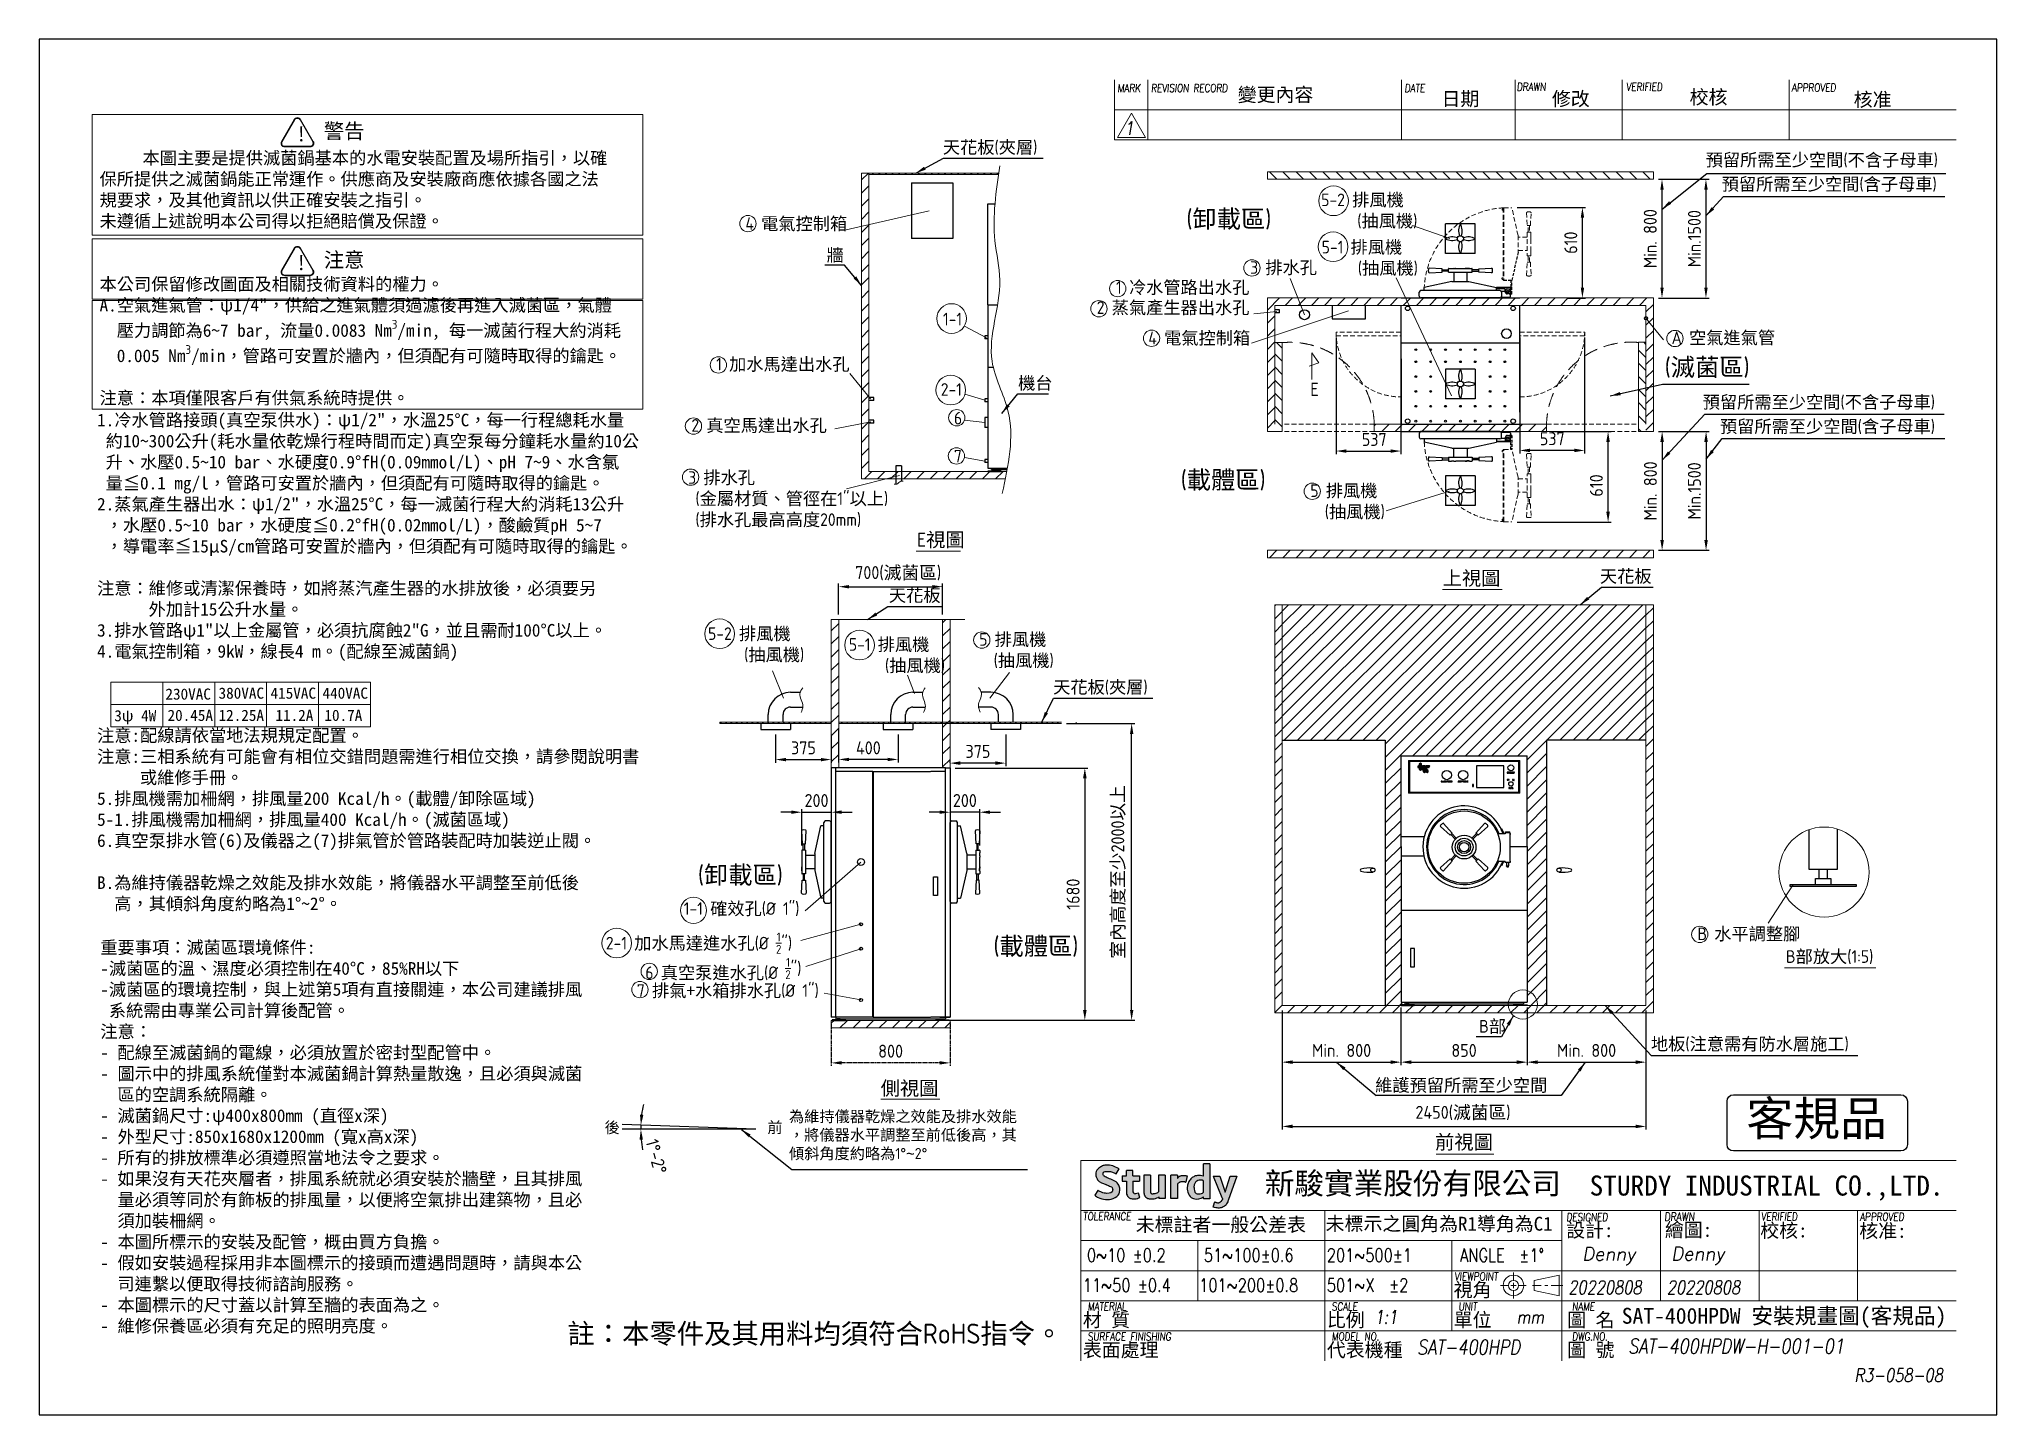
# Model space of a CAD drawing. Header units: millimetres. Extents: x -406921 to 44688, y -22195 to 9469.
# Drawn here: x 31503 to 44688, y 199 to 9469 of the extents above; entities that cross this region are included whole.
import ezdxf

# ---------------------------------------------------------------- set-up
doc = ezdxf.new("R2010")
doc.units = ezdxf.units.MM
doc.header["$MEASUREMENT"] = 0
doc.linetypes.add('CENTER2', pattern=[28.575, 19.05, -3.175, 3.175, -3.175])
doc.linetypes.add('HIDDEN', pattern=[9.525, 6.35, -3.175])
doc.layers.get('0').update_dxf_attribs({"lineweight": 25})
for name, color, linetype, lineweight in [('D', 3, 'Continuous', 13), ('F', 7, 'Continuous', 15), ('H', 2, 'HIDDEN', 15), ('M', 1, 'Continuous', 25), ('S', 4, 'Continuous', 15), ('T', 4, 'Continuous', 15)]:
    doc.layers.add(name, color=color, linetype=linetype, lineweight=lineweight)
doc.layers.add('HI', color=2, linetype='HIDDEN')
doc.styles.get("Standard").update_dxf_attribs({"font": 'KAIU.TTF'})
doc.styles.add('STU25', font='isocp2.shx')
doc.styles.add('Text', font='romans.shx', dxfattribs={"width": 0.8, "oblique": 10})
doc.dimstyles.new('STU25', dxfattribs={"dimscale": 35, "dimtxt": 2.5, "dimasz": 2, "dimexe": 0.6, "dimexo": 1, "dimgap": 1, "dimtad": 1, "dimdsep": 46, "dimtxsty": 'STU25', "dimcen": 2, "dimazin": 2, "dimtfac": 1, "dimtmove": 0, "dimatfit": 3, "dimfxl": 0, "dimtolj": 1, "dimtzin": 0, "dimarcsym": 0})
doc.dimstyles.new('STU25$7', dxfattribs={"dimscale": 35, "dimtxt": 2.5, "dimasz": 2, "dimexe": 1.25, "dimexo": 0.625, "dimgap": 1, "dimtad": 0, "dimdec": 4, "dimdsep": 46, "dimtxsty": 'STU25', "dimcen": 2.5, "dimazin": 2, "dimtfac": 1, "dimtdec": 4, "dimtmove": 0, "dimatfit": 3, "dimfxl": 0, "dimtolj": 1, "dimtzin": 0, "dimarcsym": 0})
pattern_1 = [(45, (255099.409, 23190.503), (-17.6776695, 17.6776695), [])]
pattern_2 = [(135, (255099.41, 22945.286), (-44.194174, -44.194174), [])]

msp = doc.modelspace()

# ---------------------------------------------------------------- texts
at = {"attachment_point": 1, "style": 'STU25'}
for s, insert, char_height in [('{\\f標楷體|b0|i0|c136|p65;新駿實業股份有限公司}', (39757.993, 1832.339), 146.25), ('{\\f標楷體|b0|i0|c136|p65;STURDY\\H0.9667x; \\H1.034x;INDUSTRIAL CO.,LTD.}', (41945.603, 1812.089), 135)]:
    msp.add_mtext(s, dxfattribs=dict(at, insert=insert, char_height=char_height))
at = {"layer": 'D', "color": 4}
msp.add_text('SAT-400HPDW 安裝規畫圖(客規品)', height=107, dxfattribs=at).set_placement((42161.937, 813.402))
at = {"layer": 'D', "color": 11, "attachment_point": 1, "style": 'STU25'}
for s, insert, char_height in [('{\\f標楷體|b0|i0|c136|p65;!}', (33234.529, 8880.911), 100), ('{\\f標楷體|b0|i0|c136|p65;警告}', (33421.042, 8900.28), 100), ('{\\C3;5-2 \\f標楷體|b0|i0|c136|p65;排風機\\P\\Fisocp2.shx;     (\\f標楷體|b0|i0|c136|p65;抽風機\\Fisocp2.shx;)}', (40137.903, 8429.056), 85), ('{\\C3;4 \\f標楷體|b0|i0|c136|p65;電氣控制箱}', (36259.937, 8268.705), 85), ('{\\f標楷體|b0|i0|c136|p65;注意}', (33421.042, 8032.554), 100), ('{\\C3;5-1 \\f標楷體|b0|i0|c136|p65;排風機\\P\\Fisocp2.shx;     (\\f標楷體|b0|i0|c136|p65;抽風機\\Fisocp2.shx;)}', (40141.32, 8110.538), 85), ('{\\f標楷體|b0|i0|c136|p65;!}', (33234.529, 8013.186), 100), ('{\\C3;3 \\f標楷體|b0|i0|c136|p65;排水孔}', (39659.726, 7972.93), 85), ('{\\C3;1 \\f標楷體|b0|i0|c136|p65;冷水管路出水孔}', (38755.839, 7839.041), 85), ('{\\C3;2 \\f標楷體|b0|i0|c136|p65;蒸氣產生器出水孔}', (38626.12, 7703.269), 85), ('{\\C3;1-1}', (37590.635, 7625.544), 85), ('{\\C3;4 \\f標楷體|b0|i0|c136|p65;電氣控制箱}', (38973.802, 7498.137), 85), ('{\\C3;1 \\f標楷體|b0|i0|c136|p65;加水馬達出水孔}', (36063.155, 7321.638), 85), ('{\\C3;2-1}', (37575.413, 7151.429), 85), ('{\\C3;2 \\f標楷體|b0|i0|c136|p65;真空馬達出水孔}', (35895.904, 6909.121), 85), ('{\\C3;6}', (37664.556, 6958.104), 85), ('{\\C3;7}', (37664.382, 6701.773), 85), ('{\\C3;3 \\f標楷體|b0|i0|c136|p65;排水孔\\P\\Fisocp2.shx; (\\f標楷體|b0|i0|c136|p65;金屬材質、管徑在\\Fisocp2.shx;1"\\f標楷體|b0|i0|c136|p65;以上\\Fisocp2.shx;)\\P (\\f標楷體|b0|i0|c136|p65;排水孔最高高度\\Fisocp2.shx;20mm)}', (35874.657, 6557.673), 85), ('{\\C3;5 \\f標楷體|b0|i0|c136|p65;排風機\\P\\Fisocp2.shx;  (\\f標楷體|b0|i0|c136|p65;抽風機\\Fisocp2.shx;)}', (40064.612, 6469.39), 85), ('{\\C3;5-2 \\f標楷體|b0|i0|c136|p65;排風機\\P\\Fisocp2.shx;     (\\f標楷體|b0|i0|c136|p65;抽風機\\Fisocp2.shx;)}', (36008.294, 5506.13), 85), ('{\\C3;5-1 \\f標楷體|b0|i0|c136|p65;排風機\\P\\Fisocp2.shx;     (\\f標楷體|b0|i0|c136|p65;抽風機\\Fisocp2.shx;)}', (36956.809, 5432.993), 85), ('{\\C3;5 \\f標楷體|b0|i0|c136|p65;排風機\\P\\Fisocp2.shx;  (\\f標楷體|b0|i0|c136|p65;抽風機\\Fisocp2.shx;)}', (37834.622, 5467.317), 85), ('{\\f標楷體|b0|i0|c136|p65;230VAC}', (32353.787, 5093.892), 75), ('{\\f標楷體|b0|i0|c136|p65;380VAC}', (32711.67, 5100.078), 75), ('{\\f標楷體|b0|i0|c136|p65;415VAC}', (33061.67, 5100.078), 75), ('{\\f標楷體|b0|i0|c136|p65;440VAC}', (33411.67, 5100.078), 75), ('{\\f標楷體|b0|i0|c136|p65;3ψ 4W}', (32009.352, 4947.853), 75), ('{\\f標楷體|b0|i0|c136|p65;20.45A}', (32368.018, 4950.523), 75), ('{\\f標楷體|b0|i0|c136|p65;12.25A}', (32711.554, 4950.523), 75), ('{\\f標楷體|b0|i0|c136|p65;11.2A}', (33095.017, 4950.468), 75), ('{\\f標楷體|b0|i0|c136|p65;10.7A}', (33424.574, 4950.523), 75), ('\\A1;\\C3;1-1 \\f標楷體|b0|i0|c136|p65;確效孔\\Fisocp2.shx|c136;(%%C 1\\H1.0003x;")', (35845.156, 3653.411), 85), ('\\A1;\\C3;2-1 \\f標楷體|b0|i0|c136|p65;加水馬達進水孔\\Fisocp2.shx|c136;(%%C {\\H0.7x;\\S1/2;}\\H1.0003x;")', (35319.976, 3449.499), 85), ('{\\C3;6 \\f標楷體|b0|i0|c136|p65;真空泵進水孔\\Fisocp2.shx|c136;(%%C \\A1;\\Fisocp2.shx|c1;{\\H0.7x;\\S1/2;}\\Fisocp2.shx|c136;")}', (35585.861, 3279.042), 85), ('\\A1;\\C3;7 \\f標楷體|b0|i0|c136|p65;排氣+水箱排水孔\\Fisocp2.shx|c136;(%%C 1\\H1.0003x;")', (35528.987, 3101.054), 85), ('{\\f標楷體|b0|i0|c136|p65;註：本零件及其用料均須符合}RoHS{\\f標楷體|b0|i0|c136|p65;指令。}', (35061.173, 814.42), 135.00867)]:
    msp.add_mtext(s, dxfattribs=dict(at, insert=insert, char_height=char_height))
at = {"layer": 'D', "color": 11, "attachment_point": 1}
for s, insert, char_height in [('\\A1;\\P     本圖主要是提供滅菌鍋基本的水電安裝配置及場所指引，以確\\P保所提供之滅菌鍋能正常運作。供應商及安裝廠商應依據各國之法\\P規要求，及其他資訊以供正確安裝之指引。\\P未遵循上述說明本公司得以拒絕賠償及保證。\\P\\P\\P本公司保留修改圖面及相關技術資料的權力。\\PA.空氣進氣管：{\\f細明體|b0|i0|c136|p48;ψ}1/4"，供給之進氣體須過濾後再進入滅菌區，氣體\\P  壓力調節為6~7 bar, 流量0.0083 Nm{\\Fisocp2.shx;\\H0.7x;\\S3^ ;}/min, 每一滅菌行程大約消耗\\P  0.005 Nm{\\Fisocp2.shx;\\H0.7x;\\S3^ ;}/min，管路可安置於牆內，但須配有可隨時取得的鑰匙。\\P\\P注意：本項僅限客戶有供氣系統時提供。', (31910.286, 8852.985), 85), ('{\\C3;天花板\\Fisocp2.shx;(\\f標楷體|b0|i0|c136|p65;夾層\\Fisocp2.shx;)}', (37589.589, 8783.569), 85), ('{\\C3;預留所需至少空間\\Fisocp2.shx;(\\f標楷體|b0|i0|c136|p65;不含子母車\\Fisocp2.shx;)}', (42727.356, 8698.398), 85), ('{\\C3;預留所需至少空間\\Fisocp2.shx;(\\f標楷體|b0|i0|c136|p65;含子母車\\Fisocp2.shx;)}', (42835.167, 8534.876), 85), ('{\\Fisocp2.shx;\\C3;(\\f標楷體|b0|i0|c136|p65;卸載區\\Fisocp2.shx;)}', (39230.211, 8318.051), 120), ('{\\C3;牆}', (36806.94, 8057.17), 85), ('{\\Fisocp2.shx;\\C3;A \\f標楷體|b0|i0|c136|p65;空氣進氣管}', (42497.728, 7500.392), 85), ('{\\Fisocp2.shx;\\C3;(\\f標楷體|b0|i0|c136|p65;滅菌區\\Fisocp2.shx;)}', (42451.557, 7319.638), 120), ('{\\C3;機台}', (38096.588, 7194.387), 85), ('{\\C3;預留所需至少空間\\Fisocp2.shx;(\\f標楷體|b0|i0|c136|p65;不含子母車\\Fisocp2.shx;)}', (42707.461, 7066.327), 85), ('1.冷水管路接頭(真空泵供水)：{\\f細明體|b0|i0|c136|p48;ψ}1/2"，水溫25%%DC，每一行程總耗水量\\P 約10~300公升(耗水量依乾燥行程時間而定)真空泵每分鐘耗水量約10公\\P 升、水壓0.5~10 bar、水硬度0.9%%DfH(0.09mmol/L)、pH 7~9、水含氯\\P 量≦0.1 mg/l，管路可安置於牆內，但須配有可隨時取得的鑰匙。\\P2.蒸氣產生器出水：{\\f細明體|b0|i0|c136|p48;ψ}1/2"，水溫25%%DC，每一滅菌行程大約消耗13公升\\P ，水壓0.5~10 bar，水硬度≦0.2%%DfH(0.02mmol/L)，酸鹼質pH 5~7\\P ，導電率≦15μS/cm管路可安置於牆內，但須配有可隨時取得的鑰匙。\\P\\P注意：維修或清潔保養時，如將蒸汽產生器的水排放後，必須要另\\P      外加計15公升水量。\\P3.排水管路{\\f細明體|b0|i0|c136|p48;ψ}1"以上金屬管，必須抗腐蝕2"G，並且需耐100%%DC以上。 \\P4.電氣控制箱，9kW，線長4 m。(配線至滅菌鍋) \\P\\P\\P\\P注意:配線請依當地法規規定配置。\\P{\\fDFKai-SB|b0|i0|c136|p65;注意:三相系統有可能會有相位交錯問題需進行相位交換，請參閱說明書\\P     或維修手冊。}\\P5.排風機需加柵網，排風量200 Kcal/h。(載體/卸除區域)\\P5-1.排風機需加柵網，排風量400 Kcal/h。(滅菌區域)\\P6.真空泵排水管(6)及儀器之(7)排氣管於管路裝配時加裝逆止閥。\\P\\PB.為維持儀器乾燥之效能及排水效能，將儀器水平調整至前低後\\P  高，其傾斜角度約略為1%%D~2%%D。', (31893.376, 6945.437), 85), ('{\\C3;預留所需至少空間\\Fisocp2.shx;(\\f標楷體|b0|i0|c136|p65;含子母車\\Fisocp2.shx;)}', (42823.51, 6902.166), 85), ('{\\Fisocp2.shx;\\C3;(\\f標楷體|b0|i0|c136|p65;載體區\\Fisocp2.shx;)}', (39192.014, 6560.061), 120), ('{\\Fisocp2.shx;E}視圖', (37415.826, 6144.298), 95), ('上視圖', (40955.967, 5884.894), 95), ('{\\C3;天花板 }', (42014.887, 5892.764), 85), ('{\\C3;天花板 }', (37226.166, 5764.076), 85), ('{\\C3;天花板\\Fisocp2.shx;(\\f標楷體|b0|i0|c136|p65;夾層\\Fisocp2.shx;)}', (38332.441, 5145.852), 85), ('{\\Fisocp2.shx;\\C3;(\\f標楷體|b0|i0|c136|p65;卸載區\\Fisocp2.shx;)}', (35940.355, 3897.649), 120), ('{\\Fisocp2.shx;\\C3;(\\f標楷體|b0|i0|c136|p65;載體區\\Fisocp2.shx;)}', (37930.525, 3418.162), 120), ('{\\Fisocp2.shx;\\C3;B \\f標楷體|b0|i0|c136|p65;水平調整腳}', (42671.497, 3483.125), 85), ('重要事項：滅菌區環境條件:\\P-滅菌區的溫、濕度必須控制在40%%DC，85%RH以下\\P-滅菌區的環境控制，與上述第5項有直接關連，本公司建議排風\\P 系統需由專業公司計算後配管。\\P注意：\\P- 配線至滅菌鍋的電線，必須放置於密封型配管中。\\P- 圖示中的排風系統僅對本滅菌鍋計算熱量散逸，且必須與滅菌\\P  區的空調系統隔離。\\P- 滅菌鍋尺寸:{\\f細明體|b0|i0|c136|p48;ψ}400x800mm (直徑x深)\\P- 外型尺寸:850x1680x1200mm (寬x高x深)\\P- 所有的排放標準必須遵照當地法令之要求。\\P- 如果沒有天花夾層者，排風系統就必須安裝於牆壁，且其排風\\P  量必須等同於有飾板的排風量，以便將空氣排出建築物，且必\\P  須加裝柵網。\\P- 本圖所標示的安裝及配管，概由買方負擔。\\P- 假如安裝過程採用非本圖標示的接頭而遭遇問題時，請與本公\\P  司連繫以便取得技術諮詢服務。\\P- 本圖標示的尺寸蓋以計算至牆的表面為之。\\P- 維修保養區必須有充足的照明亮度。', (31915.233, 3391.789), 85), ('{\\Fisocp2.shx;B}部放大{\\Fisocp2.shx;(1:5)}', (43267.904, 3330.269), 85), ('{\\Fisocp2.shx;\\C3;B\\f標楷體|b0|i0|c136|p65;部}', (41201.846, 2859.981), 85), ('{\\C3;地板\\Fisocp2.shx;(\\f標楷體|b0|i0|c136|p65;注意需有防水層施工\\Fisocp2.shx;)}', (42358.629, 2741.484), 85), ('側視圖', (37171.087, 2447.801), 95), ('{\\C3;維護預留所需至少空間}', (40501.437, 2463.236), 85), ('{\\C3;為維持儀器乾燥之效能及排水效能\\P，將儀器水平調整至前低後高，其\\P傾斜角度約略為\\Fisocp2.shx;1%%D\\f???|b0|i0|c0|p65;~\\Fisocp2.shx;2%%D}', (36553.639, 2248.009), 75), ('前視圖', (40905.17, 2084.93), 95)]:
    msp.add_mtext(s, dxfattribs=dict(at, insert=insert, char_height=char_height))
at = {"layer": 'D', "insert": (40063.953, 7154.89), "char_height": 90, "attachment_point": 1}
msp.add_mtext('{\\Fisocp2.shx;E}', dxfattribs=at)
at = {"layer": 'D', "linetype": 'Continuous', "char_height": 75, "width": 218.181, "attachment_point": 1}
for s, insert in [('{\\Fisocp2.shx; }後', (35268.562, 2173.36)), (' 前', (36357.15, 2173.811))]:
    msp.add_mtext(s, dxfattribs=dict(at, insert=insert))
at = {"layer": 'F', "color": 1, "lineweight": 15, "style": 'Text', "oblique": 5, "width": 0.8}
for s, height, p in [('MARK', 54, (38766.077, 9112.905)), ('REVISION RECORD', 54, (38991.077, 9112.905)), ('DATE', 54, (40699.248, 9112.905)), ('DRAWN', 54, (41454.884, 9121.008)), ('VERIFIED', 54, (42191.354, 9120.895)), ('APPROVED', 54, (43306.493, 9115.547)), ('TOLERANCE', 54, (38533.582, 1510.268)), ('DESIGNED', 54, (41788.917, 1504.949)), ('DRAWN', 56.0451, (42448.862, 1505.953)), ('VERIFIED', 54, (43100.8, 1508.46)), ('APPROVED', 54, (43765.877, 1507.212)), ('VIEWPOINT', 54, (41035.658, 1105.268)), ('MATERIAL', 54, (38564.637, 902.768)), ('SCALE', 54, (40208.093, 902.768)), ('UNIT', 54, (41062.137, 902.768)), ('NAME', 54, (41826.844, 902.768)), ('SURFACE FINISHING', 54, (38564.637, 700.268)), ('MODEL NO.', 54, (40208.093, 700.268)), ('DWG.NO.', 54, (41826.844, 700.268))]:
    msp.add_text(s, height=height, dxfattribs=at).set_placement(p)
at = {"layer": 'F', "lineweight": -3}
for s, height, p in [('變更內容', 93.4085, (39575.51, 9048.42)), ('日期', 93.4085, (40948.279, 9020.55)), ('修改', 93.4085, (41691.475, 9021.071)), ('校核', 93.4085, (42619.129, 9032.146)), ('核准', 93.4085, (43724.437, 9015.851)), ('未標註者一般公差表', 93.4085, (38888.55, 1434.67)), ('未標示之圓角為R1導角為C1', 93.40847, (40167.677, 1440.719)), ('設計:', 93.4085, (41787.641, 1396.707)), ('繪圖:', 93.4085, (42452.604, 1399.272)), ('校核:', 93.4085, (43094.748, 1395.283)), ('核准:', 93.4085, (43761.904, 1392.783)), ('視角', 93.4085, (41030.118, 995.434)), ('材 質', 93.4085, (38532.618, 792.934)), ('比例', 93.4085, (40176.074, 792.934)), ('單位', 93.4085, (41030.118, 792.934)), ('圖 名', 93.4085, (41794.825, 792.934)), ('表面處理', 93.4085, (38532.618, 590.434)), ('代表機種', 93.4085, (40176.074, 590.434)), ('圖 號', 93.4085, (41794.825, 590.434))]:
    msp.add_text(s, height=height, dxfattribs=at).set_placement(p)
at = {"layer": 'F', "lineweight": 20, "style": 'Text', "width": 0.8}
for s, p in [('0~10 ±0.2', (38560.108, 1230.431)), ('51~100±0.6', (39347.608, 1230.431)), ('201~500±1', (40175.718, 1230.431)), ('ANGLE  ±1%%D', (41073.788, 1230.431)), ('11~50 ±0.4', (38532.532, 1027.931)), ('101~200±0.8', (39316.585, 1027.931)), ('501~X  ±2', (40175.718, 1027.931))]:
    msp.add_text(s, height=90, dxfattribs=at).set_placement(p)
at = {"layer": 'M', "insert": (43001.349, 2311.896), "char_height": 231.3253, "attachment_point": 1}
msp.add_mtext('客規品', dxfattribs=at)
at = {"layer": 'T', "lineweight": 20, "style": 'Text', "oblique": 10, "width": 0.8}
for s, height, p in [('1', 90, (38811.926, 8823.586)), ('20220808', 90, (41802.194, 1013.618)), ('20220808', 90, (42465.944, 1013.618)), ('1:1', 90, (40496.887, 813.782)), ('mm', 90, (41453.503, 814.037)), ('SAT-400HPD', 99, (40783.847, 606.18)), ('SAT-400HPDW-H-001-01', 99, (42205.892, 613.589))]:
    msp.add_text(s, height=height, dxfattribs=at).set_placement(p)
at = {"layer": 'T', "lineweight": 20, "style": 'Text', "oblique": 10}
for p in [(41895.394, 1238.857), (42495.209, 1240.592)]:
    msp.add_text('Denny', height=90, dxfattribs=at).set_placement(p)
at = {"layer": 'T', "linetype": 'Continuous', "lineweight": 20, "insert": (43729.197, 511.433), "char_height": 90, "attachment_point": 1, "style": 'Text'}
msp.add_mtext('R3-058-08', dxfattribs=at)

# ---------------------------------------------------------------- blocks, each defined once
blk = doc.blocks.new('m93')
h = blk.add_hatch(color=256)
edge = h.paths.add_edge_path(flags=16)
edge.add_spline(control_points=[(-101, 59), (-101, 59), (-101, 59), (-101, 59), (-101, 59), (-100, 59), (-100, 59), (-100, 59), (-100, 59), (-100, 59), (-99, 59), (-99, 59), (-99, 59), (-99, 59), (-99, 59), (-99, 59), (-99, 59), (-99, 59), (-99, 60), (-99, 60), (-99, 60), (-100, 60), (-100, 60), (-100, 60), (-100, 60), (-100, 60), (-100, 60), (-101, 60), (-101, 60), (-101, 60), (-101, 60), (-101, 60), (-101, 60), (-101, 60), (-101, 59), (-101, 59)], knot_values=[0, 0, 0, 0, 0.111111, 0.111111, 0.111111, 0.111111, 0.222222, 0.222222, 0.222222, 0.222222, 0.333333, 0.333333, 0.333333, 0.333333, 0.444444, 0.444444, 0.444444, 0.444444, 0.555556, 0.555556, 0.555556, 0.555556, 0.666667, 0.666667, 0.666667, 0.666667, 0.777778, 0.777778, 0.777778, 0.777778, 0.888889, 0.888889, 0.888889, 0.888889, 1, 1, 1, 1], degree=3, periodic=0)
edge = h.paths.add_edge_path()
edge.add_spline(control_points=[(-117, 57), (-117, 57), (-116, 57), (-116, 57), (-116, 57), (-116, 57), (-116, 57), (-116, 57), (-116, 57), (-115, 56), (-115, 56), (-115, 56), (-115, 56), (-114, 56), (-114, 56), (-114, 57), (-114, 57), (-114, 57), (-114, 57), (-114, 57), (-114, 57), (-114, 57), (-114, 57), (-114, 57), (-114, 57), (-114, 57), (-114, 58), (-114, 58), (-114, 58), (-114, 58), (-115, 58), (-115, 58), (-115, 58), (-116, 58), (-116, 58), (-116, 58), (-116, 58), (-117, 59), (-117, 59), (-117, 59), (-117, 59), (-117, 60), (-117, 60), (-117, 60), (-117, 60), (-116, 60), (-116, 60), (-116, 61), (-116, 61), (-116, 61), (-115, 61), (-115, 61), (-115, 61), (-114, 61), (-114, 61), (-113, 60), (-113, 60), (-113, 60), (-113, 60), (-113, 59), (-113, 59), (-113, 59), (-114, 59), (-114, 59), (-114, 59), (-114, 59), (-114, 60), (-114, 60), (-114, 60), (-114, 60), (-115, 60), (-115, 60), (-115, 60), (-115, 60), (-115, 60), (-116, 60), (-116, 60), (-116, 60), (-116, 60), (-116, 59), (-116, 59), (-116, 59), (-116, 59), (-116, 59), (-116, 59), (-115, 59), (-115, 59), (-115, 59), (-115, 59), (-114, 59), (-114, 59), (-114, 58), (-114, 58), (-113, 58), (-113, 58), (-113, 58), (-113, 58), (-113, 58), (-113, 57), (-113, 57), (-113, 57), (-113, 57), (-113, 57), (-113, 56), (-113, 56), (-113, 56), (-113, 56), (-114, 56), (-114, 56), (-114, 56), (-114, 56), (-115, 56), (-115, 56), (-115, 56), (-116, 56), (-116, 56), (-116, 56), (-117, 56), (-117, 57), (-117, 57)], knot_values=[0, 0, 0, 0, 0.033333, 0.033333, 0.033333, 0.033333, 0.066667, 0.066667, 0.066667, 0.066667, 0.1, 0.1, 0.1, 0.1, 0.133333, 0.133333, 0.133333, 0.133333, 0.166667, 0.166667, 0.166667, 0.166667, 0.2, 0.2, 0.2, 0.2, 0.233333, 0.233333, 0.233333, 0.233333, 0.266667, 0.266667, 0.266667, 0.266667, 0.3, 0.3, 0.3, 0.3, 0.333333, 0.333333, 0.333333, 0.333333, 0.366667, 0.366667, 0.366667, 0.366667, 0.4, 0.4, 0.4, 0.4, 0.433333, 0.433333, 0.433333, 0.433333, 0.466667, 0.466667, 0.466667, 0.466667, 0.5, 0.5, 0.5, 0.5, 0.533333, 0.533333, 0.533333, 0.533333, 0.566667, 0.566667, 0.566667, 0.566667, 0.6, 0.6, 0.6, 0.6, 0.633333, 0.633333, 0.633333, 0.633333, 0.666667, 0.666667, 0.666667, 0.666667, 0.7, 0.7, 0.7, 0.7, 0.733333, 0.733333, 0.733333, 0.733333, 0.766667, 0.766667, 0.766667, 0.766667, 0.8, 0.8, 0.8, 0.8, 0.833333, 0.833333, 0.833333, 0.833333, 0.866667, 0.866667, 0.866667, 0.866667, 0.9, 0.9, 0.9, 0.9, 0.933333, 0.933333, 0.933333, 0.933333, 0.966667, 0.966667, 0.966667, 0.966667, 1, 1, 1, 1], degree=3, periodic=0)
edge = h.paths.add_edge_path()
edge.add_spline(control_points=[(-112, 57), (-112, 57), (-111, 57), (-111, 57), (-111, 57), (-111, 57), (-111, 57), (-111, 57), (-111, 57), (-111, 56), (-111, 56), (-110, 56), (-110, 56), (-110, 56), (-110, 56), (-109, 57), (-109, 57), (-109, 57), (-109, 57), (-109, 57), (-109, 57), (-109, 57), (-109, 57), (-109, 57), (-109, 57), (-109, 57), (-110, 58), (-110, 58), (-110, 58), (-110, 58), (-110, 58), (-110, 58), (-110, 58), (-111, 58), (-111, 58), (-112, 58), (-112, 58), (-112, 59), (-112, 59), (-112, 59), (-112, 59), (-112, 60), (-112, 60), (-112, 60), (-112, 60), (-112, 60), (-112, 60), (-111, 61), (-111, 61), (-111, 61), (-111, 61), (-110, 61), (-110, 61), (-110, 61), (-109, 61), (-109, 60), (-109, 60), (-109, 60), (-108, 60), (-108, 59), (-108, 59), (-108, 59), (-109, 59), (-109, 59), (-109, 59), (-109, 59), (-109, 60), (-110, 60), (-110, 60), (-110, 60), (-110, 60), (-110, 60), (-110, 60), (-111, 60), (-111, 60), (-111, 60), (-111, 60), (-111, 60), (-111, 60), (-111, 59), (-111, 59), (-111, 59), (-111, 59), (-111, 59), (-111, 59), (-111, 59), (-111, 59), (-110, 59), (-110, 59), (-110, 59), (-109, 59), (-109, 58), (-109, 58), (-109, 58), (-109, 58), (-108, 58), (-108, 58), (-108, 58), (-108, 57), (-108, 57), (-108, 57), (-108, 57), (-108, 57), (-108, 56), (-108, 56), (-109, 56), (-109, 56), (-109, 56), (-109, 56), (-109, 56), (-110, 56), (-110, 56), (-110, 56), (-111, 56), (-111, 56), (-112, 56), (-112, 56), (-112, 56), (-112, 57), (-112, 57)], knot_values=[0, 0, 0, 0, 0.033333, 0.033333, 0.033333, 0.033333, 0.066667, 0.066667, 0.066667, 0.066667, 0.1, 0.1, 0.1, 0.1, 0.133333, 0.133333, 0.133333, 0.133333, 0.166667, 0.166667, 0.166667, 0.166667, 0.2, 0.2, 0.2, 0.2, 0.233333, 0.233333, 0.233333, 0.233333, 0.266667, 0.266667, 0.266667, 0.266667, 0.3, 0.3, 0.3, 0.3, 0.333333, 0.333333, 0.333333, 0.333333, 0.366667, 0.366667, 0.366667, 0.366667, 0.4, 0.4, 0.4, 0.4, 0.433333, 0.433333, 0.433333, 0.433333, 0.466667, 0.466667, 0.466667, 0.466667, 0.5, 0.5, 0.5, 0.5, 0.533333, 0.533333, 0.533333, 0.533333, 0.566667, 0.566667, 0.566667, 0.566667, 0.6, 0.6, 0.6, 0.6, 0.633333, 0.633333, 0.633333, 0.633333, 0.666667, 0.666667, 0.666667, 0.666667, 0.7, 0.7, 0.7, 0.7, 0.733333, 0.733333, 0.733333, 0.733333, 0.766667, 0.766667, 0.766667, 0.766667, 0.8, 0.8, 0.8, 0.8, 0.833333, 0.833333, 0.833333, 0.833333, 0.866667, 0.866667, 0.866667, 0.866667, 0.9, 0.9, 0.9, 0.9, 0.933333, 0.933333, 0.933333, 0.933333, 0.966667, 0.966667, 0.966667, 0.966667, 1, 1, 1, 1], degree=3, periodic=0)
edge = h.paths.add_edge_path()
edge.add_spline(control_points=[(-107, 61), (-107, 61), (-106, 61), (-106, 61), (-106, 61), (-106, 61), (-106, 58), (-106, 58), (-106, 58), (-106, 58), (-106, 57), (-106, 57), (-106, 57), (-106, 57), (-106, 57), (-106, 57), (-106, 57), (-106, 56), (-106, 56), (-105, 56), (-105, 56), (-105, 56), (-105, 56), (-105, 57), (-105, 57), (-105, 57), (-104, 57), (-104, 57), (-104, 57), (-104, 57), (-104, 57), (-104, 58), (-104, 58), (-104, 58), (-104, 61), (-104, 61), (-104, 61), (-104, 61), (-103, 61), (-103, 61), (-103, 61), (-103, 61), (-103, 58), (-103, 58), (-103, 58), (-103, 57), (-103, 57), (-103, 57), (-103, 57), (-104, 56), (-104, 56), (-104, 56), (-104, 56), (-104, 56), (-104, 56), (-104, 56), (-104, 56), (-105, 56), (-105, 56), (-105, 56), (-105, 56), (-106, 56), (-106, 56), (-106, 56), (-106, 56), (-107, 56), (-107, 56), (-107, 56), (-107, 56), (-107, 56), (-107, 56), (-107, 57), (-107, 57), (-107, 57), (-107, 57), (-107, 58), (-107, 58), (-107, 58), (-107, 61), (-107, 61)], knot_values=[0, 0, 0, 0, 0.05, 0.05, 0.05, 0.05, 0.1, 0.1, 0.1, 0.1, 0.15, 0.15, 0.15, 0.15, 0.2, 0.2, 0.2, 0.2, 0.25, 0.25, 0.25, 0.25, 0.3, 0.3, 0.3, 0.3, 0.35, 0.35, 0.35, 0.35, 0.4, 0.4, 0.4, 0.4, 0.45, 0.45, 0.45, 0.45, 0.5, 0.5, 0.5, 0.5, 0.55, 0.55, 0.55, 0.55, 0.6, 0.6, 0.6, 0.6, 0.65, 0.65, 0.65, 0.65, 0.7, 0.7, 0.7, 0.7, 0.75, 0.75, 0.75, 0.75, 0.8, 0.8, 0.8, 0.8, 0.85, 0.85, 0.85, 0.85, 0.9, 0.9, 0.9, 0.9, 0.95, 0.95, 0.95, 0.95, 1, 1, 1, 1], degree=3, periodic=0)
edge = h.paths.add_edge_path()
edge.add_spline(control_points=[(-102, 56), (-102, 56), (-102, 61), (-102, 61), (-102, 61), (-102, 61), (-100, 61), (-100, 61), (-100, 61), (-100, 61), (-99, 61), (-99, 61), (-99, 61), (-99, 60), (-99, 60), (-98, 60), (-98, 60), (-98, 60), (-98, 60), (-98, 59), (-98, 59), (-98, 59), (-98, 59), (-99, 58), (-99, 58), (-99, 58), (-99, 58), (-100, 58), (-100, 58), (-99, 58), (-99, 58), (-99, 57), (-99, 57), (-99, 57), (-99, 57), (-98, 57), (-98, 57), (-98, 57), (-98, 56), (-98, 56), (-98, 56), (-98, 56), (-99, 56), (-99, 56), (-99, 56), (-99, 56), (-100, 57), (-100, 57), (-100, 57), (-100, 57), (-100, 57), (-100, 57), (-100, 57), (-100, 58), (-101, 58), (-101, 58), (-101, 58), (-101, 58), (-101, 58), (-101, 58), (-101, 58), (-101, 58), (-101, 58), (-101, 58), (-101, 58), (-101, 58), (-101, 56), (-101, 56), (-101, 56), (-101, 56), (-102, 56), (-102, 56)], knot_values=[0, 0, 0, 0, 0.055556, 0.055556, 0.055556, 0.055556, 0.111111, 0.111111, 0.111111, 0.111111, 0.166667, 0.166667, 0.166667, 0.166667, 0.222222, 0.222222, 0.222222, 0.222222, 0.277778, 0.277778, 0.277778, 0.277778, 0.333333, 0.333333, 0.333333, 0.333333, 0.388889, 0.388889, 0.388889, 0.388889, 0.444444, 0.444444, 0.444444, 0.444444, 0.5, 0.5, 0.5, 0.5, 0.555556, 0.555556, 0.555556, 0.555556, 0.611111, 0.611111, 0.611111, 0.611111, 0.666667, 0.666667, 0.666667, 0.666667, 0.722222, 0.722222, 0.722222, 0.722222, 0.777778, 0.777778, 0.777778, 0.777778, 0.833333, 0.833333, 0.833333, 0.833333, 0.888889, 0.888889, 0.888889, 0.888889, 0.944444, 0.944444, 0.944444, 0.944444, 1, 1, 1, 1], degree=3, periodic=0)
edge = h.paths.add_edge_path()
edge.add_spline(control_points=[(-97, 56), (-97, 56), (-97, 61), (-97, 61), (-97, 61), (-97, 61), (-94, 61), (-94, 61), (-94, 61), (-94, 61), (-94, 60), (-94, 60), (-94, 60), (-94, 60), (-96, 60), (-96, 60), (-96, 60), (-96, 60), (-96, 59), (-96, 59), (-96, 59), (-96, 59), (-94, 59), (-94, 59), (-94, 59), (-94, 59), (-94, 58), (-94, 58), (-94, 58), (-94, 58), (-96, 58), (-96, 58), (-96, 58), (-96, 58), (-96, 56), (-96, 56), (-96, 56), (-96, 56), (-94, 56), (-94, 56), (-94, 56), (-94, 56), (-94, 56), (-94, 56), (-94, 56), (-94, 56), (-97, 56), (-97, 56)], knot_values=[0, 0, 0, 0, 0.083333, 0.083333, 0.083333, 0.083333, 0.166667, 0.166667, 0.166667, 0.166667, 0.25, 0.25, 0.25, 0.25, 0.333333, 0.333333, 0.333333, 0.333333, 0.416667, 0.416667, 0.416667, 0.416667, 0.5, 0.5, 0.5, 0.5, 0.583333, 0.583333, 0.583333, 0.583333, 0.666667, 0.666667, 0.666667, 0.666667, 0.75, 0.75, 0.75, 0.75, 0.833333, 0.833333, 0.833333, 0.833333, 0.916667, 0.916667, 0.916667, 0.916667, 1, 1, 1, 1], degree=3, periodic=0)
edge = h.paths.add_edge_path(flags=16)
edge.add_spline(control_points=[(-125, 59), (-125, 59), (-125, 59), (-125, 59), (-125, 59), (-124, 59), (-124, 59), (-124, 59), (-124, 59), (-123, 59), (-123, 59), (-123, 59), (-123, 59), (-123, 59), (-123, 59), (-123, 59), (-123, 59), (-123, 59), (-123, 60), (-123, 60), (-123, 60), (-123, 60), (-124, 60), (-124, 60), (-124, 60), (-124, 60), (-124, 60), (-124, 60), (-124, 60), (-124, 60), (-125, 60), (-125, 60), (-125, 60), (-125, 60), (-125, 59), (-125, 59)], knot_values=[0, 0, 0, 0, 0.111111, 0.111111, 0.111111, 0.111111, 0.222222, 0.222222, 0.222222, 0.222222, 0.333333, 0.333333, 0.333333, 0.333333, 0.444444, 0.444444, 0.444444, 0.444444, 0.555556, 0.555556, 0.555556, 0.555556, 0.666667, 0.666667, 0.666667, 0.666667, 0.777778, 0.777778, 0.777778, 0.777778, 0.888889, 0.888889, 0.888889, 0.888889, 1, 1, 1, 1], degree=3, periodic=0)
edge = h.paths.add_edge_path(flags=16)
edge.add_spline(control_points=[(-130, 60), (-130, 60), (-130, 58), (-130, 58), (-130, 58), (-130, 58), (-129, 58), (-129, 58), (-129, 58), (-129, 58), (-129, 58), (-129, 58), (-129, 58), (-128, 59), (-128, 59), (-128, 59), (-128, 59), (-128, 59), (-128, 59), (-128, 59), (-128, 59), (-128, 59), (-128, 59), (-128, 60), (-128, 60), (-128, 60), (-129, 60), (-129, 60), (-129, 60), (-129, 60), (-129, 60), (-129, 60), (-129, 60), (-129, 60), (-130, 60), (-130, 60)], knot_values=[0, 0, 0, 0, 0.111111, 0.111111, 0.111111, 0.111111, 0.222222, 0.222222, 0.222222, 0.222222, 0.333333, 0.333333, 0.333333, 0.333333, 0.444444, 0.444444, 0.444444, 0.444444, 0.555556, 0.555556, 0.555556, 0.555556, 0.666667, 0.666667, 0.666667, 0.666667, 0.777778, 0.777778, 0.777778, 0.777778, 0.888889, 0.888889, 0.888889, 0.888889, 1, 1, 1, 1], degree=3, periodic=0)
edge = h.paths.add_edge_path(flags=16)
edge.add_spline(control_points=[(-137, 59), (-137, 59), (-136, 59), (-136, 59), (-136, 59), (-136, 59), (-135, 59), (-135, 59), (-135, 59), (-135, 59), (-135, 59), (-135, 59), (-135, 59), (-135, 59), (-135, 59), (-135, 59), (-135, 59), (-135, 59), (-135, 60), (-135, 60), (-135, 60), (-135, 60), (-135, 60), (-135, 60), (-135, 60), (-136, 60), (-136, 60), (-136, 60), (-136, 60), (-136, 60), (-137, 60), (-137, 60), (-137, 60), (-137, 60), (-137, 59), (-137, 59)], knot_values=[0, 0, 0, 0, 0.111111, 0.111111, 0.111111, 0.111111, 0.222222, 0.222222, 0.222222, 0.222222, 0.333333, 0.333333, 0.333333, 0.333333, 0.444444, 0.444444, 0.444444, 0.444444, 0.555556, 0.555556, 0.555556, 0.555556, 0.666667, 0.666667, 0.666667, 0.666667, 0.777778, 0.777778, 0.777778, 0.777778, 0.888889, 0.888889, 0.888889, 0.888889, 1, 1, 1, 1], degree=3, periodic=0)
edge = h.paths.add_edge_path(flags=16)
edge.add_spline(control_points=[(-147, 60), (-147, 60), (-147, 59), (-147, 59), (-147, 59), (-147, 59), (-146, 59), (-146, 59), (-146, 59), (-146, 59), (-145, 59), (-145, 59), (-145, 59), (-145, 59), (-145, 59), (-145, 59), (-145, 59), (-145, 59), (-145, 59), (-145, 59), (-145, 59), (-145, 59), (-145, 60), (-145, 60), (-145, 60), (-145, 60), (-145, 60), (-145, 60), (-145, 60), (-145, 60), (-146, 60), (-146, 60), (-146, 60), (-146, 60), (-147, 60), (-147, 60)], knot_values=[0, 0, 0, 0, 0.111111, 0.111111, 0.111111, 0.111111, 0.222222, 0.222222, 0.222222, 0.222222, 0.333333, 0.333333, 0.333333, 0.333333, 0.444444, 0.444444, 0.444444, 0.444444, 0.555556, 0.555556, 0.555556, 0.555556, 0.666667, 0.666667, 0.666667, 0.666667, 0.777778, 0.777778, 0.777778, 0.777778, 0.888889, 0.888889, 0.888889, 0.888889, 1, 1, 1, 1], degree=3, periodic=0)
edge = h.paths.add_edge_path()
edge.add_spline(control_points=[(-148, 61), (-148, 61), (-146, 61), (-146, 61), (-146, 61), (-145, 61), (-145, 61), (-145, 61), (-145, 61), (-145, 61), (-144, 61), (-144, 60), (-144, 60), (-144, 60), (-144, 60), (-144, 60), (-144, 60), (-144, 60), (-144, 60), (-144, 59), (-144, 59), (-144, 59), (-144, 59), (-144, 59), (-144, 59), (-144, 59), (-144, 58), (-144, 58), (-144, 58), (-144, 58), (-144, 58), (-144, 58), (-144, 58), (-143, 58), (-143, 57), (-143, 57), (-143, 57), (-143, 57), (-143, 57), (-144, 56), (-144, 56), (-144, 56), (-144, 56), (-144, 56), (-144, 56), (-144, 56), (-144, 56), (-145, 56), (-145, 56), (-145, 56), (-145, 56), (-146, 56), (-146, 56), (-146, 56), (-148, 56), (-148, 56), (-148, 56), (-148, 56), (-148, 61), (-148, 61)], knot_values=[0, 0, 0, 0, 0.066667, 0.066667, 0.066667, 0.066667, 0.133333, 0.133333, 0.133333, 0.133333, 0.2, 0.2, 0.2, 0.2, 0.266667, 0.266667, 0.266667, 0.266667, 0.333333, 0.333333, 0.333333, 0.333333, 0.4, 0.4, 0.4, 0.4, 0.466667, 0.466667, 0.466667, 0.466667, 0.533333, 0.533333, 0.533333, 0.533333, 0.6, 0.6, 0.6, 0.6, 0.666667, 0.666667, 0.666667, 0.666667, 0.733333, 0.733333, 0.733333, 0.733333, 0.8, 0.8, 0.8, 0.8, 0.866667, 0.866667, 0.866667, 0.866667, 0.933333, 0.933333, 0.933333, 0.933333, 1, 1, 1, 1], degree=3, periodic=0)
edge = h.paths.add_edge_path(flags=16)
edge.add_spline(control_points=[(-147, 58), (-147, 58), (-147, 56), (-147, 56), (-147, 56), (-147, 56), (-146, 56), (-146, 56), (-146, 56), (-145, 56), (-145, 56), (-145, 56), (-145, 56), (-145, 57), (-145, 57), (-145, 57), (-145, 57), (-145, 57), (-144, 57), (-144, 57), (-144, 57), (-144, 57), (-144, 57), (-145, 58), (-145, 58), (-145, 58), (-145, 58), (-145, 58), (-145, 58), (-145, 58), (-145, 58), (-146, 58), (-146, 58), (-146, 58), (-147, 58), (-147, 58)], knot_values=[0, 0, 0, 0, 0.111111, 0.111111, 0.111111, 0.111111, 0.222222, 0.222222, 0.222222, 0.222222, 0.333333, 0.333333, 0.333333, 0.333333, 0.444444, 0.444444, 0.444444, 0.444444, 0.555556, 0.555556, 0.555556, 0.555556, 0.666667, 0.666667, 0.666667, 0.666667, 0.777778, 0.777778, 0.777778, 0.777778, 0.888889, 0.888889, 0.888889, 0.888889, 1, 1, 1, 1], degree=3, periodic=0)
edge = h.paths.add_edge_path()
edge.add_spline(control_points=[(-143, 56), (-143, 56), (-143, 61), (-143, 61), (-143, 61), (-143, 61), (-139, 61), (-139, 61), (-139, 61), (-139, 61), (-139, 60), (-139, 60), (-139, 60), (-139, 60), (-142, 60), (-142, 60), (-142, 60), (-142, 60), (-142, 59), (-142, 59), (-142, 59), (-142, 59), (-139, 59), (-139, 59), (-139, 59), (-139, 59), (-139, 58), (-139, 58), (-139, 58), (-139, 58), (-142, 58), (-142, 58), (-142, 58), (-142, 58), (-142, 56), (-142, 56), (-142, 56), (-142, 56), (-139, 56), (-139, 56), (-139, 56), (-139, 56), (-139, 56), (-139, 56), (-139, 56), (-139, 56), (-143, 56), (-143, 56)], knot_values=[0, 0, 0, 0, 0.083333, 0.083333, 0.083333, 0.083333, 0.166667, 0.166667, 0.166667, 0.166667, 0.25, 0.25, 0.25, 0.25, 0.333333, 0.333333, 0.333333, 0.333333, 0.416667, 0.416667, 0.416667, 0.416667, 0.5, 0.5, 0.5, 0.5, 0.583333, 0.583333, 0.583333, 0.583333, 0.666667, 0.666667, 0.666667, 0.666667, 0.75, 0.75, 0.75, 0.75, 0.833333, 0.833333, 0.833333, 0.833333, 0.916667, 0.916667, 0.916667, 0.916667, 1, 1, 1, 1], degree=3, periodic=0)
edge = h.paths.add_edge_path()
edge.add_spline(control_points=[(-138, 56), (-138, 56), (-138, 61), (-138, 61), (-138, 61), (-138, 61), (-136, 61), (-136, 61), (-136, 61), (-135, 61), (-135, 61), (-135, 61), (-135, 61), (-134, 60), (-134, 60), (-134, 60), (-134, 60), (-134, 60), (-134, 60), (-134, 59), (-134, 59), (-134, 59), (-134, 59), (-134, 58), (-134, 58), (-134, 58), (-135, 58), (-135, 58), (-135, 58), (-135, 58), (-135, 58), (-135, 57), (-135, 57), (-135, 57), (-134, 57), (-134, 57), (-134, 57), (-134, 57), (-133, 56), (-133, 56), (-133, 56), (-133, 56), (-135, 56), (-135, 56), (-135, 56), (-135, 56), (-135, 57), (-135, 57), (-135, 57), (-136, 57), (-136, 57), (-136, 57), (-136, 57), (-136, 58), (-136, 58), (-136, 58), (-136, 58), (-136, 58), (-137, 58), (-137, 58), (-137, 58), (-137, 58), (-137, 58), (-137, 58), (-137, 58), (-137, 58), (-137, 56), (-137, 56), (-137, 56), (-137, 56), (-138, 56), (-138, 56)], knot_values=[0, 0, 0, 0, 0.055556, 0.055556, 0.055556, 0.055556, 0.111111, 0.111111, 0.111111, 0.111111, 0.166667, 0.166667, 0.166667, 0.166667, 0.222222, 0.222222, 0.222222, 0.222222, 0.277778, 0.277778, 0.277778, 0.277778, 0.333333, 0.333333, 0.333333, 0.333333, 0.388889, 0.388889, 0.388889, 0.388889, 0.444444, 0.444444, 0.444444, 0.444444, 0.5, 0.5, 0.5, 0.5, 0.555556, 0.555556, 0.555556, 0.555556, 0.611111, 0.611111, 0.611111, 0.611111, 0.666667, 0.666667, 0.666667, 0.666667, 0.722222, 0.722222, 0.722222, 0.722222, 0.777778, 0.777778, 0.777778, 0.777778, 0.833333, 0.833333, 0.833333, 0.833333, 0.888889, 0.888889, 0.888889, 0.888889, 0.944444, 0.944444, 0.944444, 0.944444, 1, 1, 1, 1], degree=3, periodic=0)
edge = h.paths.add_edge_path()
edge.add_spline(control_points=[(-131, 56), (-131, 56), (-131, 61), (-131, 61), (-131, 61), (-131, 61), (-129, 61), (-129, 61), (-129, 61), (-129, 61), (-128, 61), (-128, 61), (-128, 61), (-128, 61), (-128, 60), (-127, 60), (-127, 60), (-127, 60), (-127, 60), (-127, 59), (-127, 59), (-127, 59), (-127, 59), (-127, 58), (-127, 58), (-127, 58), (-127, 58), (-128, 58), (-128, 58), (-128, 58), (-128, 58), (-128, 58), (-128, 58), (-128, 58), (-129, 58), (-129, 58), (-129, 58), (-129, 58), (-130, 58), (-130, 58), (-130, 58), (-130, 58), (-130, 56), (-130, 56), (-130, 56), (-130, 56), (-131, 56), (-131, 56)], knot_values=[0, 0, 0, 0, 0.083333, 0.083333, 0.083333, 0.083333, 0.166667, 0.166667, 0.166667, 0.166667, 0.25, 0.25, 0.25, 0.25, 0.333333, 0.333333, 0.333333, 0.333333, 0.416667, 0.416667, 0.416667, 0.416667, 0.5, 0.5, 0.5, 0.5, 0.583333, 0.583333, 0.583333, 0.583333, 0.666667, 0.666667, 0.666667, 0.666667, 0.75, 0.75, 0.75, 0.75, 0.833333, 0.833333, 0.833333, 0.833333, 0.916667, 0.916667, 0.916667, 0.916667, 1, 1, 1, 1], degree=3, periodic=0)
edge = h.paths.add_edge_path()
edge.add_spline(control_points=[(-126, 56), (-126, 56), (-126, 61), (-126, 61), (-126, 61), (-126, 61), (-124, 61), (-124, 61), (-124, 61), (-124, 61), (-123, 61), (-123, 61), (-123, 61), (-123, 60), (-123, 60), (-122, 60), (-122, 60), (-122, 60), (-122, 60), (-122, 59), (-122, 59), (-122, 59), (-122, 59), (-123, 58), (-123, 58), (-123, 58), (-123, 58), (-124, 58), (-124, 58), (-123, 58), (-123, 58), (-123, 57), (-123, 57), (-123, 57), (-123, 57), (-122, 57), (-122, 57), (-122, 57), (-122, 56), (-122, 56), (-122, 56), (-122, 56), (-123, 56), (-123, 56), (-123, 56), (-123, 56), (-124, 57), (-124, 57), (-124, 57), (-124, 57), (-124, 57), (-124, 57), (-124, 57), (-124, 58), (-124, 58), (-125, 58), (-125, 58), (-125, 58), (-125, 58), (-125, 58), (-125, 58), (-125, 58), (-125, 58), (-125, 58), (-125, 58), (-125, 58), (-125, 56), (-125, 56), (-125, 56), (-125, 56), (-126, 56), (-126, 56)], knot_values=[0, 0, 0, 0, 0.055556, 0.055556, 0.055556, 0.055556, 0.111111, 0.111111, 0.111111, 0.111111, 0.166667, 0.166667, 0.166667, 0.166667, 0.222222, 0.222222, 0.222222, 0.222222, 0.277778, 0.277778, 0.277778, 0.277778, 0.333333, 0.333333, 0.333333, 0.333333, 0.388889, 0.388889, 0.388889, 0.388889, 0.444444, 0.444444, 0.444444, 0.444444, 0.5, 0.5, 0.5, 0.5, 0.555556, 0.555556, 0.555556, 0.555556, 0.611111, 0.611111, 0.611111, 0.611111, 0.666667, 0.666667, 0.666667, 0.666667, 0.722222, 0.722222, 0.722222, 0.722222, 0.777778, 0.777778, 0.777778, 0.777778, 0.833333, 0.833333, 0.833333, 0.833333, 0.888889, 0.888889, 0.888889, 0.888889, 0.944444, 0.944444, 0.944444, 0.944444, 1, 1, 1, 1], degree=3, periodic=0)
edge = h.paths.add_edge_path()
edge.add_spline(control_points=[(-121, 56), (-121, 56), (-121, 61), (-121, 61), (-121, 61), (-121, 61), (-118, 61), (-118, 61), (-118, 61), (-118, 61), (-118, 60), (-118, 60), (-118, 60), (-118, 60), (-120, 60), (-120, 60), (-120, 60), (-120, 60), (-120, 59), (-120, 59), (-120, 59), (-120, 59), (-118, 59), (-118, 59), (-118, 59), (-118, 59), (-118, 58), (-118, 58), (-118, 58), (-118, 58), (-120, 58), (-120, 58), (-120, 58), (-120, 58), (-120, 56), (-120, 56), (-120, 56), (-120, 56), (-117, 56), (-117, 56), (-117, 56), (-117, 56), (-117, 56), (-117, 56), (-117, 56), (-117, 56), (-121, 56), (-121, 56)], knot_values=[0, 0, 0, 0, 0.083333, 0.083333, 0.083333, 0.083333, 0.166667, 0.166667, 0.166667, 0.166667, 0.25, 0.25, 0.25, 0.25, 0.333333, 0.333333, 0.333333, 0.333333, 0.416667, 0.416667, 0.416667, 0.416667, 0.5, 0.5, 0.5, 0.5, 0.583333, 0.583333, 0.583333, 0.583333, 0.666667, 0.666667, 0.666667, 0.666667, 0.75, 0.75, 0.75, 0.75, 0.833333, 0.833333, 0.833333, 0.833333, 0.916667, 0.916667, 0.916667, 0.916667, 1, 1, 1, 1], degree=3, periodic=0)
edge = h.paths.add_edge_path(flags=16)
edge.add_spline(control_points=[(-156, 58), (-156, 58), (-156, 60), (-156, 60), (-156, 60), (-156, 60), (-157, 58), (-157, 58), (-157, 58), (-157, 58), (-156, 58), (-156, 58)], knot_values=[0, 0, 0, 0, 0.333333, 0.333333, 0.333333, 0.333333, 0.666667, 0.666667, 0.666667, 0.666667, 1, 1, 1, 1], degree=3, periodic=0)
edge = h.paths.add_edge_path()
edge.add_spline(control_points=[(-165, 57), (-165, 57), (-164, 57), (-164, 57), (-164, 57), (-164, 57), (-165, 56), (-165, 56), (-165, 56), (-165, 56), (-166, 56), (-166, 56), (-166, 56), (-167, 56), (-168, 56), (-168, 56), (-168, 56), (-168, 57), (-169, 57), (-169, 58), (-169, 58), (-169, 59), (-168, 60), (-168, 60), (-168, 60), (-168, 61), (-167, 61), (-166, 61), (-166, 61), (-166, 61), (-165, 61), (-165, 60), (-165, 60), (-165, 60), (-164, 60), (-164, 59), (-164, 59), (-164, 59), (-165, 59), (-165, 59), (-165, 59), (-165, 59), (-165, 60), (-166, 60), (-166, 60), (-166, 60), (-166, 60), (-166, 60), (-166, 60), (-167, 60), (-167, 60), (-167, 60), (-167, 60), (-167, 59), (-168, 59), (-168, 58), (-168, 58), (-168, 58), (-167, 57), (-167, 57), (-167, 57), (-167, 57), (-167, 56), (-166, 56), (-166, 56), (-166, 56), (-166, 56), (-166, 57), (-166, 57), (-165, 57), (-165, 57), (-165, 57)], knot_values=[0, 0, 0, 0, 0.055556, 0.055556, 0.055556, 0.055556, 0.111111, 0.111111, 0.111111, 0.111111, 0.166667, 0.166667, 0.166667, 0.166667, 0.222222, 0.222222, 0.222222, 0.222222, 0.277778, 0.277778, 0.277778, 0.277778, 0.333333, 0.333333, 0.333333, 0.333333, 0.388889, 0.388889, 0.388889, 0.388889, 0.444444, 0.444444, 0.444444, 0.444444, 0.5, 0.5, 0.5, 0.5, 0.555556, 0.555556, 0.555556, 0.555556, 0.611111, 0.611111, 0.611111, 0.611111, 0.666667, 0.666667, 0.666667, 0.666667, 0.722222, 0.722222, 0.722222, 0.722222, 0.777778, 0.777778, 0.777778, 0.777778, 0.833333, 0.833333, 0.833333, 0.833333, 0.888889, 0.888889, 0.888889, 0.888889, 0.944444, 0.944444, 0.944444, 0.944444, 1, 1, 1, 1], degree=3, periodic=0)
edge = h.paths.add_edge_path()
edge.add_spline(control_points=[(-154, 56), (-154, 56), (-155, 56), (-155, 56), (-155, 56), (-155, 56), (-155, 57), (-155, 57), (-155, 57), (-155, 57), (-157, 57), (-157, 57), (-157, 57), (-157, 57), (-158, 56), (-158, 56), (-158, 56), (-158, 56), (-159, 56), (-159, 56), (-159, 56), (-159, 56), (-157, 61), (-157, 61), (-157, 61), (-157, 61), (-156, 61), (-156, 61), (-156, 61), (-156, 61), (-154, 56), (-154, 56)], knot_values=[0, 0, 0, 0, 0.125, 0.125, 0.125, 0.125, 0.25, 0.25, 0.25, 0.25, 0.375, 0.375, 0.375, 0.375, 0.5, 0.5, 0.5, 0.5, 0.625, 0.625, 0.625, 0.625, 0.75, 0.75, 0.75, 0.75, 0.875, 0.875, 0.875, 0.875, 1, 1, 1, 1], degree=3, periodic=0)
edge = h.paths.add_edge_path()
edge.add_spline(control_points=[(-163, 56), (-163, 56), (-163, 61), (-163, 61), (-163, 61), (-163, 61), (-162, 61), (-162, 61), (-162, 61), (-162, 61), (-162, 59), (-162, 59), (-162, 59), (-162, 59), (-160, 59), (-160, 59), (-160, 59), (-160, 59), (-160, 61), (-160, 61), (-160, 61), (-160, 61), (-159, 61), (-159, 61), (-159, 61), (-159, 61), (-159, 56), (-159, 56), (-159, 56), (-159, 56), (-160, 56), (-160, 56), (-160, 56), (-160, 56), (-160, 58), (-160, 58), (-160, 58), (-160, 58), (-162, 58), (-162, 58), (-162, 58), (-162, 58), (-162, 56), (-162, 56), (-162, 56), (-162, 56), (-163, 56), (-163, 56)], knot_values=[0, 0, 0, 0, 0.083333, 0.083333, 0.083333, 0.083333, 0.166667, 0.166667, 0.166667, 0.166667, 0.25, 0.25, 0.25, 0.25, 0.333333, 0.333333, 0.333333, 0.333333, 0.416667, 0.416667, 0.416667, 0.416667, 0.5, 0.5, 0.5, 0.5, 0.583333, 0.583333, 0.583333, 0.583333, 0.666667, 0.666667, 0.666667, 0.666667, 0.75, 0.75, 0.75, 0.75, 0.833333, 0.833333, 0.833333, 0.833333, 0.916667, 0.916667, 0.916667, 0.916667, 1, 1, 1, 1], degree=3, periodic=0)
edge = h.paths.add_edge_path()
edge.add_spline(control_points=[(-153, 56), (-153, 56), (-153, 61), (-153, 61), (-153, 61), (-153, 61), (-152, 61), (-152, 61), (-152, 61), (-152, 61), (-151, 57), (-151, 57), (-151, 57), (-151, 57), (-150, 61), (-150, 61), (-150, 61), (-150, 61), (-149, 61), (-149, 61), (-149, 61), (-149, 61), (-149, 56), (-149, 56), (-149, 56), (-149, 56), (-150, 56), (-150, 56), (-150, 56), (-150, 56), (-150, 60), (-150, 60), (-150, 60), (-150, 60), (-151, 56), (-151, 56), (-151, 56), (-151, 56), (-152, 56), (-152, 56), (-152, 56), (-152, 56), (-153, 60), (-153, 60), (-153, 60), (-153, 60), (-153, 56), (-153, 56), (-153, 56), (-153, 56), (-153, 56), (-153, 56)], knot_values=[0, 0, 0, 0, 0.076923, 0.076923, 0.076923, 0.076923, 0.153846, 0.153846, 0.153846, 0.153846, 0.230769, 0.230769, 0.230769, 0.230769, 0.307692, 0.307692, 0.307692, 0.307692, 0.384615, 0.384615, 0.384615, 0.384615, 0.461538, 0.461538, 0.461538, 0.461538, 0.538462, 0.538462, 0.538462, 0.538462, 0.615385, 0.615385, 0.615385, 0.615385, 0.692308, 0.692308, 0.692308, 0.692308, 0.769231, 0.769231, 0.769231, 0.769231, 0.846154, 0.846154, 0.846154, 0.846154, 0.923077, 0.923077, 0.923077, 0.923077, 1, 1, 1, 1], degree=3, periodic=0)
for points, knots in [([(-165, 57), (-165, 57), (-164, 57), (-164, 57), (-164, 57), (-164, 57), (-165, 56), (-165, 56), (-165, 56), (-165, 56), (-166, 56), (-166, 56), (-166, 56), (-167, 56), (-168, 56), (-168, 56), (-168, 56), (-168, 57), (-169, 57), (-169, 58), (-169, 58), (-169, 59), (-168, 60), (-168, 60), (-168, 60), (-168, 61), (-167, 61), (-166, 61), (-166, 61), (-166, 61), (-165, 61), (-165, 60), (-165, 60), (-165, 60), (-164, 60), (-164, 59), (-164, 59), (-164, 59), (-165, 59), (-165, 59), (-165, 59), (-165, 59), (-165, 60), (-166, 60), (-166, 60), (-166, 60), (-166, 60), (-166, 60), (-166, 60), (-167, 60), (-167, 60), (-167, 60), (-167, 60), (-167, 59), (-168, 59), (-168, 58), (-168, 58), (-168, 58), (-167, 57), (-167, 57), (-167, 57), (-167, 57), (-167, 56), (-166, 56), (-166, 56), (-166, 56), (-166, 56), (-166, 57), (-166, 57), (-165, 57), (-165, 57), (-165, 57)], [0, 0, 0, 0, 0.055556, 0.055556, 0.055556, 0.055556, 0.111111, 0.111111, 0.111111, 0.111111, 0.166667, 0.166667, 0.166667, 0.166667, 0.222222, 0.222222, 0.222222, 0.222222, 0.277778, 0.277778, 0.277778, 0.277778, 0.333333, 0.333333, 0.333333, 0.333333, 0.388889, 0.388889, 0.388889, 0.388889, 0.444444, 0.444444, 0.444444, 0.444444, 0.5, 0.5, 0.5, 0.5, 0.555556, 0.555556, 0.555556, 0.555556, 0.611111, 0.611111, 0.611111, 0.611111, 0.666667, 0.666667, 0.666667, 0.666667, 0.722222, 0.722222, 0.722222, 0.722222, 0.777778, 0.777778, 0.777778, 0.777778, 0.833333, 0.833333, 0.833333, 0.833333, 0.888889, 0.888889, 0.888889, 0.888889, 0.944444, 0.944444, 0.944444, 0.944444, 1, 1, 1, 1]), ([(-163, 56), (-163, 56), (-163, 61), (-163, 61), (-163, 61), (-163, 61), (-162, 61), (-162, 61), (-162, 61), (-162, 61), (-162, 59), (-162, 59), (-162, 59), (-162, 59), (-160, 59), (-160, 59), (-160, 59), (-160, 59), (-160, 61), (-160, 61), (-160, 61), (-160, 61), (-159, 61), (-159, 61), (-159, 61), (-159, 61), (-159, 56), (-159, 56), (-159, 56), (-159, 56), (-160, 56), (-160, 56), (-160, 56), (-160, 56), (-160, 58), (-160, 58), (-160, 58), (-160, 58), (-162, 58), (-162, 58), (-162, 58), (-162, 58), (-162, 56), (-162, 56), (-162, 56), (-162, 56), (-163, 56), (-163, 56)], [0, 0, 0, 0, 0.083333, 0.083333, 0.083333, 0.083333, 0.166667, 0.166667, 0.166667, 0.166667, 0.25, 0.25, 0.25, 0.25, 0.333333, 0.333333, 0.333333, 0.333333, 0.416667, 0.416667, 0.416667, 0.416667, 0.5, 0.5, 0.5, 0.5, 0.583333, 0.583333, 0.583333, 0.583333, 0.666667, 0.666667, 0.666667, 0.666667, 0.75, 0.75, 0.75, 0.75, 0.833333, 0.833333, 0.833333, 0.833333, 0.916667, 0.916667, 0.916667, 0.916667, 1, 1, 1, 1]), ([(-154, 56), (-154, 56), (-155, 56), (-155, 56), (-155, 56), (-155, 56), (-155, 57), (-155, 57), (-155, 57), (-155, 57), (-157, 57), (-157, 57), (-157, 57), (-157, 57), (-158, 56), (-158, 56), (-158, 56), (-158, 56), (-159, 56), (-159, 56), (-159, 56), (-159, 56), (-157, 61), (-157, 61), (-157, 61), (-157, 61), (-156, 61), (-156, 61), (-156, 61), (-156, 61), (-154, 56), (-154, 56)], [0, 0, 0, 0, 0.125, 0.125, 0.125, 0.125, 0.25, 0.25, 0.25, 0.25, 0.375, 0.375, 0.375, 0.375, 0.5, 0.5, 0.5, 0.5, 0.625, 0.625, 0.625, 0.625, 0.75, 0.75, 0.75, 0.75, 0.875, 0.875, 0.875, 0.875, 1, 1, 1, 1]), ([(-156, 58), (-156, 58), (-156, 60), (-156, 60), (-156, 60), (-156, 60), (-157, 58), (-157, 58), (-157, 58), (-157, 58), (-156, 58), (-156, 58)], [0, 0, 0, 0, 0.333333, 0.333333, 0.333333, 0.333333, 0.666667, 0.666667, 0.666667, 0.666667, 1, 1, 1, 1]), ([(-153, 56), (-153, 56), (-153, 61), (-153, 61), (-153, 61), (-153, 61), (-152, 61), (-152, 61), (-152, 61), (-152, 61), (-151, 57), (-151, 57), (-151, 57), (-151, 57), (-150, 61), (-150, 61), (-150, 61), (-150, 61), (-149, 61), (-149, 61), (-149, 61), (-149, 61), (-149, 56), (-149, 56), (-149, 56), (-149, 56), (-150, 56), (-150, 56), (-150, 56), (-150, 56), (-150, 60), (-150, 60), (-150, 60), (-150, 60), (-151, 56), (-151, 56), (-151, 56), (-151, 56), (-152, 56), (-152, 56), (-152, 56), (-152, 56), (-153, 60), (-153, 60), (-153, 60), (-153, 60), (-153, 56), (-153, 56), (-153, 56), (-153, 56), (-153, 56), (-153, 56)], [0, 0, 0, 0, 0.076923, 0.076923, 0.076923, 0.076923, 0.153846, 0.153846, 0.153846, 0.153846, 0.230769, 0.230769, 0.230769, 0.230769, 0.307692, 0.307692, 0.307692, 0.307692, 0.384615, 0.384615, 0.384615, 0.384615, 0.461538, 0.461538, 0.461538, 0.461538, 0.538462, 0.538462, 0.538462, 0.538462, 0.615385, 0.615385, 0.615385, 0.615385, 0.692308, 0.692308, 0.692308, 0.692308, 0.769231, 0.769231, 0.769231, 0.769231, 0.846154, 0.846154, 0.846154, 0.846154, 0.923077, 0.923077, 0.923077, 0.923077, 1, 1, 1, 1]), ([(-148, 61), (-148, 61), (-146, 61), (-146, 61), (-146, 61), (-145, 61), (-145, 61), (-145, 61), (-145, 61), (-145, 61), (-144, 61), (-144, 60), (-144, 60), (-144, 60), (-144, 60), (-144, 60), (-144, 60), (-144, 60), (-144, 60), (-144, 59), (-144, 59), (-144, 59), (-144, 59), (-144, 59), (-144, 59), (-144, 59), (-144, 58), (-144, 58), (-144, 58), (-144, 58), (-144, 58), (-144, 58), (-144, 58), (-143, 58), (-143, 57), (-143, 57), (-143, 57), (-143, 57), (-143, 57), (-144, 56), (-144, 56), (-144, 56), (-144, 56), (-144, 56), (-144, 56), (-144, 56), (-144, 56), (-145, 56), (-145, 56), (-145, 56), (-145, 56), (-146, 56), (-146, 56), (-146, 56), (-148, 56), (-148, 56), (-148, 56), (-148, 56), (-148, 61), (-148, 61)], [0, 0, 0, 0, 0.066667, 0.066667, 0.066667, 0.066667, 0.133333, 0.133333, 0.133333, 0.133333, 0.2, 0.2, 0.2, 0.2, 0.266667, 0.266667, 0.266667, 0.266667, 0.333333, 0.333333, 0.333333, 0.333333, 0.4, 0.4, 0.4, 0.4, 0.466667, 0.466667, 0.466667, 0.466667, 0.533333, 0.533333, 0.533333, 0.533333, 0.6, 0.6, 0.6, 0.6, 0.666667, 0.666667, 0.666667, 0.666667, 0.733333, 0.733333, 0.733333, 0.733333, 0.8, 0.8, 0.8, 0.8, 0.866667, 0.866667, 0.866667, 0.866667, 0.933333, 0.933333, 0.933333, 0.933333, 1, 1, 1, 1]), ([(-147, 60), (-147, 60), (-147, 59), (-147, 59), (-147, 59), (-147, 59), (-146, 59), (-146, 59), (-146, 59), (-146, 59), (-145, 59), (-145, 59), (-145, 59), (-145, 59), (-145, 59), (-145, 59), (-145, 59), (-145, 59), (-145, 59), (-145, 59), (-145, 59), (-145, 59), (-145, 60), (-145, 60), (-145, 60), (-145, 60), (-145, 60), (-145, 60), (-145, 60), (-145, 60), (-146, 60), (-146, 60), (-146, 60), (-146, 60), (-147, 60), (-147, 60)], [0, 0, 0, 0, 0.111111, 0.111111, 0.111111, 0.111111, 0.222222, 0.222222, 0.222222, 0.222222, 0.333333, 0.333333, 0.333333, 0.333333, 0.444444, 0.444444, 0.444444, 0.444444, 0.555556, 0.555556, 0.555556, 0.555556, 0.666667, 0.666667, 0.666667, 0.666667, 0.777778, 0.777778, 0.777778, 0.777778, 0.888889, 0.888889, 0.888889, 0.888889, 1, 1, 1, 1]), ([(-147, 58), (-147, 58), (-147, 56), (-147, 56), (-147, 56), (-147, 56), (-146, 56), (-146, 56), (-146, 56), (-145, 56), (-145, 56), (-145, 56), (-145, 56), (-145, 57), (-145, 57), (-145, 57), (-145, 57), (-145, 57), (-144, 57), (-144, 57), (-144, 57), (-144, 57), (-144, 57), (-145, 58), (-145, 58), (-145, 58), (-145, 58), (-145, 58), (-145, 58), (-145, 58), (-145, 58), (-146, 58), (-146, 58), (-146, 58), (-147, 58), (-147, 58)], [0, 0, 0, 0, 0.111111, 0.111111, 0.111111, 0.111111, 0.222222, 0.222222, 0.222222, 0.222222, 0.333333, 0.333333, 0.333333, 0.333333, 0.444444, 0.444444, 0.444444, 0.444444, 0.555556, 0.555556, 0.555556, 0.555556, 0.666667, 0.666667, 0.666667, 0.666667, 0.777778, 0.777778, 0.777778, 0.777778, 0.888889, 0.888889, 0.888889, 0.888889, 1, 1, 1, 1]), ([(-143, 56), (-143, 56), (-143, 61), (-143, 61), (-143, 61), (-143, 61), (-139, 61), (-139, 61), (-139, 61), (-139, 61), (-139, 60), (-139, 60), (-139, 60), (-139, 60), (-142, 60), (-142, 60), (-142, 60), (-142, 60), (-142, 59), (-142, 59), (-142, 59), (-142, 59), (-139, 59), (-139, 59), (-139, 59), (-139, 59), (-139, 58), (-139, 58), (-139, 58), (-139, 58), (-142, 58), (-142, 58), (-142, 58), (-142, 58), (-142, 56), (-142, 56), (-142, 56), (-142, 56), (-139, 56), (-139, 56), (-139, 56), (-139, 56), (-139, 56), (-139, 56), (-139, 56), (-139, 56), (-143, 56), (-143, 56)], [0, 0, 0, 0, 0.083333, 0.083333, 0.083333, 0.083333, 0.166667, 0.166667, 0.166667, 0.166667, 0.25, 0.25, 0.25, 0.25, 0.333333, 0.333333, 0.333333, 0.333333, 0.416667, 0.416667, 0.416667, 0.416667, 0.5, 0.5, 0.5, 0.5, 0.583333, 0.583333, 0.583333, 0.583333, 0.666667, 0.666667, 0.666667, 0.666667, 0.75, 0.75, 0.75, 0.75, 0.833333, 0.833333, 0.833333, 0.833333, 0.916667, 0.916667, 0.916667, 0.916667, 1, 1, 1, 1]), ([(-138, 56), (-138, 56), (-138, 61), (-138, 61), (-138, 61), (-138, 61), (-136, 61), (-136, 61), (-136, 61), (-135, 61), (-135, 61), (-135, 61), (-135, 61), (-134, 60), (-134, 60), (-134, 60), (-134, 60), (-134, 60), (-134, 60), (-134, 59), (-134, 59), (-134, 59), (-134, 59), (-134, 58), (-134, 58), (-134, 58), (-135, 58), (-135, 58), (-135, 58), (-135, 58), (-135, 58), (-135, 57), (-135, 57), (-135, 57), (-134, 57), (-134, 57), (-134, 57), (-134, 57), (-133, 56), (-133, 56), (-133, 56), (-133, 56), (-135, 56), (-135, 56), (-135, 56), (-135, 56), (-135, 57), (-135, 57), (-135, 57), (-136, 57), (-136, 57), (-136, 57), (-136, 57), (-136, 58), (-136, 58), (-136, 58), (-136, 58), (-136, 58), (-137, 58), (-137, 58), (-137, 58), (-137, 58), (-137, 58), (-137, 58), (-137, 58), (-137, 58), (-137, 56), (-137, 56), (-137, 56), (-137, 56), (-138, 56), (-138, 56)], [0, 0, 0, 0, 0.055556, 0.055556, 0.055556, 0.055556, 0.111111, 0.111111, 0.111111, 0.111111, 0.166667, 0.166667, 0.166667, 0.166667, 0.222222, 0.222222, 0.222222, 0.222222, 0.277778, 0.277778, 0.277778, 0.277778, 0.333333, 0.333333, 0.333333, 0.333333, 0.388889, 0.388889, 0.388889, 0.388889, 0.444444, 0.444444, 0.444444, 0.444444, 0.5, 0.5, 0.5, 0.5, 0.555556, 0.555556, 0.555556, 0.555556, 0.611111, 0.611111, 0.611111, 0.611111, 0.666667, 0.666667, 0.666667, 0.666667, 0.722222, 0.722222, 0.722222, 0.722222, 0.777778, 0.777778, 0.777778, 0.777778, 0.833333, 0.833333, 0.833333, 0.833333, 0.888889, 0.888889, 0.888889, 0.888889, 0.944444, 0.944444, 0.944444, 0.944444, 1, 1, 1, 1]), ([(-137, 59), (-137, 59), (-136, 59), (-136, 59), (-136, 59), (-136, 59), (-135, 59), (-135, 59), (-135, 59), (-135, 59), (-135, 59), (-135, 59), (-135, 59), (-135, 59), (-135, 59), (-135, 59), (-135, 59), (-135, 59), (-135, 60), (-135, 60), (-135, 60), (-135, 60), (-135, 60), (-135, 60), (-135, 60), (-136, 60), (-136, 60), (-136, 60), (-136, 60), (-136, 60), (-137, 60), (-137, 60), (-137, 60), (-137, 60), (-137, 59), (-137, 59)], [0, 0, 0, 0, 0.111111, 0.111111, 0.111111, 0.111111, 0.222222, 0.222222, 0.222222, 0.222222, 0.333333, 0.333333, 0.333333, 0.333333, 0.444444, 0.444444, 0.444444, 0.444444, 0.555556, 0.555556, 0.555556, 0.555556, 0.666667, 0.666667, 0.666667, 0.666667, 0.777778, 0.777778, 0.777778, 0.777778, 0.888889, 0.888889, 0.888889, 0.888889, 1, 1, 1, 1]), ([(-131, 56), (-131, 56), (-131, 61), (-131, 61), (-131, 61), (-131, 61), (-129, 61), (-129, 61), (-129, 61), (-129, 61), (-128, 61), (-128, 61), (-128, 61), (-128, 61), (-128, 60), (-127, 60), (-127, 60), (-127, 60), (-127, 60), (-127, 59), (-127, 59), (-127, 59), (-127, 59), (-127, 58), (-127, 58), (-127, 58), (-127, 58), (-128, 58), (-128, 58), (-128, 58), (-128, 58), (-128, 58), (-128, 58), (-128, 58), (-129, 58), (-129, 58), (-129, 58), (-129, 58), (-130, 58), (-130, 58), (-130, 58), (-130, 58), (-130, 56), (-130, 56), (-130, 56), (-130, 56), (-131, 56), (-131, 56)], [0, 0, 0, 0, 0.083333, 0.083333, 0.083333, 0.083333, 0.166667, 0.166667, 0.166667, 0.166667, 0.25, 0.25, 0.25, 0.25, 0.333333, 0.333333, 0.333333, 0.333333, 0.416667, 0.416667, 0.416667, 0.416667, 0.5, 0.5, 0.5, 0.5, 0.583333, 0.583333, 0.583333, 0.583333, 0.666667, 0.666667, 0.666667, 0.666667, 0.75, 0.75, 0.75, 0.75, 0.833333, 0.833333, 0.833333, 0.833333, 0.916667, 0.916667, 0.916667, 0.916667, 1, 1, 1, 1]), ([(-130, 60), (-130, 60), (-130, 58), (-130, 58), (-130, 58), (-130, 58), (-129, 58), (-129, 58), (-129, 58), (-129, 58), (-129, 58), (-129, 58), (-129, 58), (-128, 59), (-128, 59), (-128, 59), (-128, 59), (-128, 59), (-128, 59), (-128, 59), (-128, 59), (-128, 59), (-128, 59), (-128, 60), (-128, 60), (-128, 60), (-129, 60), (-129, 60), (-129, 60), (-129, 60), (-129, 60), (-129, 60), (-129, 60), (-129, 60), (-130, 60), (-130, 60)], [0, 0, 0, 0, 0.111111, 0.111111, 0.111111, 0.111111, 0.222222, 0.222222, 0.222222, 0.222222, 0.333333, 0.333333, 0.333333, 0.333333, 0.444444, 0.444444, 0.444444, 0.444444, 0.555556, 0.555556, 0.555556, 0.555556, 0.666667, 0.666667, 0.666667, 0.666667, 0.777778, 0.777778, 0.777778, 0.777778, 0.888889, 0.888889, 0.888889, 0.888889, 1, 1, 1, 1]), ([(-126, 56), (-126, 56), (-126, 61), (-126, 61), (-126, 61), (-126, 61), (-124, 61), (-124, 61), (-124, 61), (-124, 61), (-123, 61), (-123, 61), (-123, 61), (-123, 60), (-123, 60), (-122, 60), (-122, 60), (-122, 60), (-122, 60), (-122, 59), (-122, 59), (-122, 59), (-122, 59), (-123, 58), (-123, 58), (-123, 58), (-123, 58), (-124, 58), (-124, 58), (-123, 58), (-123, 58), (-123, 57), (-123, 57), (-123, 57), (-123, 57), (-122, 57), (-122, 57), (-122, 57), (-122, 56), (-122, 56), (-122, 56), (-122, 56), (-123, 56), (-123, 56), (-123, 56), (-123, 56), (-124, 57), (-124, 57), (-124, 57), (-124, 57), (-124, 57), (-124, 57), (-124, 57), (-124, 58), (-124, 58), (-125, 58), (-125, 58), (-125, 58), (-125, 58), (-125, 58), (-125, 58), (-125, 58), (-125, 58), (-125, 58), (-125, 58), (-125, 58), (-125, 56), (-125, 56), (-125, 56), (-125, 56), (-126, 56), (-126, 56)], [0, 0, 0, 0, 0.055556, 0.055556, 0.055556, 0.055556, 0.111111, 0.111111, 0.111111, 0.111111, 0.166667, 0.166667, 0.166667, 0.166667, 0.222222, 0.222222, 0.222222, 0.222222, 0.277778, 0.277778, 0.277778, 0.277778, 0.333333, 0.333333, 0.333333, 0.333333, 0.388889, 0.388889, 0.388889, 0.388889, 0.444444, 0.444444, 0.444444, 0.444444, 0.5, 0.5, 0.5, 0.5, 0.555556, 0.555556, 0.555556, 0.555556, 0.611111, 0.611111, 0.611111, 0.611111, 0.666667, 0.666667, 0.666667, 0.666667, 0.722222, 0.722222, 0.722222, 0.722222, 0.777778, 0.777778, 0.777778, 0.777778, 0.833333, 0.833333, 0.833333, 0.833333, 0.888889, 0.888889, 0.888889, 0.888889, 0.944444, 0.944444, 0.944444, 0.944444, 1, 1, 1, 1]), ([(-125, 59), (-125, 59), (-125, 59), (-125, 59), (-125, 59), (-124, 59), (-124, 59), (-124, 59), (-124, 59), (-123, 59), (-123, 59), (-123, 59), (-123, 59), (-123, 59), (-123, 59), (-123, 59), (-123, 59), (-123, 59), (-123, 60), (-123, 60), (-123, 60), (-123, 60), (-124, 60), (-124, 60), (-124, 60), (-124, 60), (-124, 60), (-124, 60), (-124, 60), (-124, 60), (-125, 60), (-125, 60), (-125, 60), (-125, 60), (-125, 59), (-125, 59)], [0, 0, 0, 0, 0.111111, 0.111111, 0.111111, 0.111111, 0.222222, 0.222222, 0.222222, 0.222222, 0.333333, 0.333333, 0.333333, 0.333333, 0.444444, 0.444444, 0.444444, 0.444444, 0.555556, 0.555556, 0.555556, 0.555556, 0.666667, 0.666667, 0.666667, 0.666667, 0.777778, 0.777778, 0.777778, 0.777778, 0.888889, 0.888889, 0.888889, 0.888889, 1, 1, 1, 1]), ([(-121, 56), (-121, 56), (-121, 61), (-121, 61), (-121, 61), (-121, 61), (-118, 61), (-118, 61), (-118, 61), (-118, 61), (-118, 60), (-118, 60), (-118, 60), (-118, 60), (-120, 60), (-120, 60), (-120, 60), (-120, 60), (-120, 59), (-120, 59), (-120, 59), (-120, 59), (-118, 59), (-118, 59), (-118, 59), (-118, 59), (-118, 58), (-118, 58), (-118, 58), (-118, 58), (-120, 58), (-120, 58), (-120, 58), (-120, 58), (-120, 56), (-120, 56), (-120, 56), (-120, 56), (-117, 56), (-117, 56), (-117, 56), (-117, 56), (-117, 56), (-117, 56), (-117, 56), (-117, 56), (-121, 56), (-121, 56)], [0, 0, 0, 0, 0.083333, 0.083333, 0.083333, 0.083333, 0.166667, 0.166667, 0.166667, 0.166667, 0.25, 0.25, 0.25, 0.25, 0.333333, 0.333333, 0.333333, 0.333333, 0.416667, 0.416667, 0.416667, 0.416667, 0.5, 0.5, 0.5, 0.5, 0.583333, 0.583333, 0.583333, 0.583333, 0.666667, 0.666667, 0.666667, 0.666667, 0.75, 0.75, 0.75, 0.75, 0.833333, 0.833333, 0.833333, 0.833333, 0.916667, 0.916667, 0.916667, 0.916667, 1, 1, 1, 1]), ([(-117, 57), (-117, 57), (-116, 57), (-116, 57), (-116, 57), (-116, 57), (-116, 57), (-116, 57), (-116, 57), (-115, 56), (-115, 56), (-115, 56), (-115, 56), (-114, 56), (-114, 56), (-114, 57), (-114, 57), (-114, 57), (-114, 57), (-114, 57), (-114, 57), (-114, 57), (-114, 57), (-114, 57), (-114, 57), (-114, 57), (-114, 58), (-114, 58), (-114, 58), (-114, 58), (-115, 58), (-115, 58), (-115, 58), (-116, 58), (-116, 58), (-116, 58), (-116, 58), (-117, 59), (-117, 59), (-117, 59), (-117, 59), (-117, 60), (-117, 60), (-117, 60), (-117, 60), (-116, 60), (-116, 60), (-116, 61), (-116, 61), (-116, 61), (-115, 61), (-115, 61), (-115, 61), (-114, 61), (-114, 61), (-113, 60), (-113, 60), (-113, 60), (-113, 60), (-113, 59), (-113, 59), (-113, 59), (-114, 59), (-114, 59), (-114, 59), (-114, 59), (-114, 60), (-114, 60), (-114, 60), (-114, 60), (-115, 60), (-115, 60), (-115, 60), (-115, 60), (-115, 60), (-116, 60), (-116, 60), (-116, 60), (-116, 60), (-116, 59), (-116, 59), (-116, 59), (-116, 59), (-116, 59), (-116, 59), (-115, 59), (-115, 59), (-115, 59), (-115, 59), (-114, 59), (-114, 59), (-114, 58), (-114, 58), (-113, 58), (-113, 58), (-113, 58), (-113, 58), (-113, 58), (-113, 57), (-113, 57), (-113, 57), (-113, 57), (-113, 57), (-113, 56), (-113, 56), (-113, 56), (-113, 56), (-114, 56), (-114, 56), (-114, 56), (-114, 56), (-115, 56), (-115, 56), (-115, 56), (-116, 56), (-116, 56), (-116, 56), (-117, 56), (-117, 57), (-117, 57)], [0, 0, 0, 0, 0.033333, 0.033333, 0.033333, 0.033333, 0.066667, 0.066667, 0.066667, 0.066667, 0.1, 0.1, 0.1, 0.1, 0.133333, 0.133333, 0.133333, 0.133333, 0.166667, 0.166667, 0.166667, 0.166667, 0.2, 0.2, 0.2, 0.2, 0.233333, 0.233333, 0.233333, 0.233333, 0.266667, 0.266667, 0.266667, 0.266667, 0.3, 0.3, 0.3, 0.3, 0.333333, 0.333333, 0.333333, 0.333333, 0.366667, 0.366667, 0.366667, 0.366667, 0.4, 0.4, 0.4, 0.4, 0.433333, 0.433333, 0.433333, 0.433333, 0.466667, 0.466667, 0.466667, 0.466667, 0.5, 0.5, 0.5, 0.5, 0.533333, 0.533333, 0.533333, 0.533333, 0.566667, 0.566667, 0.566667, 0.566667, 0.6, 0.6, 0.6, 0.6, 0.633333, 0.633333, 0.633333, 0.633333, 0.666667, 0.666667, 0.666667, 0.666667, 0.7, 0.7, 0.7, 0.7, 0.733333, 0.733333, 0.733333, 0.733333, 0.766667, 0.766667, 0.766667, 0.766667, 0.8, 0.8, 0.8, 0.8, 0.833333, 0.833333, 0.833333, 0.833333, 0.866667, 0.866667, 0.866667, 0.866667, 0.9, 0.9, 0.9, 0.9, 0.933333, 0.933333, 0.933333, 0.933333, 0.966667, 0.966667, 0.966667, 0.966667, 1, 1, 1, 1]), ([(-112, 57), (-112, 57), (-111, 57), (-111, 57), (-111, 57), (-111, 57), (-111, 57), (-111, 57), (-111, 57), (-111, 56), (-111, 56), (-110, 56), (-110, 56), (-110, 56), (-110, 56), (-109, 57), (-109, 57), (-109, 57), (-109, 57), (-109, 57), (-109, 57), (-109, 57), (-109, 57), (-109, 57), (-109, 57), (-109, 57), (-110, 58), (-110, 58), (-110, 58), (-110, 58), (-110, 58), (-110, 58), (-110, 58), (-111, 58), (-111, 58), (-112, 58), (-112, 58), (-112, 59), (-112, 59), (-112, 59), (-112, 59), (-112, 60), (-112, 60), (-112, 60), (-112, 60), (-112, 60), (-112, 60), (-111, 61), (-111, 61), (-111, 61), (-111, 61), (-110, 61), (-110, 61), (-110, 61), (-109, 61), (-109, 60), (-109, 60), (-109, 60), (-108, 60), (-108, 59), (-108, 59), (-108, 59), (-109, 59), (-109, 59), (-109, 59), (-109, 59), (-109, 60), (-110, 60), (-110, 60), (-110, 60), (-110, 60), (-110, 60), (-110, 60), (-111, 60), (-111, 60), (-111, 60), (-111, 60), (-111, 60), (-111, 60), (-111, 59), (-111, 59), (-111, 59), (-111, 59), (-111, 59), (-111, 59), (-111, 59), (-111, 59), (-110, 59), (-110, 59), (-110, 59), (-109, 59), (-109, 58), (-109, 58), (-109, 58), (-109, 58), (-108, 58), (-108, 58), (-108, 58), (-108, 57), (-108, 57), (-108, 57), (-108, 57), (-108, 57), (-108, 56), (-108, 56), (-109, 56), (-109, 56), (-109, 56), (-109, 56), (-109, 56), (-110, 56), (-110, 56), (-110, 56), (-111, 56), (-111, 56), (-112, 56), (-112, 56), (-112, 56), (-112, 57), (-112, 57)], [0, 0, 0, 0, 0.033333, 0.033333, 0.033333, 0.033333, 0.066667, 0.066667, 0.066667, 0.066667, 0.1, 0.1, 0.1, 0.1, 0.133333, 0.133333, 0.133333, 0.133333, 0.166667, 0.166667, 0.166667, 0.166667, 0.2, 0.2, 0.2, 0.2, 0.233333, 0.233333, 0.233333, 0.233333, 0.266667, 0.266667, 0.266667, 0.266667, 0.3, 0.3, 0.3, 0.3, 0.333333, 0.333333, 0.333333, 0.333333, 0.366667, 0.366667, 0.366667, 0.366667, 0.4, 0.4, 0.4, 0.4, 0.433333, 0.433333, 0.433333, 0.433333, 0.466667, 0.466667, 0.466667, 0.466667, 0.5, 0.5, 0.5, 0.5, 0.533333, 0.533333, 0.533333, 0.533333, 0.566667, 0.566667, 0.566667, 0.566667, 0.6, 0.6, 0.6, 0.6, 0.633333, 0.633333, 0.633333, 0.633333, 0.666667, 0.666667, 0.666667, 0.666667, 0.7, 0.7, 0.7, 0.7, 0.733333, 0.733333, 0.733333, 0.733333, 0.766667, 0.766667, 0.766667, 0.766667, 0.8, 0.8, 0.8, 0.8, 0.833333, 0.833333, 0.833333, 0.833333, 0.866667, 0.866667, 0.866667, 0.866667, 0.9, 0.9, 0.9, 0.9, 0.933333, 0.933333, 0.933333, 0.933333, 0.966667, 0.966667, 0.966667, 0.966667, 1, 1, 1, 1]), ([(-107, 61), (-107, 61), (-106, 61), (-106, 61), (-106, 61), (-106, 61), (-106, 58), (-106, 58), (-106, 58), (-106, 58), (-106, 57), (-106, 57), (-106, 57), (-106, 57), (-106, 57), (-106, 57), (-106, 57), (-106, 56), (-106, 56), (-105, 56), (-105, 56), (-105, 56), (-105, 56), (-105, 57), (-105, 57), (-105, 57), (-104, 57), (-104, 57), (-104, 57), (-104, 57), (-104, 57), (-104, 58), (-104, 58), (-104, 58), (-104, 61), (-104, 61), (-104, 61), (-104, 61), (-103, 61), (-103, 61), (-103, 61), (-103, 61), (-103, 58), (-103, 58), (-103, 58), (-103, 57), (-103, 57), (-103, 57), (-103, 57), (-104, 56), (-104, 56), (-104, 56), (-104, 56), (-104, 56), (-104, 56), (-104, 56), (-104, 56), (-105, 56), (-105, 56), (-105, 56), (-105, 56), (-106, 56), (-106, 56), (-106, 56), (-106, 56), (-107, 56), (-107, 56), (-107, 56), (-107, 56), (-107, 56), (-107, 56), (-107, 57), (-107, 57), (-107, 57), (-107, 57), (-107, 58), (-107, 58), (-107, 58), (-107, 61), (-107, 61)], [0, 0, 0, 0, 0.05, 0.05, 0.05, 0.05, 0.1, 0.1, 0.1, 0.1, 0.15, 0.15, 0.15, 0.15, 0.2, 0.2, 0.2, 0.2, 0.25, 0.25, 0.25, 0.25, 0.3, 0.3, 0.3, 0.3, 0.35, 0.35, 0.35, 0.35, 0.4, 0.4, 0.4, 0.4, 0.45, 0.45, 0.45, 0.45, 0.5, 0.5, 0.5, 0.5, 0.55, 0.55, 0.55, 0.55, 0.6, 0.6, 0.6, 0.6, 0.65, 0.65, 0.65, 0.65, 0.7, 0.7, 0.7, 0.7, 0.75, 0.75, 0.75, 0.75, 0.8, 0.8, 0.8, 0.8, 0.85, 0.85, 0.85, 0.85, 0.9, 0.9, 0.9, 0.9, 0.95, 0.95, 0.95, 0.95, 1, 1, 1, 1]), ([(-102, 56), (-102, 56), (-102, 61), (-102, 61), (-102, 61), (-102, 61), (-100, 61), (-100, 61), (-100, 61), (-100, 61), (-99, 61), (-99, 61), (-99, 61), (-99, 60), (-99, 60), (-98, 60), (-98, 60), (-98, 60), (-98, 60), (-98, 59), (-98, 59), (-98, 59), (-98, 59), (-99, 58), (-99, 58), (-99, 58), (-99, 58), (-100, 58), (-100, 58), (-99, 58), (-99, 58), (-99, 57), (-99, 57), (-99, 57), (-99, 57), (-98, 57), (-98, 57), (-98, 57), (-98, 56), (-98, 56), (-98, 56), (-98, 56), (-99, 56), (-99, 56), (-99, 56), (-99, 56), (-100, 57), (-100, 57), (-100, 57), (-100, 57), (-100, 57), (-100, 57), (-100, 57), (-100, 58), (-101, 58), (-101, 58), (-101, 58), (-101, 58), (-101, 58), (-101, 58), (-101, 58), (-101, 58), (-101, 58), (-101, 58), (-101, 58), (-101, 58), (-101, 56), (-101, 56), (-101, 56), (-101, 56), (-102, 56), (-102, 56)], [0, 0, 0, 0, 0.055556, 0.055556, 0.055556, 0.055556, 0.111111, 0.111111, 0.111111, 0.111111, 0.166667, 0.166667, 0.166667, 0.166667, 0.222222, 0.222222, 0.222222, 0.222222, 0.277778, 0.277778, 0.277778, 0.277778, 0.333333, 0.333333, 0.333333, 0.333333, 0.388889, 0.388889, 0.388889, 0.388889, 0.444444, 0.444444, 0.444444, 0.444444, 0.5, 0.5, 0.5, 0.5, 0.555556, 0.555556, 0.555556, 0.555556, 0.611111, 0.611111, 0.611111, 0.611111, 0.666667, 0.666667, 0.666667, 0.666667, 0.722222, 0.722222, 0.722222, 0.722222, 0.777778, 0.777778, 0.777778, 0.777778, 0.833333, 0.833333, 0.833333, 0.833333, 0.888889, 0.888889, 0.888889, 0.888889, 0.944444, 0.944444, 0.944444, 0.944444, 1, 1, 1, 1]), ([(-101, 59), (-101, 59), (-101, 59), (-101, 59), (-101, 59), (-100, 59), (-100, 59), (-100, 59), (-100, 59), (-100, 59), (-99, 59), (-99, 59), (-99, 59), (-99, 59), (-99, 59), (-99, 59), (-99, 59), (-99, 59), (-99, 60), (-99, 60), (-99, 60), (-100, 60), (-100, 60), (-100, 60), (-100, 60), (-100, 60), (-100, 60), (-101, 60), (-101, 60), (-101, 60), (-101, 60), (-101, 60), (-101, 60), (-101, 60), (-101, 59), (-101, 59)], [0, 0, 0, 0, 0.111111, 0.111111, 0.111111, 0.111111, 0.222222, 0.222222, 0.222222, 0.222222, 0.333333, 0.333333, 0.333333, 0.333333, 0.444444, 0.444444, 0.444444, 0.444444, 0.555556, 0.555556, 0.555556, 0.555556, 0.666667, 0.666667, 0.666667, 0.666667, 0.777778, 0.777778, 0.777778, 0.777778, 0.888889, 0.888889, 0.888889, 0.888889, 1, 1, 1, 1]), ([(-97, 56), (-97, 56), (-97, 61), (-97, 61), (-97, 61), (-97, 61), (-94, 61), (-94, 61), (-94, 61), (-94, 61), (-94, 60), (-94, 60), (-94, 60), (-94, 60), (-96, 60), (-96, 60), (-96, 60), (-96, 60), (-96, 59), (-96, 59), (-96, 59), (-96, 59), (-94, 59), (-94, 59), (-94, 59), (-94, 59), (-94, 58), (-94, 58), (-94, 58), (-94, 58), (-96, 58), (-96, 58), (-96, 58), (-96, 58), (-96, 56), (-96, 56), (-96, 56), (-96, 56), (-94, 56), (-94, 56), (-94, 56), (-94, 56), (-94, 56), (-94, 56), (-94, 56), (-94, 56), (-97, 56), (-97, 56)], [0, 0, 0, 0, 0.083333, 0.083333, 0.083333, 0.083333, 0.166667, 0.166667, 0.166667, 0.166667, 0.25, 0.25, 0.25, 0.25, 0.333333, 0.333333, 0.333333, 0.333333, 0.416667, 0.416667, 0.416667, 0.416667, 0.5, 0.5, 0.5, 0.5, 0.583333, 0.583333, 0.583333, 0.583333, 0.666667, 0.666667, 0.666667, 0.666667, 0.75, 0.75, 0.75, 0.75, 0.833333, 0.833333, 0.833333, 0.833333, 0.916667, 0.916667, 0.916667, 0.916667, 1, 1, 1, 1])]:
    blk.add_open_spline(points, degree=3, knots=knots)
blk = doc.blocks.new('A')
h = blk.add_hatch(color=256)
edge = h.paths.add_edge_path()
edge.add_spline(control_points=[(325, 115), (325, 115), (325, 117), (325, 117), (325, 117), (325, 117), (323, 120), (323, 120), (323, 120), (323, 120), (325, 120), (325, 120), (325, 120), (325, 120), (326, 118), (326, 118), (326, 118), (326, 118), (327, 120), (327, 120), (327, 120), (327, 120), (328, 120), (328, 120), (328, 120), (328, 120), (326, 117), (326, 117), (326, 117), (326, 117), (326, 115), (326, 115), (326, 115), (326, 115), (325, 115), (325, 115)], knot_values=[0, 0, 0, 0, 0.111111, 0.111111, 0.111111, 0.111111, 0.222222, 0.222222, 0.222222, 0.222222, 0.333333, 0.333333, 0.333333, 0.333333, 0.444444, 0.444444, 0.444444, 0.444444, 0.555556, 0.555556, 0.555556, 0.555556, 0.666667, 0.666667, 0.666667, 0.666667, 0.777778, 0.777778, 0.777778, 0.777778, 0.888889, 0.888889, 0.888889, 0.888889, 1, 1, 1, 1], degree=3, periodic=0)
edge = h.paths.add_edge_path(flags=16)
edge.add_spline(control_points=[(298, 118), (298, 118), (298, 118), (298, 118), (298, 118), (299, 118), (299, 118), (299, 118), (299, 118), (299, 118), (299, 118), (300, 118), (300, 118), (300, 118), (300, 118), (300, 118), (300, 118), (300, 119), (300, 119), (300, 119), (300, 119), (299, 119), (299, 119), (299, 119), (299, 119), (299, 119), (299, 119), (298, 119), (298, 119), (298, 119), (298, 119), (298, 119), (298, 119), (298, 119), (298, 118), (298, 118)], knot_values=[0, 0, 0, 0, 0.111111, 0.111111, 0.111111, 0.111111, 0.222222, 0.222222, 0.222222, 0.222222, 0.333333, 0.333333, 0.333333, 0.333333, 0.444444, 0.444444, 0.444444, 0.444444, 0.555556, 0.555556, 0.555556, 0.555556, 0.666667, 0.666667, 0.666667, 0.666667, 0.777778, 0.777778, 0.777778, 0.777778, 0.888889, 0.888889, 0.888889, 0.888889, 1, 1, 1, 1], degree=3, periodic=0)
edge = h.paths.add_edge_path()
edge.add_spline(control_points=[(280, 115), (280, 115), (280, 120), (280, 120), (280, 120), (280, 120), (284, 120), (284, 120), (284, 120), (284, 120), (284, 119), (284, 119), (284, 119), (284, 119), (281, 119), (281, 119), (281, 119), (281, 119), (281, 118), (281, 118), (281, 118), (281, 118), (284, 118), (284, 118), (284, 118), (284, 118), (284, 117), (284, 117), (284, 117), (284, 117), (281, 117), (281, 117), (281, 117), (281, 117), (281, 116), (281, 116), (281, 116), (281, 116), (284, 116), (284, 116), (284, 116), (284, 116), (284, 115), (284, 115), (284, 115), (284, 115), (280, 115), (280, 115)], knot_values=[0, 0, 0, 0, 0.083333, 0.083333, 0.083333, 0.083333, 0.166667, 0.166667, 0.166667, 0.166667, 0.25, 0.25, 0.25, 0.25, 0.333333, 0.333333, 0.333333, 0.333333, 0.416667, 0.416667, 0.416667, 0.416667, 0.5, 0.5, 0.5, 0.5, 0.583333, 0.583333, 0.583333, 0.583333, 0.666667, 0.666667, 0.666667, 0.666667, 0.75, 0.75, 0.75, 0.75, 0.833333, 0.833333, 0.833333, 0.833333, 0.916667, 0.916667, 0.916667, 0.916667, 1, 1, 1, 1], degree=3, periodic=0)
edge = h.paths.add_edge_path()
edge.add_spline(control_points=[(285, 115), (285, 115), (285, 120), (285, 120), (285, 120), (285, 120), (287, 120), (287, 120), (287, 120), (287, 120), (288, 116), (288, 116), (288, 116), (288, 116), (289, 120), (289, 120), (289, 120), (289, 120), (290, 120), (290, 120), (290, 120), (290, 120), (290, 115), (290, 115), (290, 115), (290, 115), (289, 115), (289, 115), (289, 115), (289, 115), (289, 119), (289, 119), (289, 119), (289, 119), (288, 115), (288, 115), (288, 115), (288, 115), (287, 115), (287, 115), (287, 115), (287, 115), (286, 119), (286, 119), (286, 119), (286, 119), (286, 115), (286, 115), (286, 115), (286, 115), (285, 115), (285, 115)], knot_values=[0, 0, 0, 0, 0.076923, 0.076923, 0.076923, 0.076923, 0.153846, 0.153846, 0.153846, 0.153846, 0.230769, 0.230769, 0.230769, 0.230769, 0.307692, 0.307692, 0.307692, 0.307692, 0.384615, 0.384615, 0.384615, 0.384615, 0.461538, 0.461538, 0.461538, 0.461538, 0.538462, 0.538462, 0.538462, 0.538462, 0.615385, 0.615385, 0.615385, 0.615385, 0.692308, 0.692308, 0.692308, 0.692308, 0.769231, 0.769231, 0.769231, 0.769231, 0.846154, 0.846154, 0.846154, 0.846154, 0.923077, 0.923077, 0.923077, 0.923077, 1, 1, 1, 1], degree=3, periodic=0)
edge = h.paths.add_edge_path()
edge.add_spline(control_points=[(291, 115), (291, 115), (291, 120), (291, 120), (291, 120), (291, 120), (295, 120), (295, 120), (295, 120), (295, 120), (295, 119), (295, 119), (295, 119), (295, 119), (292, 119), (292, 119), (292, 119), (292, 119), (292, 118), (292, 118), (292, 118), (292, 118), (295, 118), (295, 118), (295, 118), (295, 118), (295, 117), (295, 117), (295, 117), (295, 117), (292, 117), (292, 117), (292, 117), (292, 117), (292, 116), (292, 116), (292, 116), (292, 116), (295, 116), (295, 116), (295, 116), (295, 116), (295, 115), (295, 115), (295, 115), (295, 115), (291, 115), (291, 115)], knot_values=[0, 0, 0, 0, 0.083333, 0.083333, 0.083333, 0.083333, 0.166667, 0.166667, 0.166667, 0.166667, 0.25, 0.25, 0.25, 0.25, 0.333333, 0.333333, 0.333333, 0.333333, 0.416667, 0.416667, 0.416667, 0.416667, 0.5, 0.5, 0.5, 0.5, 0.583333, 0.583333, 0.583333, 0.583333, 0.666667, 0.666667, 0.666667, 0.666667, 0.75, 0.75, 0.75, 0.75, 0.833333, 0.833333, 0.833333, 0.833333, 0.916667, 0.916667, 0.916667, 0.916667, 1, 1, 1, 1], degree=3, periodic=0)
edge = h.paths.add_edge_path()
edge.add_spline(control_points=[(297, 115), (297, 115), (297, 120), (297, 120), (297, 120), (297, 120), (299, 120), (299, 120), (299, 120), (299, 120), (300, 120), (300, 120), (300, 120), (300, 120), (300, 120), (300, 119), (300, 119), (301, 119), (301, 119), (301, 118), (301, 118), (301, 118), (301, 118), (300, 118), (300, 118), (300, 117), (300, 117), (299, 117), (299, 117), (300, 117), (300, 117), (300, 117), (300, 117), (300, 117), (300, 116), (300, 116), (300, 116), (300, 116), (301, 115), (301, 115), (301, 115), (301, 115), (300, 115), (300, 115), (300, 115), (300, 115), (299, 116), (299, 116), (299, 116), (299, 116), (299, 117), (299, 117), (299, 117), (299, 117), (298, 117), (298, 117), (298, 117), (298, 117), (298, 117), (298, 117), (298, 117), (298, 117), (298, 117), (298, 117), (298, 117), (298, 117), (298, 115), (298, 115), (298, 115), (298, 115), (297, 115), (297, 115)], knot_values=[0, 0, 0, 0, 0.055556, 0.055556, 0.055556, 0.055556, 0.111111, 0.111111, 0.111111, 0.111111, 0.166667, 0.166667, 0.166667, 0.166667, 0.222222, 0.222222, 0.222222, 0.222222, 0.277778, 0.277778, 0.277778, 0.277778, 0.333333, 0.333333, 0.333333, 0.333333, 0.388889, 0.388889, 0.388889, 0.388889, 0.444444, 0.444444, 0.444444, 0.444444, 0.5, 0.5, 0.5, 0.5, 0.555556, 0.555556, 0.555556, 0.555556, 0.611111, 0.611111, 0.611111, 0.611111, 0.666667, 0.666667, 0.666667, 0.666667, 0.722222, 0.722222, 0.722222, 0.722222, 0.777778, 0.777778, 0.777778, 0.777778, 0.833333, 0.833333, 0.833333, 0.833333, 0.888889, 0.888889, 0.888889, 0.888889, 0.944444, 0.944444, 0.944444, 0.944444, 1, 1, 1, 1], degree=3, periodic=0)
edge = h.paths.add_edge_path()
edge.add_spline(control_points=[(304, 117), (304, 117), (304, 118), (304, 118), (304, 118), (304, 118), (307, 118), (307, 118), (307, 118), (307, 118), (307, 116), (307, 116), (307, 116), (306, 115), (306, 115), (306, 115), (306, 115), (305, 115), (305, 115), (304, 115), (304, 115), (304, 115), (303, 115), (303, 115), (303, 115), (303, 115), (302, 116), (302, 116), (302, 116), (302, 116), (302, 117), (302, 117), (302, 117), (302, 118), (302, 118), (302, 119), (302, 119), (302, 119), (303, 120), (303, 120), (303, 120), (304, 120), (304, 120), (304, 120), (304, 120), (305, 120), (306, 120), (306, 120), (306, 120), (306, 119), (306, 119), (307, 119), (307, 119), (307, 119), (306, 118), (306, 118), (306, 118), (305, 119), (305, 119), (305, 119), (305, 119), (305, 119), (305, 119), (304, 119), (304, 119), (304, 119), (304, 119), (303, 119), (303, 119), (303, 118), (303, 118), (303, 117), (303, 117), (303, 117), (303, 116), (303, 116), (303, 116), (304, 116), (304, 116), (304, 116), (304, 116), (305, 116), (305, 116), (305, 116), (305, 116), (305, 116), (305, 116), (306, 116), (306, 116), (306, 116), (306, 117), (306, 117), (306, 117), (306, 117), (304, 117), (304, 117)], knot_values=[0, 0, 0, 0, 0.041667, 0.041667, 0.041667, 0.041667, 0.083333, 0.083333, 0.083333, 0.083333, 0.125, 0.125, 0.125, 0.125, 0.166667, 0.166667, 0.166667, 0.166667, 0.208333, 0.208333, 0.208333, 0.208333, 0.25, 0.25, 0.25, 0.25, 0.291667, 0.291667, 0.291667, 0.291667, 0.333333, 0.333333, 0.333333, 0.333333, 0.375, 0.375, 0.375, 0.375, 0.416667, 0.416667, 0.416667, 0.416667, 0.458333, 0.458333, 0.458333, 0.458333, 0.5, 0.5, 0.5, 0.5, 0.541667, 0.541667, 0.541667, 0.541667, 0.583333, 0.583333, 0.583333, 0.583333, 0.625, 0.625, 0.625, 0.625, 0.666667, 0.666667, 0.666667, 0.666667, 0.708333, 0.708333, 0.708333, 0.708333, 0.75, 0.75, 0.75, 0.75, 0.791667, 0.791667, 0.791667, 0.791667, 0.833333, 0.833333, 0.833333, 0.833333, 0.875, 0.875, 0.875, 0.875, 0.916667, 0.916667, 0.916667, 0.916667, 0.958333, 0.958333, 0.958333, 0.958333, 1, 1, 1, 1], degree=3, periodic=0)
edge = h.paths.add_edge_path()
edge.add_spline(control_points=[(308, 115), (308, 115), (308, 120), (308, 120), (308, 120), (308, 120), (312, 120), (312, 120), (312, 120), (312, 120), (312, 119), (312, 119), (312, 119), (312, 119), (309, 119), (309, 119), (309, 119), (309, 119), (309, 118), (309, 118), (309, 118), (309, 118), (311, 118), (311, 118), (311, 118), (311, 118), (311, 117), (311, 117), (311, 117), (311, 117), (309, 117), (309, 117), (309, 117), (309, 117), (309, 116), (309, 116), (309, 116), (309, 116), (312, 116), (312, 116), (312, 116), (312, 116), (312, 115), (312, 115), (312, 115), (312, 115), (308, 115), (308, 115)], knot_values=[0, 0, 0, 0, 0.083333, 0.083333, 0.083333, 0.083333, 0.166667, 0.166667, 0.166667, 0.166667, 0.25, 0.25, 0.25, 0.25, 0.333333, 0.333333, 0.333333, 0.333333, 0.416667, 0.416667, 0.416667, 0.416667, 0.5, 0.5, 0.5, 0.5, 0.583333, 0.583333, 0.583333, 0.583333, 0.666667, 0.666667, 0.666667, 0.666667, 0.75, 0.75, 0.75, 0.75, 0.833333, 0.833333, 0.833333, 0.833333, 0.916667, 0.916667, 0.916667, 0.916667, 1, 1, 1, 1], degree=3, periodic=0)
edge = h.paths.add_edge_path()
edge.add_spline(control_points=[(313, 115), (313, 115), (313, 120), (313, 120), (313, 120), (313, 120), (314, 120), (314, 120), (314, 120), (314, 120), (316, 117), (316, 117), (316, 117), (316, 117), (316, 120), (316, 120), (316, 120), (316, 120), (317, 120), (317, 120), (317, 120), (317, 120), (317, 115), (317, 115), (317, 115), (317, 115), (316, 115), (316, 115), (316, 115), (316, 115), (314, 118), (314, 118), (314, 118), (314, 118), (314, 115), (314, 115), (314, 115), (314, 115), (313, 115), (313, 115)], knot_values=[0, 0, 0, 0, 0.1, 0.1, 0.1, 0.1, 0.2, 0.2, 0.2, 0.2, 0.3, 0.3, 0.3, 0.3, 0.4, 0.4, 0.4, 0.4, 0.5, 0.5, 0.5, 0.5, 0.6, 0.6, 0.6, 0.6, 0.7, 0.7, 0.7, 0.7, 0.8, 0.8, 0.8, 0.8, 0.9, 0.9, 0.9, 0.9, 1, 1, 1, 1], degree=3, periodic=0)
edge = h.paths.add_edge_path()
edge.add_spline(control_points=[(322, 117), (322, 117), (323, 116), (323, 116), (323, 116), (323, 116), (322, 115), (322, 115), (322, 115), (322, 115), (321, 115), (321, 115), (321, 115), (320, 115), (319, 115), (319, 115), (319, 115), (319, 116), (318, 117), (318, 117), (318, 117), (318, 118), (319, 119), (319, 119), (319, 119), (319, 120), (320, 120), (321, 120), (321, 120), (321, 120), (322, 120), (322, 119), (322, 119), (322, 119), (323, 119), (323, 119), (323, 119), (323, 119), (322, 118), (322, 118), (322, 118), (322, 119), (322, 119), (321, 119), (321, 119), (321, 119), (321, 119), (321, 119), (321, 119), (320, 119), (320, 119), (320, 119), (320, 119), (320, 118), (319, 118), (319, 117), (319, 117), (319, 117), (320, 116), (320, 116), (320, 116), (320, 116), (320, 116), (321, 116), (321, 116), (321, 116), (321, 116), (321, 116), (321, 116), (322, 116), (322, 116), (322, 117)], knot_values=[0, 0, 0, 0, 0.055556, 0.055556, 0.055556, 0.055556, 0.111111, 0.111111, 0.111111, 0.111111, 0.166667, 0.166667, 0.166667, 0.166667, 0.222222, 0.222222, 0.222222, 0.222222, 0.277778, 0.277778, 0.277778, 0.277778, 0.333333, 0.333333, 0.333333, 0.333333, 0.388889, 0.388889, 0.388889, 0.388889, 0.444444, 0.444444, 0.444444, 0.444444, 0.5, 0.5, 0.5, 0.5, 0.555556, 0.555556, 0.555556, 0.555556, 0.611111, 0.611111, 0.611111, 0.611111, 0.666667, 0.666667, 0.666667, 0.666667, 0.722222, 0.722222, 0.722222, 0.722222, 0.777778, 0.777778, 0.777778, 0.777778, 0.833333, 0.833333, 0.833333, 0.833333, 0.888889, 0.888889, 0.888889, 0.888889, 0.944444, 0.944444, 0.944444, 0.944444, 1, 1, 1, 1], degree=3, periodic=0)
for points, knots in [([(280, 115), (280, 115), (280, 120), (280, 120), (280, 120), (280, 120), (284, 120), (284, 120), (284, 120), (284, 120), (284, 119), (284, 119), (284, 119), (284, 119), (281, 119), (281, 119), (281, 119), (281, 119), (281, 118), (281, 118), (281, 118), (281, 118), (284, 118), (284, 118), (284, 118), (284, 118), (284, 117), (284, 117), (284, 117), (284, 117), (281, 117), (281, 117), (281, 117), (281, 117), (281, 116), (281, 116), (281, 116), (281, 116), (284, 116), (284, 116), (284, 116), (284, 116), (284, 115), (284, 115), (284, 115), (284, 115), (280, 115), (280, 115)], [0, 0, 0, 0, 0.083333, 0.083333, 0.083333, 0.083333, 0.166667, 0.166667, 0.166667, 0.166667, 0.25, 0.25, 0.25, 0.25, 0.333333, 0.333333, 0.333333, 0.333333, 0.416667, 0.416667, 0.416667, 0.416667, 0.5, 0.5, 0.5, 0.5, 0.583333, 0.583333, 0.583333, 0.583333, 0.666667, 0.666667, 0.666667, 0.666667, 0.75, 0.75, 0.75, 0.75, 0.833333, 0.833333, 0.833333, 0.833333, 0.916667, 0.916667, 0.916667, 0.916667, 1, 1, 1, 1]), ([(285, 115), (285, 115), (285, 120), (285, 120), (285, 120), (285, 120), (287, 120), (287, 120), (287, 120), (287, 120), (288, 116), (288, 116), (288, 116), (288, 116), (289, 120), (289, 120), (289, 120), (289, 120), (290, 120), (290, 120), (290, 120), (290, 120), (290, 115), (290, 115), (290, 115), (290, 115), (289, 115), (289, 115), (289, 115), (289, 115), (289, 119), (289, 119), (289, 119), (289, 119), (288, 115), (288, 115), (288, 115), (288, 115), (287, 115), (287, 115), (287, 115), (287, 115), (286, 119), (286, 119), (286, 119), (286, 119), (286, 115), (286, 115), (286, 115), (286, 115), (285, 115), (285, 115)], [0, 0, 0, 0, 0.076923, 0.076923, 0.076923, 0.076923, 0.153846, 0.153846, 0.153846, 0.153846, 0.230769, 0.230769, 0.230769, 0.230769, 0.307692, 0.307692, 0.307692, 0.307692, 0.384615, 0.384615, 0.384615, 0.384615, 0.461538, 0.461538, 0.461538, 0.461538, 0.538462, 0.538462, 0.538462, 0.538462, 0.615385, 0.615385, 0.615385, 0.615385, 0.692308, 0.692308, 0.692308, 0.692308, 0.769231, 0.769231, 0.769231, 0.769231, 0.846154, 0.846154, 0.846154, 0.846154, 0.923077, 0.923077, 0.923077, 0.923077, 1, 1, 1, 1]), ([(291, 115), (291, 115), (291, 120), (291, 120), (291, 120), (291, 120), (295, 120), (295, 120), (295, 120), (295, 120), (295, 119), (295, 119), (295, 119), (295, 119), (292, 119), (292, 119), (292, 119), (292, 119), (292, 118), (292, 118), (292, 118), (292, 118), (295, 118), (295, 118), (295, 118), (295, 118), (295, 117), (295, 117), (295, 117), (295, 117), (292, 117), (292, 117), (292, 117), (292, 117), (292, 116), (292, 116), (292, 116), (292, 116), (295, 116), (295, 116), (295, 116), (295, 116), (295, 115), (295, 115), (295, 115), (295, 115), (291, 115), (291, 115)], [0, 0, 0, 0, 0.083333, 0.083333, 0.083333, 0.083333, 0.166667, 0.166667, 0.166667, 0.166667, 0.25, 0.25, 0.25, 0.25, 0.333333, 0.333333, 0.333333, 0.333333, 0.416667, 0.416667, 0.416667, 0.416667, 0.5, 0.5, 0.5, 0.5, 0.583333, 0.583333, 0.583333, 0.583333, 0.666667, 0.666667, 0.666667, 0.666667, 0.75, 0.75, 0.75, 0.75, 0.833333, 0.833333, 0.833333, 0.833333, 0.916667, 0.916667, 0.916667, 0.916667, 1, 1, 1, 1]), ([(297, 115), (297, 115), (297, 120), (297, 120), (297, 120), (297, 120), (299, 120), (299, 120), (299, 120), (299, 120), (300, 120), (300, 120), (300, 120), (300, 120), (300, 120), (300, 119), (300, 119), (301, 119), (301, 119), (301, 118), (301, 118), (301, 118), (301, 118), (300, 118), (300, 118), (300, 117), (300, 117), (299, 117), (299, 117), (300, 117), (300, 117), (300, 117), (300, 117), (300, 117), (300, 116), (300, 116), (300, 116), (300, 116), (301, 115), (301, 115), (301, 115), (301, 115), (300, 115), (300, 115), (300, 115), (300, 115), (299, 116), (299, 116), (299, 116), (299, 116), (299, 117), (299, 117), (299, 117), (299, 117), (298, 117), (298, 117), (298, 117), (298, 117), (298, 117), (298, 117), (298, 117), (298, 117), (298, 117), (298, 117), (298, 117), (298, 117), (298, 115), (298, 115), (298, 115), (298, 115), (297, 115), (297, 115)], [0, 0, 0, 0, 0.055556, 0.055556, 0.055556, 0.055556, 0.111111, 0.111111, 0.111111, 0.111111, 0.166667, 0.166667, 0.166667, 0.166667, 0.222222, 0.222222, 0.222222, 0.222222, 0.277778, 0.277778, 0.277778, 0.277778, 0.333333, 0.333333, 0.333333, 0.333333, 0.388889, 0.388889, 0.388889, 0.388889, 0.444444, 0.444444, 0.444444, 0.444444, 0.5, 0.5, 0.5, 0.5, 0.555556, 0.555556, 0.555556, 0.555556, 0.611111, 0.611111, 0.611111, 0.611111, 0.666667, 0.666667, 0.666667, 0.666667, 0.722222, 0.722222, 0.722222, 0.722222, 0.777778, 0.777778, 0.777778, 0.777778, 0.833333, 0.833333, 0.833333, 0.833333, 0.888889, 0.888889, 0.888889, 0.888889, 0.944444, 0.944444, 0.944444, 0.944444, 1, 1, 1, 1]), ([(298, 118), (298, 118), (298, 118), (298, 118), (298, 118), (299, 118), (299, 118), (299, 118), (299, 118), (299, 118), (299, 118), (300, 118), (300, 118), (300, 118), (300, 118), (300, 118), (300, 118), (300, 119), (300, 119), (300, 119), (300, 119), (299, 119), (299, 119), (299, 119), (299, 119), (299, 119), (299, 119), (298, 119), (298, 119), (298, 119), (298, 119), (298, 119), (298, 119), (298, 119), (298, 118), (298, 118)], [0, 0, 0, 0, 0.111111, 0.111111, 0.111111, 0.111111, 0.222222, 0.222222, 0.222222, 0.222222, 0.333333, 0.333333, 0.333333, 0.333333, 0.444444, 0.444444, 0.444444, 0.444444, 0.555556, 0.555556, 0.555556, 0.555556, 0.666667, 0.666667, 0.666667, 0.666667, 0.777778, 0.777778, 0.777778, 0.777778, 0.888889, 0.888889, 0.888889, 0.888889, 1, 1, 1, 1]), ([(304, 117), (304, 117), (304, 118), (304, 118), (304, 118), (304, 118), (307, 118), (307, 118), (307, 118), (307, 118), (307, 116), (307, 116), (307, 116), (306, 115), (306, 115), (306, 115), (306, 115), (305, 115), (305, 115), (304, 115), (304, 115), (304, 115), (303, 115), (303, 115), (303, 115), (303, 115), (302, 116), (302, 116), (302, 116), (302, 116), (302, 117), (302, 117), (302, 117), (302, 118), (302, 118), (302, 119), (302, 119), (302, 119), (303, 120), (303, 120), (303, 120), (304, 120), (304, 120), (304, 120), (304, 120), (305, 120), (306, 120), (306, 120), (306, 120), (306, 119), (306, 119), (307, 119), (307, 119), (307, 119), (306, 118), (306, 118), (306, 118), (305, 119), (305, 119), (305, 119), (305, 119), (305, 119), (305, 119), (304, 119), (304, 119), (304, 119), (304, 119), (303, 119), (303, 119), (303, 118), (303, 118), (303, 117), (303, 117), (303, 117), (303, 116), (303, 116), (303, 116), (304, 116), (304, 116), (304, 116), (304, 116), (305, 116), (305, 116), (305, 116), (305, 116), (305, 116), (305, 116), (306, 116), (306, 116), (306, 116), (306, 117), (306, 117), (306, 117), (306, 117), (304, 117), (304, 117)], [0, 0, 0, 0, 0.041667, 0.041667, 0.041667, 0.041667, 0.083333, 0.083333, 0.083333, 0.083333, 0.125, 0.125, 0.125, 0.125, 0.166667, 0.166667, 0.166667, 0.166667, 0.208333, 0.208333, 0.208333, 0.208333, 0.25, 0.25, 0.25, 0.25, 0.291667, 0.291667, 0.291667, 0.291667, 0.333333, 0.333333, 0.333333, 0.333333, 0.375, 0.375, 0.375, 0.375, 0.416667, 0.416667, 0.416667, 0.416667, 0.458333, 0.458333, 0.458333, 0.458333, 0.5, 0.5, 0.5, 0.5, 0.541667, 0.541667, 0.541667, 0.541667, 0.583333, 0.583333, 0.583333, 0.583333, 0.625, 0.625, 0.625, 0.625, 0.666667, 0.666667, 0.666667, 0.666667, 0.708333, 0.708333, 0.708333, 0.708333, 0.75, 0.75, 0.75, 0.75, 0.791667, 0.791667, 0.791667, 0.791667, 0.833333, 0.833333, 0.833333, 0.833333, 0.875, 0.875, 0.875, 0.875, 0.916667, 0.916667, 0.916667, 0.916667, 0.958333, 0.958333, 0.958333, 0.958333, 1, 1, 1, 1]), ([(308, 115), (308, 115), (308, 120), (308, 120), (308, 120), (308, 120), (312, 120), (312, 120), (312, 120), (312, 120), (312, 119), (312, 119), (312, 119), (312, 119), (309, 119), (309, 119), (309, 119), (309, 119), (309, 118), (309, 118), (309, 118), (309, 118), (311, 118), (311, 118), (311, 118), (311, 118), (311, 117), (311, 117), (311, 117), (311, 117), (309, 117), (309, 117), (309, 117), (309, 117), (309, 116), (309, 116), (309, 116), (309, 116), (312, 116), (312, 116), (312, 116), (312, 116), (312, 115), (312, 115), (312, 115), (312, 115), (308, 115), (308, 115)], [0, 0, 0, 0, 0.083333, 0.083333, 0.083333, 0.083333, 0.166667, 0.166667, 0.166667, 0.166667, 0.25, 0.25, 0.25, 0.25, 0.333333, 0.333333, 0.333333, 0.333333, 0.416667, 0.416667, 0.416667, 0.416667, 0.5, 0.5, 0.5, 0.5, 0.583333, 0.583333, 0.583333, 0.583333, 0.666667, 0.666667, 0.666667, 0.666667, 0.75, 0.75, 0.75, 0.75, 0.833333, 0.833333, 0.833333, 0.833333, 0.916667, 0.916667, 0.916667, 0.916667, 1, 1, 1, 1]), ([(313, 115), (313, 115), (313, 120), (313, 120), (313, 120), (313, 120), (314, 120), (314, 120), (314, 120), (314, 120), (316, 117), (316, 117), (316, 117), (316, 117), (316, 120), (316, 120), (316, 120), (316, 120), (317, 120), (317, 120), (317, 120), (317, 120), (317, 115), (317, 115), (317, 115), (317, 115), (316, 115), (316, 115), (316, 115), (316, 115), (314, 118), (314, 118), (314, 118), (314, 118), (314, 115), (314, 115), (314, 115), (314, 115), (313, 115), (313, 115)], [0, 0, 0, 0, 0.1, 0.1, 0.1, 0.1, 0.2, 0.2, 0.2, 0.2, 0.3, 0.3, 0.3, 0.3, 0.4, 0.4, 0.4, 0.4, 0.5, 0.5, 0.5, 0.5, 0.6, 0.6, 0.6, 0.6, 0.7, 0.7, 0.7, 0.7, 0.8, 0.8, 0.8, 0.8, 0.9, 0.9, 0.9, 0.9, 1, 1, 1, 1]), ([(322, 117), (322, 117), (323, 116), (323, 116), (323, 116), (323, 116), (322, 115), (322, 115), (322, 115), (322, 115), (321, 115), (321, 115), (321, 115), (320, 115), (319, 115), (319, 115), (319, 115), (319, 116), (318, 117), (318, 117), (318, 117), (318, 118), (319, 119), (319, 119), (319, 119), (319, 120), (320, 120), (321, 120), (321, 120), (321, 120), (322, 120), (322, 119), (322, 119), (322, 119), (323, 119), (323, 119), (323, 119), (323, 119), (322, 118), (322, 118), (322, 118), (322, 119), (322, 119), (321, 119), (321, 119), (321, 119), (321, 119), (321, 119), (321, 119), (320, 119), (320, 119), (320, 119), (320, 119), (320, 118), (319, 118), (319, 117), (319, 117), (319, 117), (320, 116), (320, 116), (320, 116), (320, 116), (320, 116), (321, 116), (321, 116), (321, 116), (321, 116), (321, 116), (321, 116), (322, 116), (322, 116), (322, 117)], [0, 0, 0, 0, 0.055556, 0.055556, 0.055556, 0.055556, 0.111111, 0.111111, 0.111111, 0.111111, 0.166667, 0.166667, 0.166667, 0.166667, 0.222222, 0.222222, 0.222222, 0.222222, 0.277778, 0.277778, 0.277778, 0.277778, 0.333333, 0.333333, 0.333333, 0.333333, 0.388889, 0.388889, 0.388889, 0.388889, 0.444444, 0.444444, 0.444444, 0.444444, 0.5, 0.5, 0.5, 0.5, 0.555556, 0.555556, 0.555556, 0.555556, 0.611111, 0.611111, 0.611111, 0.611111, 0.666667, 0.666667, 0.666667, 0.666667, 0.722222, 0.722222, 0.722222, 0.722222, 0.777778, 0.777778, 0.777778, 0.777778, 0.833333, 0.833333, 0.833333, 0.833333, 0.888889, 0.888889, 0.888889, 0.888889, 0.944444, 0.944444, 0.944444, 0.944444, 1, 1, 1, 1]), ([(325, 115), (325, 115), (325, 117), (325, 117), (325, 117), (325, 117), (323, 120), (323, 120), (323, 120), (323, 120), (325, 120), (325, 120), (325, 120), (325, 120), (326, 118), (326, 118), (326, 118), (326, 118), (327, 120), (327, 120), (327, 120), (327, 120), (328, 120), (328, 120), (328, 120), (328, 120), (326, 117), (326, 117), (326, 117), (326, 117), (326, 115), (326, 115), (326, 115), (326, 115), (325, 115), (325, 115)], [0, 0, 0, 0, 0.111111, 0.111111, 0.111111, 0.111111, 0.222222, 0.222222, 0.222222, 0.222222, 0.333333, 0.333333, 0.333333, 0.333333, 0.444444, 0.444444, 0.444444, 0.444444, 0.555556, 0.555556, 0.555556, 0.555556, 0.666667, 0.666667, 0.666667, 0.666667, 0.777778, 0.777778, 0.777778, 0.777778, 0.888889, 0.888889, 0.888889, 0.888889, 1, 1, 1, 1])]:
    blk.add_open_spline(points, degree=3, knots=knots)
blk = doc.blocks.new('c')
h = blk.add_hatch(color=256)
edge = h.paths.add_edge_path(flags=16)
edge.add_spline(control_points=[(315, 59), (315, 58), (315, 58), (315, 58), (315, 58), (315, 57), (316, 57), (316, 57), (316, 57), (316, 57), (317, 57), (317, 58), (317, 58), (317, 58), (317, 58), (317, 59), (317, 59), (317, 60), (317, 60), (317, 60), (317, 60), (317, 61), (316, 61), (316, 61), (316, 61), (316, 61), (315, 61), (315, 60), (315, 60), (315, 60), (315, 60), (315, 59)], knot_values=[0, 0, 0, 0, 0.125, 0.125, 0.125, 0.125, 0.25, 0.25, 0.25, 0.25, 0.375, 0.375, 0.375, 0.375, 0.5, 0.5, 0.5, 0.5, 0.625, 0.625, 0.625, 0.625, 0.75, 0.75, 0.75, 0.75, 0.875, 0.875, 0.875, 0.875, 1, 1, 1, 1], degree=3, periodic=0)
edge = h.paths.add_edge_path()
edge.add_spline(control_points=[(314, 59), (314, 59), (314, 60), (314, 60), (314, 60), (314, 60), (314, 61), (314, 61), (314, 61), (315, 61), (315, 61), (315, 61), (315, 61), (315, 62), (316, 62), (316, 62), (316, 62), (317, 62), (317, 61), (318, 61), (318, 61), (318, 60), (319, 60), (319, 59), (319, 59), (319, 58), (318, 57), (318, 57), (318, 57), (317, 57), (317, 56), (316, 56), (316, 56), (315, 56), (315, 57), (314, 57), (314, 57), (314, 57), (314, 58), (314, 59)], knot_values=[0, 0, 0, 0, 0.1, 0.1, 0.1, 0.1, 0.2, 0.2, 0.2, 0.2, 0.3, 0.3, 0.3, 0.3, 0.4, 0.4, 0.4, 0.4, 0.5, 0.5, 0.5, 0.5, 0.6, 0.6, 0.6, 0.6, 0.7, 0.7, 0.7, 0.7, 0.8, 0.8, 0.8, 0.8, 0.9, 0.9, 0.9, 0.9, 1, 1, 1, 1], degree=3, periodic=0)
edge = h.paths.add_edge_path(flags=16)
edge.add_spline(control_points=[(278, 59), (278, 59), (278, 58), (279, 58), (279, 58), (279, 58), (279, 57), (280, 57), (280, 57), (280, 57), (280, 58), (281, 58), (281, 58), (281, 58), (281, 59), (281, 59), (281, 59), (281, 60), (281, 60), (281, 60), (281, 60), (280, 61), (280, 61), (280, 61), (280, 61), (279, 61), (279, 61), (279, 60), (279, 60), (278, 60), (278, 60), (278, 59)], knot_values=[0, 0, 0, 0, 0.125, 0.125, 0.125, 0.125, 0.25, 0.25, 0.25, 0.25, 0.375, 0.375, 0.375, 0.375, 0.5, 0.5, 0.5, 0.5, 0.625, 0.625, 0.625, 0.625, 0.75, 0.75, 0.75, 0.75, 0.875, 0.875, 0.875, 0.875, 1, 1, 1, 1], degree=3, periodic=0)
edge = h.paths.add_edge_path()
edge.add_spline(control_points=[(277, 59), (277, 60), (277, 60), (277, 60), (277, 60), (278, 61), (278, 61), (278, 61), (278, 61), (278, 61), (278, 61), (279, 62), (279, 62), (279, 62), (279, 62), (280, 62), (280, 62), (280, 62), (281, 62), (281, 61), (281, 61), (282, 61), (282, 60), (282, 59), (282, 59), (282, 58), (282, 58), (281, 57), (281, 57), (281, 57), (280, 57), (280, 57), (280, 57), (279, 57), (278, 57), (278, 57), (278, 57), (277, 58), (277, 58), (277, 59)], knot_values=[0, 0, 0, 0, 0.1, 0.1, 0.1, 0.1, 0.2, 0.2, 0.2, 0.2, 0.3, 0.3, 0.3, 0.3, 0.4, 0.4, 0.4, 0.4, 0.5, 0.5, 0.5, 0.5, 0.6, 0.6, 0.6, 0.6, 0.7, 0.7, 0.7, 0.7, 0.8, 0.8, 0.8, 0.8, 0.9, 0.9, 0.9, 0.9, 1, 1, 1, 1], degree=3, periodic=0)
edge = h.paths.add_edge_path()
edge.add_spline(control_points=[(283, 57), (283, 57), (283, 62), (283, 62), (283, 62), (283, 62), (287, 62), (287, 62), (287, 62), (287, 62), (287, 61), (287, 61), (287, 61), (287, 61), (284, 61), (284, 61), (284, 61), (284, 61), (284, 60), (284, 60), (284, 60), (284, 60), (286, 60), (286, 60), (286, 60), (286, 60), (286, 59), (286, 59), (286, 59), (286, 59), (284, 59), (284, 59), (284, 59), (284, 59), (284, 57), (284, 57), (284, 57), (284, 57), (283, 57), (283, 57)], knot_values=[0, 0, 0, 0, 0.1, 0.1, 0.1, 0.1, 0.2, 0.2, 0.2, 0.2, 0.3, 0.3, 0.3, 0.3, 0.4, 0.4, 0.4, 0.4, 0.5, 0.5, 0.5, 0.5, 0.6, 0.6, 0.6, 0.6, 0.7, 0.7, 0.7, 0.7, 0.8, 0.8, 0.8, 0.8, 0.9, 0.9, 0.9, 0.9, 1, 1, 1, 1], degree=3, periodic=0)
edge = h.paths.add_edge_path()
edge.add_spline(control_points=[(288, 57), (288, 57), (288, 62), (288, 62), (288, 62), (288, 62), (291, 62), (291, 62), (291, 62), (291, 62), (291, 61), (291, 61), (291, 61), (291, 61), (289, 61), (289, 61), (289, 61), (289, 61), (289, 60), (289, 60), (289, 60), (289, 60), (291, 60), (291, 60), (291, 60), (291, 60), (291, 59), (291, 59), (291, 59), (291, 59), (289, 59), (289, 59), (289, 59), (289, 59), (289, 57), (289, 57), (289, 57), (289, 57), (288, 57), (288, 57)], knot_values=[0, 0, 0, 0, 0.1, 0.1, 0.1, 0.1, 0.2, 0.2, 0.2, 0.2, 0.3, 0.3, 0.3, 0.3, 0.4, 0.4, 0.4, 0.4, 0.5, 0.5, 0.5, 0.5, 0.6, 0.6, 0.6, 0.6, 0.7, 0.7, 0.7, 0.7, 0.8, 0.8, 0.8, 0.8, 0.9, 0.9, 0.9, 0.9, 1, 1, 1, 1], degree=3, periodic=0)
edge = h.paths.add_edge_path()
edge.add_spline(control_points=[(320, 56), (320, 56), (320, 61), (320, 61), (320, 61), (320, 61), (321, 61), (321, 61), (321, 61), (321, 61), (323, 58), (323, 58), (323, 58), (323, 58), (323, 61), (323, 61), (323, 61), (323, 61), (324, 61), (324, 61), (324, 61), (324, 61), (324, 56), (324, 56), (324, 56), (324, 56), (323, 56), (323, 56), (323, 56), (323, 56), (321, 60), (321, 60), (321, 60), (321, 60), (321, 56), (321, 56), (321, 56), (321, 56), (320, 56), (320, 56)], knot_values=[0, 0, 0, 0, 0.1, 0.1, 0.1, 0.1, 0.2, 0.2, 0.2, 0.2, 0.3, 0.3, 0.3, 0.3, 0.4, 0.4, 0.4, 0.4, 0.5, 0.5, 0.5, 0.5, 0.6, 0.6, 0.6, 0.6, 0.7, 0.7, 0.7, 0.7, 0.8, 0.8, 0.8, 0.8, 0.9, 0.9, 0.9, 0.9, 1, 1, 1, 1], degree=3, periodic=0)
for points, knots in [([(277, 59), (277, 60), (277, 60), (277, 60), (277, 60), (278, 61), (278, 61), (278, 61), (278, 61), (278, 61), (278, 61), (279, 62), (279, 62), (279, 62), (279, 62), (280, 62), (280, 62), (280, 62), (281, 62), (281, 61), (281, 61), (282, 61), (282, 60), (282, 59), (282, 59), (282, 58), (282, 58), (281, 57), (281, 57), (281, 57), (280, 57), (280, 57), (280, 57), (279, 57), (278, 57), (278, 57), (278, 57), (277, 58), (277, 58), (277, 59)], [0, 0, 0, 0, 0.1, 0.1, 0.1, 0.1, 0.2, 0.2, 0.2, 0.2, 0.3, 0.3, 0.3, 0.3, 0.4, 0.4, 0.4, 0.4, 0.5, 0.5, 0.5, 0.5, 0.6, 0.6, 0.6, 0.6, 0.7, 0.7, 0.7, 0.7, 0.8, 0.8, 0.8, 0.8, 0.9, 0.9, 0.9, 0.9, 1, 1, 1, 1]), ([(278, 59), (278, 59), (278, 58), (279, 58), (279, 58), (279, 58), (279, 57), (280, 57), (280, 57), (280, 57), (280, 58), (281, 58), (281, 58), (281, 58), (281, 59), (281, 59), (281, 59), (281, 60), (281, 60), (281, 60), (281, 60), (280, 61), (280, 61), (280, 61), (280, 61), (279, 61), (279, 61), (279, 60), (279, 60), (278, 60), (278, 60), (278, 59)], [0, 0, 0, 0, 0.125, 0.125, 0.125, 0.125, 0.25, 0.25, 0.25, 0.25, 0.375, 0.375, 0.375, 0.375, 0.5, 0.5, 0.5, 0.5, 0.625, 0.625, 0.625, 0.625, 0.75, 0.75, 0.75, 0.75, 0.875, 0.875, 0.875, 0.875, 1, 1, 1, 1]), ([(283, 57), (283, 57), (283, 62), (283, 62), (283, 62), (283, 62), (287, 62), (287, 62), (287, 62), (287, 62), (287, 61), (287, 61), (287, 61), (287, 61), (284, 61), (284, 61), (284, 61), (284, 61), (284, 60), (284, 60), (284, 60), (284, 60), (286, 60), (286, 60), (286, 60), (286, 60), (286, 59), (286, 59), (286, 59), (286, 59), (284, 59), (284, 59), (284, 59), (284, 59), (284, 57), (284, 57), (284, 57), (284, 57), (283, 57), (283, 57)], [0, 0, 0, 0, 0.1, 0.1, 0.1, 0.1, 0.2, 0.2, 0.2, 0.2, 0.3, 0.3, 0.3, 0.3, 0.4, 0.4, 0.4, 0.4, 0.5, 0.5, 0.5, 0.5, 0.6, 0.6, 0.6, 0.6, 0.7, 0.7, 0.7, 0.7, 0.8, 0.8, 0.8, 0.8, 0.9, 0.9, 0.9, 0.9, 1, 1, 1, 1]), ([(288, 57), (288, 57), (288, 62), (288, 62), (288, 62), (288, 62), (291, 62), (291, 62), (291, 62), (291, 62), (291, 61), (291, 61), (291, 61), (291, 61), (289, 61), (289, 61), (289, 61), (289, 61), (289, 60), (289, 60), (289, 60), (289, 60), (291, 60), (291, 60), (291, 60), (291, 60), (291, 59), (291, 59), (291, 59), (291, 59), (289, 59), (289, 59), (289, 59), (289, 59), (289, 57), (289, 57), (289, 57), (289, 57), (288, 57), (288, 57)], [0, 0, 0, 0, 0.1, 0.1, 0.1, 0.1, 0.2, 0.2, 0.2, 0.2, 0.3, 0.3, 0.3, 0.3, 0.4, 0.4, 0.4, 0.4, 0.5, 0.5, 0.5, 0.5, 0.6, 0.6, 0.6, 0.6, 0.7, 0.7, 0.7, 0.7, 0.8, 0.8, 0.8, 0.8, 0.9, 0.9, 0.9, 0.9, 1, 1, 1, 1]), ([(314, 59), (314, 59), (314, 60), (314, 60), (314, 60), (314, 60), (314, 61), (314, 61), (314, 61), (315, 61), (315, 61), (315, 61), (315, 61), (315, 62), (316, 62), (316, 62), (316, 62), (317, 62), (317, 61), (318, 61), (318, 61), (318, 60), (319, 60), (319, 59), (319, 59), (319, 58), (318, 57), (318, 57), (318, 57), (317, 57), (317, 56), (316, 56), (316, 56), (315, 56), (315, 57), (314, 57), (314, 57), (314, 57), (314, 58), (314, 59)], [0, 0, 0, 0, 0.1, 0.1, 0.1, 0.1, 0.2, 0.2, 0.2, 0.2, 0.3, 0.3, 0.3, 0.3, 0.4, 0.4, 0.4, 0.4, 0.5, 0.5, 0.5, 0.5, 0.6, 0.6, 0.6, 0.6, 0.7, 0.7, 0.7, 0.7, 0.8, 0.8, 0.8, 0.8, 0.9, 0.9, 0.9, 0.9, 1, 1, 1, 1]), ([(315, 59), (315, 58), (315, 58), (315, 58), (315, 58), (315, 57), (316, 57), (316, 57), (316, 57), (316, 57), (317, 57), (317, 58), (317, 58), (317, 58), (317, 58), (317, 59), (317, 59), (317, 60), (317, 60), (317, 60), (317, 60), (317, 61), (316, 61), (316, 61), (316, 61), (316, 61), (315, 61), (315, 60), (315, 60), (315, 60), (315, 60), (315, 59)], [0, 0, 0, 0, 0.125, 0.125, 0.125, 0.125, 0.25, 0.25, 0.25, 0.25, 0.375, 0.375, 0.375, 0.375, 0.5, 0.5, 0.5, 0.5, 0.625, 0.625, 0.625, 0.625, 0.75, 0.75, 0.75, 0.75, 0.875, 0.875, 0.875, 0.875, 1, 1, 1, 1]), ([(320, 56), (320, 56), (320, 61), (320, 61), (320, 61), (320, 61), (321, 61), (321, 61), (321, 61), (321, 61), (323, 58), (323, 58), (323, 58), (323, 58), (323, 61), (323, 61), (323, 61), (323, 61), (324, 61), (324, 61), (324, 61), (324, 61), (324, 56), (324, 56), (324, 56), (324, 56), (323, 56), (323, 56), (323, 56), (323, 56), (321, 60), (321, 60), (321, 60), (321, 60), (321, 56), (321, 56), (321, 56), (321, 56), (320, 56), (320, 56)], [0, 0, 0, 0, 0.1, 0.1, 0.1, 0.1, 0.2, 0.2, 0.2, 0.2, 0.3, 0.3, 0.3, 0.3, 0.4, 0.4, 0.4, 0.4, 0.5, 0.5, 0.5, 0.5, 0.6, 0.6, 0.6, 0.6, 0.7, 0.7, 0.7, 0.7, 0.8, 0.8, 0.8, 0.8, 0.9, 0.9, 0.9, 0.9, 1, 1, 1, 1])]:
    blk.add_open_spline(points, degree=3, knots=knots)
blk = doc.blocks.new('i')
h = blk.add_hatch(color=256)
edge = h.paths.add_edge_path(flags=16)
edge.add_spline(control_points=[(5, 59), (5, 59), (6, 59), (6, 59), (6, 59), (6, 59), (7, 59), (7, 59), (7, 59), (7, 59), (7, 59), (7, 59), (7, 59), (7, 59), (7, 59), (7, 59), (7, 59), (7, 59), (7, 60), (7, 60), (7, 60), (7, 60), (7, 60), (7, 60), (7, 60), (6, 60), (6, 60), (6, 60), (6, 60), (6, 60), (5, 60), (5, 60), (5, 60), (5, 60), (5, 59), (5, 59)], knot_values=[0, 0, 0, 0, 0.111111, 0.111111, 0.111111, 0.111111, 0.222222, 0.222222, 0.222222, 0.222222, 0.333333, 0.333333, 0.333333, 0.333333, 0.444444, 0.444444, 0.444444, 0.444444, 0.555556, 0.555556, 0.555556, 0.555556, 0.666667, 0.666667, 0.666667, 0.666667, 0.777778, 0.777778, 0.777778, 0.777778, 0.888889, 0.888889, 0.888889, 0.888889, 1, 1, 1, 1], degree=3, periodic=0)
edge = h.paths.add_edge_path()
edge.add_spline(control_points=[(-1, 61), (-1, 61), (0, 61), (0, 61), (0, 61), (0, 61), (0, 58), (0, 58), (0, 58), (0, 58), (0, 57), (0, 57), (0, 57), (0, 57), (0, 57), (0, 57), (0, 57), (1, 57), (1, 56), (1, 56), (1, 56), (1, 56), (2, 57), (2, 57), (2, 57), (2, 57), (2, 57), (2, 57), (2, 57), (2, 57), (2, 58), (2, 58), (2, 58), (2, 58), (2, 61), (2, 61), (2, 61), (2, 61), (3, 61), (3, 61), (3, 61), (3, 61), (3, 58), (3, 58), (3, 58), (3, 57), (3, 57), (3, 57), (3, 57), (3, 57), (3, 56), (3, 56), (3, 56), (2, 56), (2, 56), (2, 56), (2, 56), (2, 56), (1, 56), (1, 56), (1, 56), (1, 56), (0, 56), (0, 56), (0, 56), (0, 56), (0, 56), (-1, 56), (-1, 56), (-1, 56), (-1, 57), (-1, 57), (-1, 57), (-1, 57), (-1, 57), (-1, 58), (-1, 58), (-1, 58), (-1, 61), (-1, 61)], knot_values=[0, 0, 0, 0, 0.05, 0.05, 0.05, 0.05, 0.1, 0.1, 0.1, 0.1, 0.15, 0.15, 0.15, 0.15, 0.2, 0.2, 0.2, 0.2, 0.25, 0.25, 0.25, 0.25, 0.3, 0.3, 0.3, 0.3, 0.35, 0.35, 0.35, 0.35, 0.4, 0.4, 0.4, 0.4, 0.45, 0.45, 0.45, 0.45, 0.5, 0.5, 0.5, 0.5, 0.55, 0.55, 0.55, 0.55, 0.6, 0.6, 0.6, 0.6, 0.65, 0.65, 0.65, 0.65, 0.7, 0.7, 0.7, 0.7, 0.75, 0.75, 0.75, 0.75, 0.8, 0.8, 0.8, 0.8, 0.85, 0.85, 0.85, 0.85, 0.9, 0.9, 0.9, 0.9, 0.95, 0.95, 0.95, 0.95, 1, 1, 1, 1], degree=3, periodic=0)
edge = h.paths.add_edge_path()
edge.add_spline(control_points=[(4, 56), (4, 56), (4, 61), (4, 61), (4, 61), (4, 61), (6, 61), (6, 61), (6, 61), (7, 61), (7, 61), (7, 61), (7, 61), (8, 61), (8, 60), (8, 60), (8, 60), (8, 60), (8, 60), (8, 59), (8, 59), (8, 59), (8, 59), (8, 58), (8, 58), (8, 58), (7, 58), (7, 58), (7, 58), (7, 58), (7, 58), (7, 58), (7, 58), (7, 57), (8, 57), (8, 57), (8, 57), (8, 57), (9, 56), (9, 56), (9, 56), (9, 56), (7, 56), (7, 56), (7, 56), (7, 56), (7, 57), (7, 57), (7, 57), (6, 57), (6, 57), (6, 58), (6, 58), (6, 58), (6, 58), (6, 58), (6, 58), (6, 58), (5, 58), (5, 58), (5, 58), (5, 58), (5, 58), (5, 58), (5, 58), (5, 58), (5, 56), (5, 56), (5, 56), (5, 56), (4, 56), (4, 56)], knot_values=[0, 0, 0, 0, 0.055556, 0.055556, 0.055556, 0.055556, 0.111111, 0.111111, 0.111111, 0.111111, 0.166667, 0.166667, 0.166667, 0.166667, 0.222222, 0.222222, 0.222222, 0.222222, 0.277778, 0.277778, 0.277778, 0.277778, 0.333333, 0.333333, 0.333333, 0.333333, 0.388889, 0.388889, 0.388889, 0.388889, 0.444444, 0.444444, 0.444444, 0.444444, 0.5, 0.5, 0.5, 0.5, 0.555556, 0.555556, 0.555556, 0.555556, 0.611111, 0.611111, 0.611111, 0.611111, 0.666667, 0.666667, 0.666667, 0.666667, 0.722222, 0.722222, 0.722222, 0.722222, 0.777778, 0.777778, 0.777778, 0.777778, 0.833333, 0.833333, 0.833333, 0.833333, 0.888889, 0.888889, 0.888889, 0.888889, 0.944444, 0.944444, 0.944444, 0.944444, 1, 1, 1, 1], degree=3, periodic=0)
edge = h.paths.add_edge_path()
edge.add_spline(control_points=[(9, 56), (9, 56), (9, 61), (9, 61), (9, 61), (9, 61), (13, 61), (13, 61), (13, 61), (13, 61), (13, 60), (13, 60), (13, 60), (13, 60), (10, 60), (10, 60), (10, 60), (10, 60), (10, 59), (10, 59), (10, 59), (10, 59), (13, 59), (13, 59), (13, 59), (13, 59), (13, 58), (13, 58), (13, 58), (13, 58), (10, 58), (10, 58), (10, 58), (10, 58), (10, 57), (10, 57), (10, 57), (10, 57), (13, 57), (13, 57), (13, 57), (13, 57), (13, 56), (13, 56), (13, 56), (13, 56), (9, 56), (9, 56)], knot_values=[0, 0, 0, 0, 0.083333, 0.083333, 0.083333, 0.083333, 0.166667, 0.166667, 0.166667, 0.166667, 0.25, 0.25, 0.25, 0.25, 0.333333, 0.333333, 0.333333, 0.333333, 0.416667, 0.416667, 0.416667, 0.416667, 0.5, 0.5, 0.5, 0.5, 0.583333, 0.583333, 0.583333, 0.583333, 0.666667, 0.666667, 0.666667, 0.666667, 0.75, 0.75, 0.75, 0.75, 0.833333, 0.833333, 0.833333, 0.833333, 0.916667, 0.916667, 0.916667, 0.916667, 1, 1, 1, 1], degree=3, periodic=0)
edge = h.paths.add_edge_path(flags=16)
edge.add_spline(control_points=[(-24, 60), (-24, 60), (-24, 58), (-24, 58), (-24, 58), (-24, 58), (-23, 58), (-23, 58), (-23, 58), (-23, 58), (-22, 58), (-22, 59), (-22, 59), (-22, 59), (-22, 59), (-22, 59), (-22, 59), (-22, 59), (-22, 59), (-22, 59), (-22, 59), (-22, 59), (-22, 60), (-22, 60), (-22, 60), (-22, 60), (-22, 60), (-22, 60), (-22, 60), (-22, 60), (-23, 60), (-23, 60), (-23, 60), (-23, 60), (-24, 60), (-24, 60)], knot_values=[0, 0, 0, 0, 0.111111, 0.111111, 0.111111, 0.111111, 0.222222, 0.222222, 0.222222, 0.222222, 0.333333, 0.333333, 0.333333, 0.333333, 0.444444, 0.444444, 0.444444, 0.444444, 0.555556, 0.555556, 0.555556, 0.555556, 0.666667, 0.666667, 0.666667, 0.666667, 0.777778, 0.777778, 0.777778, 0.777778, 0.888889, 0.888889, 0.888889, 0.888889, 1, 1, 1, 1], degree=3, periodic=0)
edge = h.paths.add_edge_path(flags=16)
edge.add_spline(control_points=[(-19, 59), (-19, 59), (-18, 59), (-18, 59), (-18, 59), (-18, 59), (-17, 59), (-17, 59), (-17, 59), (-17, 59), (-17, 59), (-17, 59), (-17, 59), (-17, 59), (-17, 59), (-17, 59), (-17, 59), (-17, 59), (-17, 60), (-17, 60), (-17, 60), (-17, 60), (-17, 60), (-17, 60), (-17, 60), (-17, 60), (-18, 60), (-18, 60), (-18, 60), (-18, 60), (-19, 60), (-19, 60), (-19, 60), (-19, 60), (-19, 59), (-19, 59)], knot_values=[0, 0, 0, 0, 0.111111, 0.111111, 0.111111, 0.111111, 0.222222, 0.222222, 0.222222, 0.222222, 0.333333, 0.333333, 0.333333, 0.333333, 0.444444, 0.444444, 0.444444, 0.444444, 0.555556, 0.555556, 0.555556, 0.555556, 0.666667, 0.666667, 0.666667, 0.666667, 0.777778, 0.777778, 0.777778, 0.777778, 0.888889, 0.888889, 0.888889, 0.888889, 1, 1, 1, 1], degree=3, periodic=0)
edge = h.paths.add_edge_path()
edge.add_spline(control_points=[(-25, 56), (-25, 56), (-25, 61), (-25, 61), (-25, 61), (-25, 61), (-23, 61), (-23, 61), (-23, 61), (-22, 61), (-22, 61), (-22, 61), (-22, 61), (-21, 61), (-21, 60), (-21, 60), (-21, 60), (-21, 60), (-21, 60), (-21, 59), (-21, 59), (-21, 59), (-21, 59), (-21, 58), (-21, 58), (-21, 58), (-21, 58), (-21, 58), (-21, 58), (-21, 58), (-22, 58), (-22, 58), (-22, 58), (-22, 58), (-22, 58), (-23, 58), (-23, 58), (-23, 58), (-24, 58), (-24, 58), (-24, 58), (-24, 58), (-24, 56), (-24, 56), (-24, 56), (-24, 56), (-25, 56), (-25, 56)], knot_values=[0, 0, 0, 0, 0.083333, 0.083333, 0.083333, 0.083333, 0.166667, 0.166667, 0.166667, 0.166667, 0.25, 0.25, 0.25, 0.25, 0.333333, 0.333333, 0.333333, 0.333333, 0.416667, 0.416667, 0.416667, 0.416667, 0.5, 0.5, 0.5, 0.5, 0.583333, 0.583333, 0.583333, 0.583333, 0.666667, 0.666667, 0.666667, 0.666667, 0.75, 0.75, 0.75, 0.75, 0.833333, 0.833333, 0.833333, 0.833333, 0.916667, 0.916667, 0.916667, 0.916667, 1, 1, 1, 1], degree=3, periodic=0)
edge = h.paths.add_edge_path()
edge.add_spline(control_points=[(-20, 56), (-20, 56), (-20, 61), (-20, 61), (-20, 61), (-20, 61), (-18, 61), (-18, 61), (-18, 61), (-17, 61), (-17, 61), (-17, 61), (-17, 61), (-16, 61), (-16, 60), (-16, 60), (-16, 60), (-16, 60), (-16, 60), (-16, 59), (-16, 59), (-16, 59), (-16, 59), (-16, 58), (-16, 58), (-16, 58), (-17, 58), (-17, 58), (-17, 58), (-17, 58), (-17, 58), (-17, 58), (-17, 58), (-16, 57), (-16, 57), (-16, 57), (-16, 57), (-16, 57), (-15, 56), (-15, 56), (-15, 56), (-15, 56), (-17, 56), (-17, 56), (-17, 56), (-17, 56), (-17, 57), (-17, 57), (-17, 57), (-18, 57), (-18, 57), (-18, 58), (-18, 58), (-18, 58), (-18, 58), (-18, 58), (-18, 58), (-18, 58), (-18, 58), (-19, 58), (-19, 58), (-19, 58), (-19, 58), (-19, 58), (-19, 58), (-19, 58), (-19, 56), (-19, 56), (-19, 56), (-19, 56), (-20, 56), (-20, 56)], knot_values=[0, 0, 0, 0, 0.055556, 0.055556, 0.055556, 0.055556, 0.111111, 0.111111, 0.111111, 0.111111, 0.166667, 0.166667, 0.166667, 0.166667, 0.222222, 0.222222, 0.222222, 0.222222, 0.277778, 0.277778, 0.277778, 0.277778, 0.333333, 0.333333, 0.333333, 0.333333, 0.388889, 0.388889, 0.388889, 0.388889, 0.444444, 0.444444, 0.444444, 0.444444, 0.5, 0.5, 0.5, 0.5, 0.555556, 0.555556, 0.555556, 0.555556, 0.611111, 0.611111, 0.611111, 0.611111, 0.666667, 0.666667, 0.666667, 0.666667, 0.722222, 0.722222, 0.722222, 0.722222, 0.777778, 0.777778, 0.777778, 0.777778, 0.833333, 0.833333, 0.833333, 0.833333, 0.888889, 0.888889, 0.888889, 0.888889, 0.944444, 0.944444, 0.944444, 0.944444, 1, 1, 1, 1], degree=3, periodic=0)
edge = h.paths.add_edge_path()
edge.add_spline(control_points=[(-15, 56), (-15, 56), (-15, 61), (-15, 61), (-15, 61), (-15, 61), (-11, 61), (-11, 61), (-11, 61), (-11, 61), (-11, 60), (-11, 60), (-11, 60), (-11, 60), (-14, 60), (-14, 60), (-14, 60), (-14, 60), (-14, 59), (-14, 59), (-14, 59), (-14, 59), (-11, 59), (-11, 59), (-11, 59), (-11, 59), (-11, 58), (-11, 58), (-11, 58), (-11, 58), (-14, 58), (-14, 58), (-14, 58), (-14, 58), (-14, 57), (-14, 57), (-14, 57), (-14, 57), (-11, 57), (-11, 57), (-11, 57), (-11, 57), (-11, 56), (-11, 56), (-11, 56), (-11, 56), (-15, 56), (-15, 56)], knot_values=[0, 0, 0, 0, 0.083333, 0.083333, 0.083333, 0.083333, 0.166667, 0.166667, 0.166667, 0.166667, 0.25, 0.25, 0.25, 0.25, 0.333333, 0.333333, 0.333333, 0.333333, 0.416667, 0.416667, 0.416667, 0.416667, 0.5, 0.5, 0.5, 0.5, 0.583333, 0.583333, 0.583333, 0.583333, 0.666667, 0.666667, 0.666667, 0.666667, 0.75, 0.75, 0.75, 0.75, 0.833333, 0.833333, 0.833333, 0.833333, 0.916667, 0.916667, 0.916667, 0.916667, 1, 1, 1, 1], degree=3, periodic=0)
edge = h.paths.add_edge_path()
edge.add_spline(control_points=[(-11, 57), (-11, 57), (-10, 57), (-10, 57), (-10, 57), (-9, 57), (-9, 57), (-9, 57), (-9, 57), (-9, 57), (-9, 56), (-8, 56), (-8, 56), (-8, 56), (-8, 57), (-8, 57), (-8, 57), (-8, 57), (-7, 57), (-7, 57), (-7, 57), (-7, 57), (-7, 57), (-8, 57), (-8, 57), (-8, 58), (-8, 58), (-8, 58), (-8, 58), (-8, 58), (-8, 58), (-9, 58), (-9, 58), (-9, 58), (-10, 58), (-10, 58), (-10, 58), (-10, 59), (-10, 59), (-10, 59), (-10, 59), (-10, 60), (-10, 60), (-10, 60), (-10, 60), (-10, 60), (-10, 61), (-10, 61), (-10, 61), (-9, 61), (-9, 61), (-9, 61), (-9, 61), (-8, 61), (-7, 61), (-7, 60), (-7, 60), (-7, 60), (-7, 60), (-7, 59), (-7, 59), (-7, 59), (-8, 59), (-8, 59), (-8, 59), (-8, 60), (-8, 60), (-8, 60), (-8, 60), (-8, 60), (-8, 60), (-9, 60), (-9, 60), (-9, 60), (-9, 60), (-9, 60), (-9, 60), (-9, 60), (-9, 60), (-9, 60), (-9, 60), (-9, 59), (-9, 59), (-9, 59), (-9, 59), (-9, 59), (-9, 59), (-8, 59), (-8, 59), (-8, 59), (-7, 59), (-7, 58), (-7, 58), (-7, 58), (-7, 58), (-7, 58), (-7, 58), (-6, 58), (-6, 57), (-6, 57), (-6, 57), (-6, 57), (-7, 57), (-7, 56), (-7, 56), (-7, 56), (-7, 56), (-7, 56), (-7, 56), (-8, 56), (-8, 56), (-8, 56), (-8, 56), (-9, 56), (-10, 56), (-10, 56), (-10, 56), (-10, 56), (-10, 57), (-11, 57)], knot_values=[0, 0, 0, 0, 0.033333, 0.033333, 0.033333, 0.033333, 0.066667, 0.066667, 0.066667, 0.066667, 0.1, 0.1, 0.1, 0.1, 0.133333, 0.133333, 0.133333, 0.133333, 0.166667, 0.166667, 0.166667, 0.166667, 0.2, 0.2, 0.2, 0.2, 0.233333, 0.233333, 0.233333, 0.233333, 0.266667, 0.266667, 0.266667, 0.266667, 0.3, 0.3, 0.3, 0.3, 0.333333, 0.333333, 0.333333, 0.333333, 0.366667, 0.366667, 0.366667, 0.366667, 0.4, 0.4, 0.4, 0.4, 0.433333, 0.433333, 0.433333, 0.433333, 0.466667, 0.466667, 0.466667, 0.466667, 0.5, 0.5, 0.5, 0.5, 0.533333, 0.533333, 0.533333, 0.533333, 0.566667, 0.566667, 0.566667, 0.566667, 0.6, 0.6, 0.6, 0.6, 0.633333, 0.633333, 0.633333, 0.633333, 0.666667, 0.666667, 0.666667, 0.666667, 0.7, 0.7, 0.7, 0.7, 0.733333, 0.733333, 0.733333, 0.733333, 0.766667, 0.766667, 0.766667, 0.766667, 0.8, 0.8, 0.8, 0.8, 0.833333, 0.833333, 0.833333, 0.833333, 0.866667, 0.866667, 0.866667, 0.866667, 0.9, 0.9, 0.9, 0.9, 0.933333, 0.933333, 0.933333, 0.933333, 0.966667, 0.966667, 0.966667, 0.966667, 1, 1, 1, 1], degree=3, periodic=0)
edge = h.paths.add_edge_path()
edge.add_spline(control_points=[(-6, 57), (-6, 57), (-5, 57), (-5, 57), (-5, 57), (-5, 57), (-5, 57), (-5, 57), (-5, 57), (-4, 57), (-4, 56), (-4, 56), (-4, 56), (-3, 56), (-3, 57), (-3, 57), (-3, 57), (-3, 57), (-3, 57), (-3, 57), (-3, 57), (-3, 57), (-3, 57), (-3, 57), (-3, 57), (-3, 58), (-3, 58), (-3, 58), (-3, 58), (-3, 58), (-4, 58), (-4, 58), (-4, 58), (-5, 58), (-5, 58), (-5, 58), (-5, 58), (-6, 59), (-6, 59), (-6, 59), (-6, 59), (-6, 60), (-6, 60), (-6, 60), (-6, 60), (-5, 60), (-5, 61), (-5, 61), (-5, 61), (-5, 61), (-4, 61), (-4, 61), (-4, 61), (-3, 61), (-3, 61), (-2, 60), (-2, 60), (-2, 60), (-2, 60), (-2, 59), (-2, 59), (-2, 59), (-3, 59), (-3, 59), (-3, 59), (-3, 60), (-3, 60), (-3, 60), (-3, 60), (-3, 60), (-4, 60), (-4, 60), (-4, 60), (-4, 60), (-4, 60), (-5, 60), (-5, 60), (-5, 60), (-5, 60), (-5, 60), (-5, 60), (-5, 59), (-5, 59), (-5, 59), (-5, 59), (-4, 59), (-4, 59), (-4, 59), (-4, 59), (-3, 59), (-3, 59), (-3, 58), (-3, 58), (-2, 58), (-2, 58), (-2, 58), (-2, 58), (-2, 58), (-2, 57), (-2, 57), (-2, 57), (-2, 57), (-2, 57), (-2, 56), (-2, 56), (-2, 56), (-2, 56), (-3, 56), (-3, 56), (-3, 56), (-3, 56), (-4, 56), (-4, 56), (-4, 56), (-5, 56), (-5, 56), (-5, 56), (-6, 56), (-6, 57), (-6, 57)], knot_values=[0, 0, 0, 0, 0.033333, 0.033333, 0.033333, 0.033333, 0.066667, 0.066667, 0.066667, 0.066667, 0.1, 0.1, 0.1, 0.1, 0.133333, 0.133333, 0.133333, 0.133333, 0.166667, 0.166667, 0.166667, 0.166667, 0.2, 0.2, 0.2, 0.2, 0.233333, 0.233333, 0.233333, 0.233333, 0.266667, 0.266667, 0.266667, 0.266667, 0.3, 0.3, 0.3, 0.3, 0.333333, 0.333333, 0.333333, 0.333333, 0.366667, 0.366667, 0.366667, 0.366667, 0.4, 0.4, 0.4, 0.4, 0.433333, 0.433333, 0.433333, 0.433333, 0.466667, 0.466667, 0.466667, 0.466667, 0.5, 0.5, 0.5, 0.5, 0.533333, 0.533333, 0.533333, 0.533333, 0.566667, 0.566667, 0.566667, 0.566667, 0.6, 0.6, 0.6, 0.6, 0.633333, 0.633333, 0.633333, 0.633333, 0.666667, 0.666667, 0.666667, 0.666667, 0.7, 0.7, 0.7, 0.7, 0.733333, 0.733333, 0.733333, 0.733333, 0.766667, 0.766667, 0.766667, 0.766667, 0.8, 0.8, 0.8, 0.8, 0.833333, 0.833333, 0.833333, 0.833333, 0.866667, 0.866667, 0.866667, 0.866667, 0.9, 0.9, 0.9, 0.9, 0.933333, 0.933333, 0.933333, 0.933333, 0.966667, 0.966667, 0.966667, 0.966667, 1, 1, 1, 1], degree=3, periodic=0)
edge = h.paths.add_edge_path(flags=16)
edge.add_spline(control_points=[(-48, 58), (-48, 58), (-49, 60), (-49, 60), (-49, 60), (-49, 60), (-49, 58), (-49, 58), (-49, 58), (-49, 58), (-48, 58), (-48, 58)], knot_values=[0, 0, 0, 0, 0.333333, 0.333333, 0.333333, 0.333333, 0.666667, 0.666667, 0.666667, 0.666667, 1, 1, 1, 1], degree=3, periodic=0)
edge = h.paths.add_edge_path()
edge.add_spline(control_points=[(-53, 61), (-53, 61), (-52, 61), (-52, 61), (-52, 61), (-52, 61), (-52, 58), (-52, 58), (-52, 58), (-52, 57), (-52, 57), (-52, 57), (-52, 57), (-52, 56), (-52, 56), (-52, 56), (-52, 56), (-52, 56), (-53, 56), (-53, 56), (-53, 56), (-54, 56), (-54, 56), (-54, 56), (-54, 56), (-55, 56), (-55, 57), (-55, 57), (-55, 57), (-55, 57), (-54, 57), (-54, 57), (-54, 57), (-54, 57), (-54, 57), (-54, 57), (-54, 57), (-54, 57), (-53, 56), (-53, 56), (-53, 56), (-53, 56), (-53, 57), (-53, 57), (-53, 57), (-53, 57), (-53, 57), (-53, 57), (-53, 57), (-53, 57), (-53, 61), (-53, 61)], knot_values=[0, 0, 0, 0, 0.076923, 0.076923, 0.076923, 0.076923, 0.153846, 0.153846, 0.153846, 0.153846, 0.230769, 0.230769, 0.230769, 0.230769, 0.307692, 0.307692, 0.307692, 0.307692, 0.384615, 0.384615, 0.384615, 0.384615, 0.461538, 0.461538, 0.461538, 0.461538, 0.538462, 0.538462, 0.538462, 0.538462, 0.615385, 0.615385, 0.615385, 0.615385, 0.692308, 0.692308, 0.692308, 0.692308, 0.769231, 0.769231, 0.769231, 0.769231, 0.846154, 0.846154, 0.846154, 0.846154, 0.923077, 0.923077, 0.923077, 0.923077, 1, 1, 1, 1], degree=3, periodic=0)
edge = h.paths.add_edge_path()
edge.add_spline(control_points=[(-46, 56), (-46, 56), (-47, 56), (-47, 56), (-47, 56), (-47, 56), (-47, 57), (-47, 57), (-47, 57), (-47, 57), (-50, 57), (-50, 57), (-50, 57), (-50, 57), (-50, 56), (-50, 56), (-50, 56), (-50, 56), (-51, 56), (-51, 56), (-51, 56), (-51, 56), (-49, 61), (-49, 61), (-49, 61), (-49, 61), (-48, 61), (-48, 61), (-48, 61), (-48, 61), (-46, 56), (-46, 56)], knot_values=[0, 0, 0, 0, 0.125, 0.125, 0.125, 0.125, 0.25, 0.25, 0.25, 0.25, 0.375, 0.375, 0.375, 0.375, 0.5, 0.5, 0.5, 0.5, 0.625, 0.625, 0.625, 0.625, 0.75, 0.75, 0.75, 0.75, 0.875, 0.875, 0.875, 0.875, 1, 1, 1, 1], degree=3, periodic=0)
edge = h.paths.add_edge_path()
edge.add_spline(control_points=[(-42, 58), (-42, 58), (-41, 57), (-41, 57), (-41, 57), (-41, 57), (-42, 56), (-42, 56), (-42, 56), (-42, 56), (-43, 56), (-43, 56), (-43, 56), (-44, 56), (-45, 56), (-45, 56), (-45, 56), (-45, 57), (-46, 57), (-46, 58), (-46, 58), (-46, 59), (-45, 60), (-45, 60), (-45, 60), (-45, 61), (-44, 61), (-43, 61), (-43, 61), (-43, 61), (-42, 61), (-42, 60), (-42, 60), (-42, 60), (-41, 60), (-41, 59), (-41, 59), (-41, 59), (-42, 59), (-42, 59), (-42, 59), (-42, 59), (-42, 60), (-43, 60), (-43, 60), (-43, 60), (-43, 60), (-43, 60), (-43, 60), (-44, 60), (-44, 60), (-44, 60), (-44, 60), (-44, 59), (-45, 59), (-45, 58), (-45, 58), (-45, 58), (-44, 57), (-44, 57), (-44, 57), (-44, 57), (-44, 56), (-43, 56), (-43, 56), (-43, 56), (-43, 57), (-43, 57), (-43, 57), (-42, 57), (-42, 57), (-42, 58)], knot_values=[0, 0, 0, 0, 0.055556, 0.055556, 0.055556, 0.055556, 0.111111, 0.111111, 0.111111, 0.111111, 0.166667, 0.166667, 0.166667, 0.166667, 0.222222, 0.222222, 0.222222, 0.222222, 0.277778, 0.277778, 0.277778, 0.277778, 0.333333, 0.333333, 0.333333, 0.333333, 0.388889, 0.388889, 0.388889, 0.388889, 0.444444, 0.444444, 0.444444, 0.444444, 0.5, 0.5, 0.5, 0.5, 0.555556, 0.555556, 0.555556, 0.555556, 0.611111, 0.611111, 0.611111, 0.611111, 0.666667, 0.666667, 0.666667, 0.666667, 0.722222, 0.722222, 0.722222, 0.722222, 0.777778, 0.777778, 0.777778, 0.777778, 0.833333, 0.833333, 0.833333, 0.833333, 0.888889, 0.888889, 0.888889, 0.888889, 0.944444, 0.944444, 0.944444, 0.944444, 1, 1, 1, 1], degree=3, periodic=0)
edge = h.paths.add_edge_path()
edge.add_spline(control_points=[(-40, 56), (-40, 56), (-40, 61), (-40, 61), (-40, 61), (-40, 61), (-39, 61), (-39, 61), (-39, 61), (-39, 61), (-39, 59), (-39, 59), (-39, 59), (-39, 59), (-37, 61), (-37, 61), (-37, 61), (-37, 61), (-36, 61), (-36, 61), (-36, 61), (-36, 61), (-38, 59), (-38, 59), (-38, 59), (-38, 59), (-36, 56), (-36, 56), (-36, 56), (-36, 56), (-37, 56), (-37, 56), (-37, 56), (-37, 56), (-39, 58), (-39, 58), (-39, 58), (-39, 58), (-39, 57), (-39, 57), (-39, 57), (-39, 57), (-39, 56), (-39, 56), (-39, 56), (-39, 56), (-40, 56), (-40, 56)], knot_values=[0, 0, 0, 0, 0.083333, 0.083333, 0.083333, 0.083333, 0.166667, 0.166667, 0.166667, 0.166667, 0.25, 0.25, 0.25, 0.25, 0.333333, 0.333333, 0.333333, 0.333333, 0.416667, 0.416667, 0.416667, 0.416667, 0.5, 0.5, 0.5, 0.5, 0.583333, 0.583333, 0.583333, 0.583333, 0.666667, 0.666667, 0.666667, 0.666667, 0.75, 0.75, 0.75, 0.75, 0.833333, 0.833333, 0.833333, 0.833333, 0.916667, 0.916667, 0.916667, 0.916667, 1, 1, 1, 1], degree=3, periodic=0)
edge = h.paths.add_edge_path()
edge.add_spline(control_points=[(-35, 56), (-35, 56), (-35, 61), (-35, 61), (-35, 61), (-35, 61), (-32, 61), (-32, 61), (-32, 61), (-32, 61), (-32, 60), (-32, 60), (-32, 60), (-32, 60), (-34, 60), (-34, 60), (-34, 60), (-34, 60), (-34, 59), (-34, 59), (-34, 59), (-34, 59), (-32, 59), (-32, 59), (-32, 59), (-32, 59), (-32, 58), (-32, 58), (-32, 58), (-32, 58), (-34, 58), (-34, 58), (-34, 58), (-34, 58), (-34, 57), (-34, 57), (-34, 57), (-34, 57), (-32, 57), (-32, 57), (-32, 57), (-32, 57), (-32, 56), (-32, 56), (-32, 56), (-32, 56), (-35, 56), (-35, 56)], knot_values=[0, 0, 0, 0, 0.083333, 0.083333, 0.083333, 0.083333, 0.166667, 0.166667, 0.166667, 0.166667, 0.25, 0.25, 0.25, 0.25, 0.333333, 0.333333, 0.333333, 0.333333, 0.416667, 0.416667, 0.416667, 0.416667, 0.5, 0.5, 0.5, 0.5, 0.583333, 0.583333, 0.583333, 0.583333, 0.666667, 0.666667, 0.666667, 0.666667, 0.75, 0.75, 0.75, 0.75, 0.833333, 0.833333, 0.833333, 0.833333, 0.916667, 0.916667, 0.916667, 0.916667, 1, 1, 1, 1], degree=3, periodic=0)
edge = h.paths.add_edge_path()
edge.add_spline(control_points=[(-30, 56), (-30, 56), (-30, 60), (-30, 60), (-30, 60), (-30, 60), (-31, 60), (-31, 60), (-31, 60), (-31, 60), (-31, 61), (-31, 61), (-31, 61), (-31, 61), (-27, 61), (-27, 61), (-27, 61), (-27, 61), (-27, 60), (-27, 60), (-27, 60), (-27, 60), (-29, 60), (-29, 60), (-29, 60), (-29, 60), (-29, 56), (-29, 56), (-29, 56), (-29, 56), (-30, 56), (-30, 56)], knot_values=[0, 0, 0, 0, 0.125, 0.125, 0.125, 0.125, 0.25, 0.25, 0.25, 0.25, 0.375, 0.375, 0.375, 0.375, 0.5, 0.5, 0.5, 0.5, 0.625, 0.625, 0.625, 0.625, 0.75, 0.75, 0.75, 0.75, 0.875, 0.875, 0.875, 0.875, 1, 1, 1, 1], degree=3, periodic=0)
for points, knots in [([(-53, 61), (-53, 61), (-52, 61), (-52, 61), (-52, 61), (-52, 61), (-52, 58), (-52, 58), (-52, 58), (-52, 57), (-52, 57), (-52, 57), (-52, 57), (-52, 56), (-52, 56), (-52, 56), (-52, 56), (-52, 56), (-53, 56), (-53, 56), (-53, 56), (-54, 56), (-54, 56), (-54, 56), (-54, 56), (-55, 56), (-55, 57), (-55, 57), (-55, 57), (-55, 57), (-54, 57), (-54, 57), (-54, 57), (-54, 57), (-54, 57), (-54, 57), (-54, 57), (-54, 57), (-53, 56), (-53, 56), (-53, 56), (-53, 56), (-53, 57), (-53, 57), (-53, 57), (-53, 57), (-53, 57), (-53, 57), (-53, 57), (-53, 57), (-53, 61), (-53, 61)], [0, 0, 0, 0, 0.076923, 0.076923, 0.076923, 0.076923, 0.153846, 0.153846, 0.153846, 0.153846, 0.230769, 0.230769, 0.230769, 0.230769, 0.307692, 0.307692, 0.307692, 0.307692, 0.384615, 0.384615, 0.384615, 0.384615, 0.461538, 0.461538, 0.461538, 0.461538, 0.538462, 0.538462, 0.538462, 0.538462, 0.615385, 0.615385, 0.615385, 0.615385, 0.692308, 0.692308, 0.692308, 0.692308, 0.769231, 0.769231, 0.769231, 0.769231, 0.846154, 0.846154, 0.846154, 0.846154, 0.923077, 0.923077, 0.923077, 0.923077, 1, 1, 1, 1]), ([(-46, 56), (-46, 56), (-47, 56), (-47, 56), (-47, 56), (-47, 56), (-47, 57), (-47, 57), (-47, 57), (-47, 57), (-50, 57), (-50, 57), (-50, 57), (-50, 57), (-50, 56), (-50, 56), (-50, 56), (-50, 56), (-51, 56), (-51, 56), (-51, 56), (-51, 56), (-49, 61), (-49, 61), (-49, 61), (-49, 61), (-48, 61), (-48, 61), (-48, 61), (-48, 61), (-46, 56), (-46, 56)], [0, 0, 0, 0, 0.125, 0.125, 0.125, 0.125, 0.25, 0.25, 0.25, 0.25, 0.375, 0.375, 0.375, 0.375, 0.5, 0.5, 0.5, 0.5, 0.625, 0.625, 0.625, 0.625, 0.75, 0.75, 0.75, 0.75, 0.875, 0.875, 0.875, 0.875, 1, 1, 1, 1]), ([(-48, 58), (-48, 58), (-49, 60), (-49, 60), (-49, 60), (-49, 60), (-49, 58), (-49, 58), (-49, 58), (-49, 58), (-48, 58), (-48, 58)], [0, 0, 0, 0, 0.333333, 0.333333, 0.333333, 0.333333, 0.666667, 0.666667, 0.666667, 0.666667, 1, 1, 1, 1]), ([(-42, 58), (-42, 58), (-41, 57), (-41, 57), (-41, 57), (-41, 57), (-42, 56), (-42, 56), (-42, 56), (-42, 56), (-43, 56), (-43, 56), (-43, 56), (-44, 56), (-45, 56), (-45, 56), (-45, 56), (-45, 57), (-46, 57), (-46, 58), (-46, 58), (-46, 59), (-45, 60), (-45, 60), (-45, 60), (-45, 61), (-44, 61), (-43, 61), (-43, 61), (-43, 61), (-42, 61), (-42, 60), (-42, 60), (-42, 60), (-41, 60), (-41, 59), (-41, 59), (-41, 59), (-42, 59), (-42, 59), (-42, 59), (-42, 59), (-42, 60), (-43, 60), (-43, 60), (-43, 60), (-43, 60), (-43, 60), (-43, 60), (-44, 60), (-44, 60), (-44, 60), (-44, 60), (-44, 59), (-45, 59), (-45, 58), (-45, 58), (-45, 58), (-44, 57), (-44, 57), (-44, 57), (-44, 57), (-44, 56), (-43, 56), (-43, 56), (-43, 56), (-43, 57), (-43, 57), (-43, 57), (-42, 57), (-42, 57), (-42, 58)], [0, 0, 0, 0, 0.055556, 0.055556, 0.055556, 0.055556, 0.111111, 0.111111, 0.111111, 0.111111, 0.166667, 0.166667, 0.166667, 0.166667, 0.222222, 0.222222, 0.222222, 0.222222, 0.277778, 0.277778, 0.277778, 0.277778, 0.333333, 0.333333, 0.333333, 0.333333, 0.388889, 0.388889, 0.388889, 0.388889, 0.444444, 0.444444, 0.444444, 0.444444, 0.5, 0.5, 0.5, 0.5, 0.555556, 0.555556, 0.555556, 0.555556, 0.611111, 0.611111, 0.611111, 0.611111, 0.666667, 0.666667, 0.666667, 0.666667, 0.722222, 0.722222, 0.722222, 0.722222, 0.777778, 0.777778, 0.777778, 0.777778, 0.833333, 0.833333, 0.833333, 0.833333, 0.888889, 0.888889, 0.888889, 0.888889, 0.944444, 0.944444, 0.944444, 0.944444, 1, 1, 1, 1]), ([(-40, 56), (-40, 56), (-40, 61), (-40, 61), (-40, 61), (-40, 61), (-39, 61), (-39, 61), (-39, 61), (-39, 61), (-39, 59), (-39, 59), (-39, 59), (-39, 59), (-37, 61), (-37, 61), (-37, 61), (-37, 61), (-36, 61), (-36, 61), (-36, 61), (-36, 61), (-38, 59), (-38, 59), (-38, 59), (-38, 59), (-36, 56), (-36, 56), (-36, 56), (-36, 56), (-37, 56), (-37, 56), (-37, 56), (-37, 56), (-39, 58), (-39, 58), (-39, 58), (-39, 58), (-39, 57), (-39, 57), (-39, 57), (-39, 57), (-39, 56), (-39, 56), (-39, 56), (-39, 56), (-40, 56), (-40, 56)], [0, 0, 0, 0, 0.083333, 0.083333, 0.083333, 0.083333, 0.166667, 0.166667, 0.166667, 0.166667, 0.25, 0.25, 0.25, 0.25, 0.333333, 0.333333, 0.333333, 0.333333, 0.416667, 0.416667, 0.416667, 0.416667, 0.5, 0.5, 0.5, 0.5, 0.583333, 0.583333, 0.583333, 0.583333, 0.666667, 0.666667, 0.666667, 0.666667, 0.75, 0.75, 0.75, 0.75, 0.833333, 0.833333, 0.833333, 0.833333, 0.916667, 0.916667, 0.916667, 0.916667, 1, 1, 1, 1]), ([(-35, 56), (-35, 56), (-35, 61), (-35, 61), (-35, 61), (-35, 61), (-32, 61), (-32, 61), (-32, 61), (-32, 61), (-32, 60), (-32, 60), (-32, 60), (-32, 60), (-34, 60), (-34, 60), (-34, 60), (-34, 60), (-34, 59), (-34, 59), (-34, 59), (-34, 59), (-32, 59), (-32, 59), (-32, 59), (-32, 59), (-32, 58), (-32, 58), (-32, 58), (-32, 58), (-34, 58), (-34, 58), (-34, 58), (-34, 58), (-34, 57), (-34, 57), (-34, 57), (-34, 57), (-32, 57), (-32, 57), (-32, 57), (-32, 57), (-32, 56), (-32, 56), (-32, 56), (-32, 56), (-35, 56), (-35, 56)], [0, 0, 0, 0, 0.083333, 0.083333, 0.083333, 0.083333, 0.166667, 0.166667, 0.166667, 0.166667, 0.25, 0.25, 0.25, 0.25, 0.333333, 0.333333, 0.333333, 0.333333, 0.416667, 0.416667, 0.416667, 0.416667, 0.5, 0.5, 0.5, 0.5, 0.583333, 0.583333, 0.583333, 0.583333, 0.666667, 0.666667, 0.666667, 0.666667, 0.75, 0.75, 0.75, 0.75, 0.833333, 0.833333, 0.833333, 0.833333, 0.916667, 0.916667, 0.916667, 0.916667, 1, 1, 1, 1]), ([(-30, 56), (-30, 56), (-30, 60), (-30, 60), (-30, 60), (-30, 60), (-31, 60), (-31, 60), (-31, 60), (-31, 60), (-31, 61), (-31, 61), (-31, 61), (-31, 61), (-27, 61), (-27, 61), (-27, 61), (-27, 61), (-27, 60), (-27, 60), (-27, 60), (-27, 60), (-29, 60), (-29, 60), (-29, 60), (-29, 60), (-29, 56), (-29, 56), (-29, 56), (-29, 56), (-30, 56), (-30, 56)], [0, 0, 0, 0, 0.125, 0.125, 0.125, 0.125, 0.25, 0.25, 0.25, 0.25, 0.375, 0.375, 0.375, 0.375, 0.5, 0.5, 0.5, 0.5, 0.625, 0.625, 0.625, 0.625, 0.75, 0.75, 0.75, 0.75, 0.875, 0.875, 0.875, 0.875, 1, 1, 1, 1]), ([(-25, 56), (-25, 56), (-25, 61), (-25, 61), (-25, 61), (-25, 61), (-23, 61), (-23, 61), (-23, 61), (-22, 61), (-22, 61), (-22, 61), (-22, 61), (-21, 61), (-21, 60), (-21, 60), (-21, 60), (-21, 60), (-21, 60), (-21, 59), (-21, 59), (-21, 59), (-21, 59), (-21, 58), (-21, 58), (-21, 58), (-21, 58), (-21, 58), (-21, 58), (-21, 58), (-22, 58), (-22, 58), (-22, 58), (-22, 58), (-22, 58), (-23, 58), (-23, 58), (-23, 58), (-24, 58), (-24, 58), (-24, 58), (-24, 58), (-24, 56), (-24, 56), (-24, 56), (-24, 56), (-25, 56), (-25, 56)], [0, 0, 0, 0, 0.083333, 0.083333, 0.083333, 0.083333, 0.166667, 0.166667, 0.166667, 0.166667, 0.25, 0.25, 0.25, 0.25, 0.333333, 0.333333, 0.333333, 0.333333, 0.416667, 0.416667, 0.416667, 0.416667, 0.5, 0.5, 0.5, 0.5, 0.583333, 0.583333, 0.583333, 0.583333, 0.666667, 0.666667, 0.666667, 0.666667, 0.75, 0.75, 0.75, 0.75, 0.833333, 0.833333, 0.833333, 0.833333, 0.916667, 0.916667, 0.916667, 0.916667, 1, 1, 1, 1]), ([(-24, 60), (-24, 60), (-24, 58), (-24, 58), (-24, 58), (-24, 58), (-23, 58), (-23, 58), (-23, 58), (-23, 58), (-22, 58), (-22, 59), (-22, 59), (-22, 59), (-22, 59), (-22, 59), (-22, 59), (-22, 59), (-22, 59), (-22, 59), (-22, 59), (-22, 59), (-22, 60), (-22, 60), (-22, 60), (-22, 60), (-22, 60), (-22, 60), (-22, 60), (-22, 60), (-23, 60), (-23, 60), (-23, 60), (-23, 60), (-24, 60), (-24, 60)], [0, 0, 0, 0, 0.111111, 0.111111, 0.111111, 0.111111, 0.222222, 0.222222, 0.222222, 0.222222, 0.333333, 0.333333, 0.333333, 0.333333, 0.444444, 0.444444, 0.444444, 0.444444, 0.555556, 0.555556, 0.555556, 0.555556, 0.666667, 0.666667, 0.666667, 0.666667, 0.777778, 0.777778, 0.777778, 0.777778, 0.888889, 0.888889, 0.888889, 0.888889, 1, 1, 1, 1]), ([(-20, 56), (-20, 56), (-20, 61), (-20, 61), (-20, 61), (-20, 61), (-18, 61), (-18, 61), (-18, 61), (-17, 61), (-17, 61), (-17, 61), (-17, 61), (-16, 61), (-16, 60), (-16, 60), (-16, 60), (-16, 60), (-16, 60), (-16, 59), (-16, 59), (-16, 59), (-16, 59), (-16, 58), (-16, 58), (-16, 58), (-17, 58), (-17, 58), (-17, 58), (-17, 58), (-17, 58), (-17, 58), (-17, 58), (-16, 57), (-16, 57), (-16, 57), (-16, 57), (-16, 57), (-15, 56), (-15, 56), (-15, 56), (-15, 56), (-17, 56), (-17, 56), (-17, 56), (-17, 56), (-17, 57), (-17, 57), (-17, 57), (-18, 57), (-18, 57), (-18, 58), (-18, 58), (-18, 58), (-18, 58), (-18, 58), (-18, 58), (-18, 58), (-18, 58), (-19, 58), (-19, 58), (-19, 58), (-19, 58), (-19, 58), (-19, 58), (-19, 58), (-19, 56), (-19, 56), (-19, 56), (-19, 56), (-20, 56), (-20, 56)], [0, 0, 0, 0, 0.055556, 0.055556, 0.055556, 0.055556, 0.111111, 0.111111, 0.111111, 0.111111, 0.166667, 0.166667, 0.166667, 0.166667, 0.222222, 0.222222, 0.222222, 0.222222, 0.277778, 0.277778, 0.277778, 0.277778, 0.333333, 0.333333, 0.333333, 0.333333, 0.388889, 0.388889, 0.388889, 0.388889, 0.444444, 0.444444, 0.444444, 0.444444, 0.5, 0.5, 0.5, 0.5, 0.555556, 0.555556, 0.555556, 0.555556, 0.611111, 0.611111, 0.611111, 0.611111, 0.666667, 0.666667, 0.666667, 0.666667, 0.722222, 0.722222, 0.722222, 0.722222, 0.777778, 0.777778, 0.777778, 0.777778, 0.833333, 0.833333, 0.833333, 0.833333, 0.888889, 0.888889, 0.888889, 0.888889, 0.944444, 0.944444, 0.944444, 0.944444, 1, 1, 1, 1]), ([(-19, 59), (-19, 59), (-18, 59), (-18, 59), (-18, 59), (-18, 59), (-17, 59), (-17, 59), (-17, 59), (-17, 59), (-17, 59), (-17, 59), (-17, 59), (-17, 59), (-17, 59), (-17, 59), (-17, 59), (-17, 59), (-17, 60), (-17, 60), (-17, 60), (-17, 60), (-17, 60), (-17, 60), (-17, 60), (-17, 60), (-18, 60), (-18, 60), (-18, 60), (-18, 60), (-19, 60), (-19, 60), (-19, 60), (-19, 60), (-19, 59), (-19, 59)], [0, 0, 0, 0, 0.111111, 0.111111, 0.111111, 0.111111, 0.222222, 0.222222, 0.222222, 0.222222, 0.333333, 0.333333, 0.333333, 0.333333, 0.444444, 0.444444, 0.444444, 0.444444, 0.555556, 0.555556, 0.555556, 0.555556, 0.666667, 0.666667, 0.666667, 0.666667, 0.777778, 0.777778, 0.777778, 0.777778, 0.888889, 0.888889, 0.888889, 0.888889, 1, 1, 1, 1]), ([(-15, 56), (-15, 56), (-15, 61), (-15, 61), (-15, 61), (-15, 61), (-11, 61), (-11, 61), (-11, 61), (-11, 61), (-11, 60), (-11, 60), (-11, 60), (-11, 60), (-14, 60), (-14, 60), (-14, 60), (-14, 60), (-14, 59), (-14, 59), (-14, 59), (-14, 59), (-11, 59), (-11, 59), (-11, 59), (-11, 59), (-11, 58), (-11, 58), (-11, 58), (-11, 58), (-14, 58), (-14, 58), (-14, 58), (-14, 58), (-14, 57), (-14, 57), (-14, 57), (-14, 57), (-11, 57), (-11, 57), (-11, 57), (-11, 57), (-11, 56), (-11, 56), (-11, 56), (-11, 56), (-15, 56), (-15, 56)], [0, 0, 0, 0, 0.083333, 0.083333, 0.083333, 0.083333, 0.166667, 0.166667, 0.166667, 0.166667, 0.25, 0.25, 0.25, 0.25, 0.333333, 0.333333, 0.333333, 0.333333, 0.416667, 0.416667, 0.416667, 0.416667, 0.5, 0.5, 0.5, 0.5, 0.583333, 0.583333, 0.583333, 0.583333, 0.666667, 0.666667, 0.666667, 0.666667, 0.75, 0.75, 0.75, 0.75, 0.833333, 0.833333, 0.833333, 0.833333, 0.916667, 0.916667, 0.916667, 0.916667, 1, 1, 1, 1]), ([(-11, 57), (-11, 57), (-10, 57), (-10, 57), (-10, 57), (-9, 57), (-9, 57), (-9, 57), (-9, 57), (-9, 57), (-9, 56), (-8, 56), (-8, 56), (-8, 56), (-8, 57), (-8, 57), (-8, 57), (-8, 57), (-7, 57), (-7, 57), (-7, 57), (-7, 57), (-7, 57), (-8, 57), (-8, 57), (-8, 58), (-8, 58), (-8, 58), (-8, 58), (-8, 58), (-8, 58), (-9, 58), (-9, 58), (-9, 58), (-10, 58), (-10, 58), (-10, 58), (-10, 59), (-10, 59), (-10, 59), (-10, 59), (-10, 60), (-10, 60), (-10, 60), (-10, 60), (-10, 60), (-10, 61), (-10, 61), (-10, 61), (-9, 61), (-9, 61), (-9, 61), (-9, 61), (-8, 61), (-7, 61), (-7, 60), (-7, 60), (-7, 60), (-7, 60), (-7, 59), (-7, 59), (-7, 59), (-8, 59), (-8, 59), (-8, 59), (-8, 60), (-8, 60), (-8, 60), (-8, 60), (-8, 60), (-8, 60), (-9, 60), (-9, 60), (-9, 60), (-9, 60), (-9, 60), (-9, 60), (-9, 60), (-9, 60), (-9, 60), (-9, 60), (-9, 59), (-9, 59), (-9, 59), (-9, 59), (-9, 59), (-9, 59), (-8, 59), (-8, 59), (-8, 59), (-7, 59), (-7, 58), (-7, 58), (-7, 58), (-7, 58), (-7, 58), (-7, 58), (-6, 58), (-6, 57), (-6, 57), (-6, 57), (-6, 57), (-7, 57), (-7, 56), (-7, 56), (-7, 56), (-7, 56), (-7, 56), (-7, 56), (-8, 56), (-8, 56), (-8, 56), (-8, 56), (-9, 56), (-10, 56), (-10, 56), (-10, 56), (-10, 56), (-10, 57), (-11, 57)], [0, 0, 0, 0, 0.033333, 0.033333, 0.033333, 0.033333, 0.066667, 0.066667, 0.066667, 0.066667, 0.1, 0.1, 0.1, 0.1, 0.133333, 0.133333, 0.133333, 0.133333, 0.166667, 0.166667, 0.166667, 0.166667, 0.2, 0.2, 0.2, 0.2, 0.233333, 0.233333, 0.233333, 0.233333, 0.266667, 0.266667, 0.266667, 0.266667, 0.3, 0.3, 0.3, 0.3, 0.333333, 0.333333, 0.333333, 0.333333, 0.366667, 0.366667, 0.366667, 0.366667, 0.4, 0.4, 0.4, 0.4, 0.433333, 0.433333, 0.433333, 0.433333, 0.466667, 0.466667, 0.466667, 0.466667, 0.5, 0.5, 0.5, 0.5, 0.533333, 0.533333, 0.533333, 0.533333, 0.566667, 0.566667, 0.566667, 0.566667, 0.6, 0.6, 0.6, 0.6, 0.633333, 0.633333, 0.633333, 0.633333, 0.666667, 0.666667, 0.666667, 0.666667, 0.7, 0.7, 0.7, 0.7, 0.733333, 0.733333, 0.733333, 0.733333, 0.766667, 0.766667, 0.766667, 0.766667, 0.8, 0.8, 0.8, 0.8, 0.833333, 0.833333, 0.833333, 0.833333, 0.866667, 0.866667, 0.866667, 0.866667, 0.9, 0.9, 0.9, 0.9, 0.933333, 0.933333, 0.933333, 0.933333, 0.966667, 0.966667, 0.966667, 0.966667, 1, 1, 1, 1]), ([(-6, 57), (-6, 57), (-5, 57), (-5, 57), (-5, 57), (-5, 57), (-5, 57), (-5, 57), (-5, 57), (-4, 57), (-4, 56), (-4, 56), (-4, 56), (-3, 56), (-3, 57), (-3, 57), (-3, 57), (-3, 57), (-3, 57), (-3, 57), (-3, 57), (-3, 57), (-3, 57), (-3, 57), (-3, 57), (-3, 58), (-3, 58), (-3, 58), (-3, 58), (-3, 58), (-4, 58), (-4, 58), (-4, 58), (-5, 58), (-5, 58), (-5, 58), (-5, 58), (-6, 59), (-6, 59), (-6, 59), (-6, 59), (-6, 60), (-6, 60), (-6, 60), (-6, 60), (-5, 60), (-5, 61), (-5, 61), (-5, 61), (-5, 61), (-4, 61), (-4, 61), (-4, 61), (-3, 61), (-3, 61), (-2, 60), (-2, 60), (-2, 60), (-2, 60), (-2, 59), (-2, 59), (-2, 59), (-3, 59), (-3, 59), (-3, 59), (-3, 60), (-3, 60), (-3, 60), (-3, 60), (-3, 60), (-4, 60), (-4, 60), (-4, 60), (-4, 60), (-4, 60), (-5, 60), (-5, 60), (-5, 60), (-5, 60), (-5, 60), (-5, 60), (-5, 59), (-5, 59), (-5, 59), (-5, 59), (-4, 59), (-4, 59), (-4, 59), (-4, 59), (-3, 59), (-3, 59), (-3, 58), (-3, 58), (-2, 58), (-2, 58), (-2, 58), (-2, 58), (-2, 58), (-2, 57), (-2, 57), (-2, 57), (-2, 57), (-2, 57), (-2, 56), (-2, 56), (-2, 56), (-2, 56), (-3, 56), (-3, 56), (-3, 56), (-3, 56), (-4, 56), (-4, 56), (-4, 56), (-5, 56), (-5, 56), (-5, 56), (-6, 56), (-6, 57), (-6, 57)], [0, 0, 0, 0, 0.033333, 0.033333, 0.033333, 0.033333, 0.066667, 0.066667, 0.066667, 0.066667, 0.1, 0.1, 0.1, 0.1, 0.133333, 0.133333, 0.133333, 0.133333, 0.166667, 0.166667, 0.166667, 0.166667, 0.2, 0.2, 0.2, 0.2, 0.233333, 0.233333, 0.233333, 0.233333, 0.266667, 0.266667, 0.266667, 0.266667, 0.3, 0.3, 0.3, 0.3, 0.333333, 0.333333, 0.333333, 0.333333, 0.366667, 0.366667, 0.366667, 0.366667, 0.4, 0.4, 0.4, 0.4, 0.433333, 0.433333, 0.433333, 0.433333, 0.466667, 0.466667, 0.466667, 0.466667, 0.5, 0.5, 0.5, 0.5, 0.533333, 0.533333, 0.533333, 0.533333, 0.566667, 0.566667, 0.566667, 0.566667, 0.6, 0.6, 0.6, 0.6, 0.633333, 0.633333, 0.633333, 0.633333, 0.666667, 0.666667, 0.666667, 0.666667, 0.7, 0.7, 0.7, 0.7, 0.733333, 0.733333, 0.733333, 0.733333, 0.766667, 0.766667, 0.766667, 0.766667, 0.8, 0.8, 0.8, 0.8, 0.833333, 0.833333, 0.833333, 0.833333, 0.866667, 0.866667, 0.866667, 0.866667, 0.9, 0.9, 0.9, 0.9, 0.933333, 0.933333, 0.933333, 0.933333, 0.966667, 0.966667, 0.966667, 0.966667, 1, 1, 1, 1]), ([(-1, 61), (-1, 61), (0, 61), (0, 61), (0, 61), (0, 61), (0, 58), (0, 58), (0, 58), (0, 58), (0, 57), (0, 57), (0, 57), (0, 57), (0, 57), (0, 57), (0, 57), (1, 57), (1, 56), (1, 56), (1, 56), (1, 56), (2, 57), (2, 57), (2, 57), (2, 57), (2, 57), (2, 57), (2, 57), (2, 57), (2, 58), (2, 58), (2, 58), (2, 58), (2, 61), (2, 61), (2, 61), (2, 61), (3, 61), (3, 61), (3, 61), (3, 61), (3, 58), (3, 58), (3, 58), (3, 57), (3, 57), (3, 57), (3, 57), (3, 57), (3, 56), (3, 56), (3, 56), (2, 56), (2, 56), (2, 56), (2, 56), (2, 56), (1, 56), (1, 56), (1, 56), (1, 56), (0, 56), (0, 56), (0, 56), (0, 56), (0, 56), (-1, 56), (-1, 56), (-1, 56), (-1, 57), (-1, 57), (-1, 57), (-1, 57), (-1, 57), (-1, 58), (-1, 58), (-1, 58), (-1, 61), (-1, 61)], [0, 0, 0, 0, 0.05, 0.05, 0.05, 0.05, 0.1, 0.1, 0.1, 0.1, 0.15, 0.15, 0.15, 0.15, 0.2, 0.2, 0.2, 0.2, 0.25, 0.25, 0.25, 0.25, 0.3, 0.3, 0.3, 0.3, 0.35, 0.35, 0.35, 0.35, 0.4, 0.4, 0.4, 0.4, 0.45, 0.45, 0.45, 0.45, 0.5, 0.5, 0.5, 0.5, 0.55, 0.55, 0.55, 0.55, 0.6, 0.6, 0.6, 0.6, 0.65, 0.65, 0.65, 0.65, 0.7, 0.7, 0.7, 0.7, 0.75, 0.75, 0.75, 0.75, 0.8, 0.8, 0.8, 0.8, 0.85, 0.85, 0.85, 0.85, 0.9, 0.9, 0.9, 0.9, 0.95, 0.95, 0.95, 0.95, 1, 1, 1, 1]), ([(4, 56), (4, 56), (4, 61), (4, 61), (4, 61), (4, 61), (6, 61), (6, 61), (6, 61), (7, 61), (7, 61), (7, 61), (7, 61), (8, 61), (8, 60), (8, 60), (8, 60), (8, 60), (8, 60), (8, 59), (8, 59), (8, 59), (8, 59), (8, 58), (8, 58), (8, 58), (7, 58), (7, 58), (7, 58), (7, 58), (7, 58), (7, 58), (7, 58), (7, 57), (8, 57), (8, 57), (8, 57), (8, 57), (9, 56), (9, 56), (9, 56), (9, 56), (7, 56), (7, 56), (7, 56), (7, 56), (7, 57), (7, 57), (7, 57), (6, 57), (6, 57), (6, 58), (6, 58), (6, 58), (6, 58), (6, 58), (6, 58), (6, 58), (5, 58), (5, 58), (5, 58), (5, 58), (5, 58), (5, 58), (5, 58), (5, 58), (5, 56), (5, 56), (5, 56), (5, 56), (4, 56), (4, 56)], [0, 0, 0, 0, 0.055556, 0.055556, 0.055556, 0.055556, 0.111111, 0.111111, 0.111111, 0.111111, 0.166667, 0.166667, 0.166667, 0.166667, 0.222222, 0.222222, 0.222222, 0.222222, 0.277778, 0.277778, 0.277778, 0.277778, 0.333333, 0.333333, 0.333333, 0.333333, 0.388889, 0.388889, 0.388889, 0.388889, 0.444444, 0.444444, 0.444444, 0.444444, 0.5, 0.5, 0.5, 0.5, 0.555556, 0.555556, 0.555556, 0.555556, 0.611111, 0.611111, 0.611111, 0.611111, 0.666667, 0.666667, 0.666667, 0.666667, 0.722222, 0.722222, 0.722222, 0.722222, 0.777778, 0.777778, 0.777778, 0.777778, 0.833333, 0.833333, 0.833333, 0.833333, 0.888889, 0.888889, 0.888889, 0.888889, 0.944444, 0.944444, 0.944444, 0.944444, 1, 1, 1, 1]), ([(5, 59), (5, 59), (6, 59), (6, 59), (6, 59), (6, 59), (7, 59), (7, 59), (7, 59), (7, 59), (7, 59), (7, 59), (7, 59), (7, 59), (7, 59), (7, 59), (7, 59), (7, 59), (7, 60), (7, 60), (7, 60), (7, 60), (7, 60), (7, 60), (7, 60), (6, 60), (6, 60), (6, 60), (6, 60), (6, 60), (5, 60), (5, 60), (5, 60), (5, 60), (5, 59), (5, 59)], [0, 0, 0, 0, 0.111111, 0.111111, 0.111111, 0.111111, 0.222222, 0.222222, 0.222222, 0.222222, 0.333333, 0.333333, 0.333333, 0.333333, 0.444444, 0.444444, 0.444444, 0.444444, 0.555556, 0.555556, 0.555556, 0.555556, 0.666667, 0.666667, 0.666667, 0.666667, 0.777778, 0.777778, 0.777778, 0.777778, 0.888889, 0.888889, 0.888889, 0.888889, 1, 1, 1, 1]), ([(9, 56), (9, 56), (9, 61), (9, 61), (9, 61), (9, 61), (13, 61), (13, 61), (13, 61), (13, 61), (13, 60), (13, 60), (13, 60), (13, 60), (10, 60), (10, 60), (10, 60), (10, 60), (10, 59), (10, 59), (10, 59), (10, 59), (13, 59), (13, 59), (13, 59), (13, 59), (13, 58), (13, 58), (13, 58), (13, 58), (10, 58), (10, 58), (10, 58), (10, 58), (10, 57), (10, 57), (10, 57), (10, 57), (13, 57), (13, 57), (13, 57), (13, 57), (13, 56), (13, 56), (13, 56), (13, 56), (9, 56), (9, 56)], [0, 0, 0, 0, 0.083333, 0.083333, 0.083333, 0.083333, 0.166667, 0.166667, 0.166667, 0.166667, 0.25, 0.25, 0.25, 0.25, 0.333333, 0.333333, 0.333333, 0.333333, 0.416667, 0.416667, 0.416667, 0.416667, 0.5, 0.5, 0.5, 0.5, 0.583333, 0.583333, 0.583333, 0.583333, 0.666667, 0.666667, 0.666667, 0.666667, 0.75, 0.75, 0.75, 0.75, 0.833333, 0.833333, 0.833333, 0.833333, 0.916667, 0.916667, 0.916667, 0.916667, 1, 1, 1, 1])]:
    blk.add_open_spline(points, degree=3, knots=knots)
blk = doc.blocks.new('b')
h = blk.add_hatch(color=256)
edge = h.paths.add_edge_path()
edge.add_spline(control_points=[(306, 15), (306, 15), (306, 20), (306, 20), (306, 20), (306, 20), (310, 20), (310, 20), (310, 20), (310, 20), (310, 19), (310, 19), (310, 19), (310, 19), (307, 19), (307, 19), (307, 19), (307, 19), (307, 18), (307, 18), (307, 18), (307, 18), (309, 18), (309, 18), (309, 18), (309, 18), (309, 18), (309, 18), (309, 18), (309, 18), (307, 18), (307, 18), (307, 18), (307, 18), (307, 16), (307, 16), (307, 16), (307, 16), (310, 16), (310, 16), (310, 16), (310, 16), (310, 15), (310, 15), (310, 15), (310, 15), (306, 15), (306, 15)], knot_values=[0, 0, 0, 0, 0.083333, 0.083333, 0.083333, 0.083333, 0.166667, 0.166667, 0.166667, 0.166667, 0.25, 0.25, 0.25, 0.25, 0.333333, 0.333333, 0.333333, 0.333333, 0.416667, 0.416667, 0.416667, 0.416667, 0.5, 0.5, 0.5, 0.5, 0.583333, 0.583333, 0.583333, 0.583333, 0.666667, 0.666667, 0.666667, 0.666667, 0.75, 0.75, 0.75, 0.75, 0.833333, 0.833333, 0.833333, 0.833333, 0.916667, 0.916667, 0.916667, 0.916667, 1, 1, 1, 1], degree=3, periodic=0)
edge = h.paths.add_edge_path()
edge.add_spline(control_points=[(311, 15), (311, 15), (311, 20), (311, 20), (311, 20), (311, 20), (313, 20), (313, 20), (313, 20), (314, 20), (314, 20), (314, 20), (314, 20), (315, 20), (315, 20), (315, 20), (315, 20), (315, 19), (315, 19), (315, 19), (315, 19), (315, 19), (315, 18), (315, 18), (315, 18), (315, 18), (314, 18), (314, 18), (314, 18), (314, 17), (314, 17), (314, 17), (314, 17), (314, 17), (315, 17), (315, 16), (315, 16), (315, 16), (316, 15), (316, 15), (316, 15), (316, 15), (314, 15), (314, 15), (314, 15), (314, 15), (314, 16), (314, 16), (314, 16), (313, 17), (313, 17), (313, 17), (313, 17), (313, 17), (313, 17), (313, 17), (313, 17), (313, 17), (312, 17), (312, 17), (312, 17), (312, 17), (312, 17), (312, 17), (312, 17), (312, 17), (312, 15), (312, 15), (312, 15), (312, 15), (311, 15), (311, 15)], knot_values=[0, 0, 0, 0, 0.055556, 0.055556, 0.055556, 0.055556, 0.111111, 0.111111, 0.111111, 0.111111, 0.166667, 0.166667, 0.166667, 0.166667, 0.222222, 0.222222, 0.222222, 0.222222, 0.277778, 0.277778, 0.277778, 0.277778, 0.333333, 0.333333, 0.333333, 0.333333, 0.388889, 0.388889, 0.388889, 0.388889, 0.444444, 0.444444, 0.444444, 0.444444, 0.5, 0.5, 0.5, 0.5, 0.555556, 0.555556, 0.555556, 0.555556, 0.611111, 0.611111, 0.611111, 0.611111, 0.666667, 0.666667, 0.666667, 0.666667, 0.722222, 0.722222, 0.722222, 0.722222, 0.777778, 0.777778, 0.777778, 0.777778, 0.833333, 0.833333, 0.833333, 0.833333, 0.888889, 0.888889, 0.888889, 0.888889, 0.944444, 0.944444, 0.944444, 0.944444, 1, 1, 1, 1], degree=3, periodic=0)
edge = h.paths.add_edge_path(flags=16)
edge.add_spline(control_points=[(312, 18), (312, 18), (313, 18), (313, 18), (313, 18), (313, 18), (314, 18), (314, 18), (314, 18), (314, 18), (314, 18), (314, 19), (314, 19), (314, 19), (314, 19), (314, 19), (314, 19), (314, 19), (314, 19), (314, 19), (314, 19), (314, 19), (314, 19), (314, 19), (314, 19), (313, 19), (313, 19), (313, 19), (313, 19), (313, 19), (312, 19), (312, 19), (312, 19), (312, 19), (312, 18), (312, 18)], knot_values=[0, 0, 0, 0, 0.111111, 0.111111, 0.111111, 0.111111, 0.222222, 0.222222, 0.222222, 0.222222, 0.333333, 0.333333, 0.333333, 0.333333, 0.444444, 0.444444, 0.444444, 0.444444, 0.555556, 0.555556, 0.555556, 0.555556, 0.666667, 0.666667, 0.666667, 0.666667, 0.777778, 0.777778, 0.777778, 0.777778, 0.888889, 0.888889, 0.888889, 0.888889, 1, 1, 1, 1], degree=3, periodic=0)
edge = h.paths.add_edge_path(flags=16)
edge.add_spline(control_points=[(294, 18), (294, 17), (294, 17), (294, 17), (294, 17), (294, 16), (295, 16), (295, 16), (295, 16), (296, 16), (296, 16), (296, 17), (296, 17), (296, 17), (297, 17), (297, 18), (297, 18), (297, 18), (296, 19), (296, 19), (296, 19), (296, 19), (296, 20), (295, 20), (295, 20), (295, 20), (294, 19), (294, 19), (294, 19), (294, 19), (294, 18), (294, 18)], knot_values=[0, 0, 0, 0, 0.125, 0.125, 0.125, 0.125, 0.25, 0.25, 0.25, 0.25, 0.375, 0.375, 0.375, 0.375, 0.5, 0.5, 0.5, 0.5, 0.625, 0.625, 0.625, 0.625, 0.75, 0.75, 0.75, 0.75, 0.875, 0.875, 0.875, 0.875, 1, 1, 1, 1], degree=3, periodic=0)
edge = h.paths.add_edge_path()
edge.add_spline(control_points=[(288, 15), (288, 15), (288, 20), (288, 20), (288, 20), (288, 20), (290, 20), (290, 20), (290, 20), (290, 20), (291, 20), (291, 20), (291, 20), (291, 20), (291, 20), (291, 20), (291, 20), (292, 20), (292, 19), (292, 19), (292, 19), (292, 19), (292, 18), (292, 18), (292, 18), (291, 18), (291, 18), (291, 18), (291, 18), (291, 17), (291, 17), (291, 17), (291, 17), (290, 17), (290, 17), (290, 17), (290, 17), (290, 17), (289, 17), (289, 17), (289, 17), (289, 17), (289, 15), (289, 15), (289, 15), (289, 15), (288, 15), (288, 15)], knot_values=[0, 0, 0, 0, 0.083333, 0.083333, 0.083333, 0.083333, 0.166667, 0.166667, 0.166667, 0.166667, 0.25, 0.25, 0.25, 0.25, 0.333333, 0.333333, 0.333333, 0.333333, 0.416667, 0.416667, 0.416667, 0.416667, 0.5, 0.5, 0.5, 0.5, 0.583333, 0.583333, 0.583333, 0.583333, 0.666667, 0.666667, 0.666667, 0.666667, 0.75, 0.75, 0.75, 0.75, 0.833333, 0.833333, 0.833333, 0.833333, 0.916667, 0.916667, 0.916667, 0.916667, 1, 1, 1, 1], degree=3, periodic=0)
edge = h.paths.add_edge_path(flags=16)
edge.add_spline(control_points=[(289, 19), (289, 19), (289, 18), (289, 18), (289, 18), (289, 18), (289, 18), (289, 18), (289, 18), (290, 18), (290, 18), (290, 18), (290, 18), (290, 18), (290, 18), (291, 18), (291, 18), (291, 19), (291, 19), (291, 19), (291, 19), (291, 19), (291, 19), (291, 19), (291, 19), (290, 19), (290, 19), (290, 19), (290, 19), (290, 19), (290, 19), (289, 19), (289, 19), (289, 19), (289, 19), (289, 19)], knot_values=[0, 0, 0, 0, 0.111111, 0.111111, 0.111111, 0.111111, 0.222222, 0.222222, 0.222222, 0.222222, 0.333333, 0.333333, 0.333333, 0.333333, 0.444444, 0.444444, 0.444444, 0.444444, 0.555556, 0.555556, 0.555556, 0.555556, 0.666667, 0.666667, 0.666667, 0.666667, 0.777778, 0.777778, 0.777778, 0.777778, 0.888889, 0.888889, 0.888889, 0.888889, 1, 1, 1, 1], degree=3, periodic=0)
edge = h.paths.add_edge_path()
edge.add_spline(control_points=[(293, 18), (293, 18), (293, 19), (293, 19), (293, 19), (293, 19), (293, 20), (293, 20), (293, 20), (294, 20), (294, 20), (294, 20), (294, 20), (294, 20), (295, 20), (295, 20), (295, 20), (296, 20), (297, 20), (297, 20), (297, 20), (297, 19), (298, 19), (298, 18), (298, 18), (298, 17), (297, 16), (297, 16), (297, 16), (297, 15), (296, 15), (295, 15), (295, 15), (294, 15), (294, 15), (293, 16), (293, 16), (293, 16), (293, 17), (293, 18)], knot_values=[0, 0, 0, 0, 0.1, 0.1, 0.1, 0.1, 0.2, 0.2, 0.2, 0.2, 0.3, 0.3, 0.3, 0.3, 0.4, 0.4, 0.4, 0.4, 0.5, 0.5, 0.5, 0.5, 0.6, 0.6, 0.6, 0.6, 0.7, 0.7, 0.7, 0.7, 0.8, 0.8, 0.8, 0.8, 0.9, 0.9, 0.9, 0.9, 1, 1, 1, 1], degree=3, periodic=0)
edge = h.paths.add_edge_path()
edge.add_spline(control_points=[(300, 15), (300, 15), (298, 20), (298, 20), (298, 20), (298, 20), (299, 20), (299, 20), (299, 20), (299, 20), (300, 17), (300, 17), (300, 17), (300, 17), (301, 20), (301, 20), (301, 20), (301, 20), (302, 20), (302, 20), (302, 20), (302, 20), (303, 17), (303, 17), (303, 17), (303, 17), (304, 20), (304, 20), (304, 20), (304, 20), (305, 20), (305, 20), (305, 20), (305, 20), (304, 15), (304, 15), (304, 15), (304, 15), (303, 15), (303, 15), (303, 15), (303, 15), (302, 19), (302, 19), (302, 19), (302, 19), (301, 15), (301, 15), (301, 15), (301, 15), (300, 15), (300, 15)], knot_values=[0, 0, 0, 0, 0.076923, 0.076923, 0.076923, 0.076923, 0.153846, 0.153846, 0.153846, 0.153846, 0.230769, 0.230769, 0.230769, 0.230769, 0.307692, 0.307692, 0.307692, 0.307692, 0.384615, 0.384615, 0.384615, 0.384615, 0.461538, 0.461538, 0.461538, 0.461538, 0.538462, 0.538462, 0.538462, 0.538462, 0.615385, 0.615385, 0.615385, 0.615385, 0.692308, 0.692308, 0.692308, 0.692308, 0.769231, 0.769231, 0.769231, 0.769231, 0.846154, 0.846154, 0.846154, 0.846154, 0.923077, 0.923077, 0.923077, 0.923077, 1, 1, 1, 1], degree=3, periodic=0)
for points, knots in [([(288, 15), (288, 15), (288, 20), (288, 20), (288, 20), (288, 20), (290, 20), (290, 20), (290, 20), (290, 20), (291, 20), (291, 20), (291, 20), (291, 20), (291, 20), (291, 20), (291, 20), (292, 20), (292, 19), (292, 19), (292, 19), (292, 19), (292, 18), (292, 18), (292, 18), (291, 18), (291, 18), (291, 18), (291, 18), (291, 17), (291, 17), (291, 17), (291, 17), (290, 17), (290, 17), (290, 17), (290, 17), (290, 17), (289, 17), (289, 17), (289, 17), (289, 17), (289, 15), (289, 15), (289, 15), (289, 15), (288, 15), (288, 15)], [0, 0, 0, 0, 0.083333, 0.083333, 0.083333, 0.083333, 0.166667, 0.166667, 0.166667, 0.166667, 0.25, 0.25, 0.25, 0.25, 0.333333, 0.333333, 0.333333, 0.333333, 0.416667, 0.416667, 0.416667, 0.416667, 0.5, 0.5, 0.5, 0.5, 0.583333, 0.583333, 0.583333, 0.583333, 0.666667, 0.666667, 0.666667, 0.666667, 0.75, 0.75, 0.75, 0.75, 0.833333, 0.833333, 0.833333, 0.833333, 0.916667, 0.916667, 0.916667, 0.916667, 1, 1, 1, 1]), ([(289, 19), (289, 19), (289, 18), (289, 18), (289, 18), (289, 18), (289, 18), (289, 18), (289, 18), (290, 18), (290, 18), (290, 18), (290, 18), (290, 18), (290, 18), (291, 18), (291, 18), (291, 19), (291, 19), (291, 19), (291, 19), (291, 19), (291, 19), (291, 19), (291, 19), (290, 19), (290, 19), (290, 19), (290, 19), (290, 19), (290, 19), (289, 19), (289, 19), (289, 19), (289, 19), (289, 19)], [0, 0, 0, 0, 0.111111, 0.111111, 0.111111, 0.111111, 0.222222, 0.222222, 0.222222, 0.222222, 0.333333, 0.333333, 0.333333, 0.333333, 0.444444, 0.444444, 0.444444, 0.444444, 0.555556, 0.555556, 0.555556, 0.555556, 0.666667, 0.666667, 0.666667, 0.666667, 0.777778, 0.777778, 0.777778, 0.777778, 0.888889, 0.888889, 0.888889, 0.888889, 1, 1, 1, 1]), ([(293, 18), (293, 18), (293, 19), (293, 19), (293, 19), (293, 19), (293, 20), (293, 20), (293, 20), (294, 20), (294, 20), (294, 20), (294, 20), (294, 20), (295, 20), (295, 20), (295, 20), (296, 20), (297, 20), (297, 20), (297, 20), (297, 19), (298, 19), (298, 18), (298, 18), (298, 17), (297, 16), (297, 16), (297, 16), (297, 15), (296, 15), (295, 15), (295, 15), (294, 15), (294, 15), (293, 16), (293, 16), (293, 16), (293, 17), (293, 18)], [0, 0, 0, 0, 0.1, 0.1, 0.1, 0.1, 0.2, 0.2, 0.2, 0.2, 0.3, 0.3, 0.3, 0.3, 0.4, 0.4, 0.4, 0.4, 0.5, 0.5, 0.5, 0.5, 0.6, 0.6, 0.6, 0.6, 0.7, 0.7, 0.7, 0.7, 0.8, 0.8, 0.8, 0.8, 0.9, 0.9, 0.9, 0.9, 1, 1, 1, 1]), ([(294, 18), (294, 17), (294, 17), (294, 17), (294, 17), (294, 16), (295, 16), (295, 16), (295, 16), (296, 16), (296, 16), (296, 17), (296, 17), (296, 17), (297, 17), (297, 18), (297, 18), (297, 18), (296, 19), (296, 19), (296, 19), (296, 19), (296, 20), (295, 20), (295, 20), (295, 20), (294, 19), (294, 19), (294, 19), (294, 19), (294, 18), (294, 18)], [0, 0, 0, 0, 0.125, 0.125, 0.125, 0.125, 0.25, 0.25, 0.25, 0.25, 0.375, 0.375, 0.375, 0.375, 0.5, 0.5, 0.5, 0.5, 0.625, 0.625, 0.625, 0.625, 0.75, 0.75, 0.75, 0.75, 0.875, 0.875, 0.875, 0.875, 1, 1, 1, 1]), ([(300, 15), (300, 15), (298, 20), (298, 20), (298, 20), (298, 20), (299, 20), (299, 20), (299, 20), (299, 20), (300, 17), (300, 17), (300, 17), (300, 17), (301, 20), (301, 20), (301, 20), (301, 20), (302, 20), (302, 20), (302, 20), (302, 20), (303, 17), (303, 17), (303, 17), (303, 17), (304, 20), (304, 20), (304, 20), (304, 20), (305, 20), (305, 20), (305, 20), (305, 20), (304, 15), (304, 15), (304, 15), (304, 15), (303, 15), (303, 15), (303, 15), (303, 15), (302, 19), (302, 19), (302, 19), (302, 19), (301, 15), (301, 15), (301, 15), (301, 15), (300, 15), (300, 15)], [0, 0, 0, 0, 0.076923, 0.076923, 0.076923, 0.076923, 0.153846, 0.153846, 0.153846, 0.153846, 0.230769, 0.230769, 0.230769, 0.230769, 0.307692, 0.307692, 0.307692, 0.307692, 0.384615, 0.384615, 0.384615, 0.384615, 0.461538, 0.461538, 0.461538, 0.461538, 0.538462, 0.538462, 0.538462, 0.538462, 0.615385, 0.615385, 0.615385, 0.615385, 0.692308, 0.692308, 0.692308, 0.692308, 0.769231, 0.769231, 0.769231, 0.769231, 0.846154, 0.846154, 0.846154, 0.846154, 0.923077, 0.923077, 0.923077, 0.923077, 1, 1, 1, 1]), ([(306, 15), (306, 15), (306, 20), (306, 20), (306, 20), (306, 20), (310, 20), (310, 20), (310, 20), (310, 20), (310, 19), (310, 19), (310, 19), (310, 19), (307, 19), (307, 19), (307, 19), (307, 19), (307, 18), (307, 18), (307, 18), (307, 18), (309, 18), (309, 18), (309, 18), (309, 18), (309, 18), (309, 18), (309, 18), (309, 18), (307, 18), (307, 18), (307, 18), (307, 18), (307, 16), (307, 16), (307, 16), (307, 16), (310, 16), (310, 16), (310, 16), (310, 16), (310, 15), (310, 15), (310, 15), (310, 15), (306, 15), (306, 15)], [0, 0, 0, 0, 0.083333, 0.083333, 0.083333, 0.083333, 0.166667, 0.166667, 0.166667, 0.166667, 0.25, 0.25, 0.25, 0.25, 0.333333, 0.333333, 0.333333, 0.333333, 0.416667, 0.416667, 0.416667, 0.416667, 0.5, 0.5, 0.5, 0.5, 0.583333, 0.583333, 0.583333, 0.583333, 0.666667, 0.666667, 0.666667, 0.666667, 0.75, 0.75, 0.75, 0.75, 0.833333, 0.833333, 0.833333, 0.833333, 0.916667, 0.916667, 0.916667, 0.916667, 1, 1, 1, 1]), ([(311, 15), (311, 15), (311, 20), (311, 20), (311, 20), (311, 20), (313, 20), (313, 20), (313, 20), (314, 20), (314, 20), (314, 20), (314, 20), (315, 20), (315, 20), (315, 20), (315, 20), (315, 19), (315, 19), (315, 19), (315, 19), (315, 19), (315, 18), (315, 18), (315, 18), (315, 18), (314, 18), (314, 18), (314, 18), (314, 17), (314, 17), (314, 17), (314, 17), (314, 17), (315, 17), (315, 16), (315, 16), (315, 16), (316, 15), (316, 15), (316, 15), (316, 15), (314, 15), (314, 15), (314, 15), (314, 15), (314, 16), (314, 16), (314, 16), (313, 17), (313, 17), (313, 17), (313, 17), (313, 17), (313, 17), (313, 17), (313, 17), (313, 17), (312, 17), (312, 17), (312, 17), (312, 17), (312, 17), (312, 17), (312, 17), (312, 17), (312, 15), (312, 15), (312, 15), (312, 15), (311, 15), (311, 15)], [0, 0, 0, 0, 0.055556, 0.055556, 0.055556, 0.055556, 0.111111, 0.111111, 0.111111, 0.111111, 0.166667, 0.166667, 0.166667, 0.166667, 0.222222, 0.222222, 0.222222, 0.222222, 0.277778, 0.277778, 0.277778, 0.277778, 0.333333, 0.333333, 0.333333, 0.333333, 0.388889, 0.388889, 0.388889, 0.388889, 0.444444, 0.444444, 0.444444, 0.444444, 0.5, 0.5, 0.5, 0.5, 0.555556, 0.555556, 0.555556, 0.555556, 0.611111, 0.611111, 0.611111, 0.611111, 0.666667, 0.666667, 0.666667, 0.666667, 0.722222, 0.722222, 0.722222, 0.722222, 0.777778, 0.777778, 0.777778, 0.777778, 0.833333, 0.833333, 0.833333, 0.833333, 0.888889, 0.888889, 0.888889, 0.888889, 0.944444, 0.944444, 0.944444, 0.944444, 1, 1, 1, 1]), ([(312, 18), (312, 18), (313, 18), (313, 18), (313, 18), (313, 18), (314, 18), (314, 18), (314, 18), (314, 18), (314, 18), (314, 19), (314, 19), (314, 19), (314, 19), (314, 19), (314, 19), (314, 19), (314, 19), (314, 19), (314, 19), (314, 19), (314, 19), (314, 19), (314, 19), (313, 19), (313, 19), (313, 19), (313, 19), (313, 19), (312, 19), (312, 19), (312, 19), (312, 19), (312, 18), (312, 18)], [0, 0, 0, 0, 0.111111, 0.111111, 0.111111, 0.111111, 0.222222, 0.222222, 0.222222, 0.222222, 0.333333, 0.333333, 0.333333, 0.333333, 0.444444, 0.444444, 0.444444, 0.444444, 0.555556, 0.555556, 0.555556, 0.555556, 0.666667, 0.666667, 0.666667, 0.666667, 0.777778, 0.777778, 0.777778, 0.777778, 0.888889, 0.888889, 0.888889, 0.888889, 1, 1, 1, 1])]:
    blk.add_open_spline(points, degree=3, knots=knots)
blk = doc.blocks.new('*D9')
at = {"layer": 'D', "color": 0, "linetype": 'Continuous', "lineweight": -2}
for start, end in [(167.6431, 172.8216), (178, 180), (185.1784, 190.3569)]:
    blk.add_arc((36330, 2125), 775, start, end, dxfattribs=at)
at = {"layer": 'D', "color": 0}
for points in [[(35570, 2055), (35547, 2054), (35556, 2125)], [(35550, 2222), (35573, 2221), (35556, 2152)]]:
    blk.add_solid(points, dxfattribs=at)
at = {"layer": 'Defpoints', "color": 0}
for p in [(35429, 2125), (35430, 2156), (35556, 2143), (36330, 2125), (36330, 2125)]:
    blk.add_point(p, dxfattribs=at)
at = {"layer": 'D', "color": 0, "insert": (35659, 1940), "char_height": 87.5, "attachment_point": 5, "rotation": 285.3567, "style": 'STU25'}
blk.add_mtext('1%%D-2%%D', dxfattribs=at)
blk = doc.blocks.new('*D10')
at = {"layer": 'D', "color": 0, "lineweight": -2}
for p, q in [((42410, 6825), (42751, 6825)), ((42730, 6755), (42730, 6095)), ((42410, 6025), (42751, 6025))]:
    blk.add_line(p, q, dxfattribs=at)
at = {"layer": 'D', "color": 0}
for points in [[(42742, 6755), (42718, 6755), (42730, 6825)], [(42718, 6095), (42742, 6095), (42730, 6025)]]:
    blk.add_solid(points, dxfattribs=at)
at = {"layer": 'Defpoints', "color": 0}
for p in [(42375, 6825), (42375, 6025), (42730, 6025)]:
    blk.add_point(p, dxfattribs=at)
at = {"layer": 'D', "color": 0, "insert": (42651, 6425), "char_height": 87.5, "attachment_point": 5, "rotation": 90, "style": 'STU25'}
blk.add_mtext('\\A1;{\\Fisocp2.shx;Min.1500}', dxfattribs=at)
blk = doc.blocks.new('*D13')
at = {"layer": 'D', "color": 0, "lineweight": -2}
for p, q in [((41525, 2944), (41525, 2555)), ((42325, 2923), (42325, 2555)), ((41595, 2576), (42255, 2576))]:
    blk.add_line(p, q, dxfattribs=at)
at = {"layer": 'D', "color": 0}
for points in [[(41595, 2588), (41595, 2564), (41525, 2576)], [(42255, 2564), (42255, 2588), (42325, 2576)]]:
    blk.add_solid(points, dxfattribs=at)
at = {"layer": 'Defpoints', "color": 0}
for p in [(41525, 2979), (42325, 2958), (42325, 2576)]:
    blk.add_point(p, dxfattribs=at)
at = {"layer": 'D', "color": 0, "insert": (41925, 2655), "char_height": 87.5, "attachment_point": 5, "style": 'STU25'}
blk.add_mtext('\\A1;Min. 800', dxfattribs=at)
blk = doc.blocks.new('*D11')
at = {"layer": 'D', "color": 0, "lineweight": -2}
for p, q in [((39875, 2923), (39875, 2122)), ((42325, 2923), (42325, 2122)), ((39945, 2143), (42255, 2143))]:
    blk.add_line(p, q, dxfattribs=at)
at = {"layer": 'D', "color": 0}
for points in [[(39945, 2155), (39945, 2131), (39875, 2143)], [(42255, 2131), (42255, 2155), (42325, 2143)]]:
    blk.add_solid(points, dxfattribs=at)
at = {"layer": 'Defpoints', "color": 0}
for p in [(39875, 2958), (42325, 2958), (42325, 2143)]:
    blk.add_point(p, dxfattribs=at)
at = {"layer": 'D', "color": 0, "insert": (41093, 2233), "char_height": 87.5, "attachment_point": 5, "style": 'STU25'}
blk.add_mtext('\\A1;2450({\\f標楷體|b0|i0|c136|p65;滅菌區})', dxfattribs=at)
blk = doc.blocks.new('*D12')
at = {"layer": 'D', "color": 0, "lineweight": -2}
for p, q in [((39875, 2923), (39875, 2555)), ((40675, 2944), (40675, 2555)), ((39945, 2576), (40605, 2576))]:
    blk.add_line(p, q, dxfattribs=at)
at = {"layer": 'D', "color": 0}
for points in [[(39945, 2588), (39945, 2564), (39875, 2576)], [(40605, 2564), (40605, 2588), (40675, 2576)]]:
    blk.add_solid(points, dxfattribs=at)
at = {"layer": 'Defpoints', "color": 0}
for p in [(39875, 2958), (40675, 2979), (40675, 2576)]:
    blk.add_point(p, dxfattribs=at)
at = {"layer": 'D', "color": 0, "insert": (40275, 2655), "char_height": 87.5, "attachment_point": 5, "style": 'STU25'}
blk.add_mtext('\\A1;Min. 800', dxfattribs=at)
blk = doc.blocks.new('*D14')
at = {"layer": 'D', "color": 0, "lineweight": -2}
for p, q in [((38423, 4858), (38882, 4858)), ((38861, 2928), (38861, 4788)), ((37573, 2858), (38882, 2858))]:
    blk.add_line(p, q, dxfattribs=at)
at = {"layer": 'D', "color": 0}
for points in [[(38873, 4788), (38850, 4788), (38861, 4858)], [(38850, 2928), (38873, 2928), (38861, 2858)]]:
    blk.add_solid(points, dxfattribs=at)
at = {"layer": 'Defpoints', "color": 0}
for p in [(38388, 4858), (38861, 4858), (37538, 2858)]:
    blk.add_point(p, dxfattribs=at)
at = {"layer": 'D', "color": 0, "insert": (38773, 3858), "char_height": 87.5, "attachment_point": 5, "rotation": 90, "style": 'STU25'}
blk.add_mtext('\\A1;{\\f標楷體|b0|i0|c136|p65;室內高度至少}2000{\\f標楷體|b0|i0|c136|p65;以上}', dxfattribs=at)
blk = doc.blocks.new('*D15')
at = {"layer": 'D', "color": 0, "linetype": 'Continuous', "lineweight": -2}
for p, q in [((36463, 4784), (36463, 4594)), ((36838, 4784), (36838, 4594)), ((36533, 4615), (36768, 4615))]:
    blk.add_line(p, q, dxfattribs=at)
at = {"layer": 'D', "color": 0}
for points in [[(36533, 4626), (36533, 4603), (36463, 4615)], [(36768, 4603), (36768, 4626), (36838, 4615)]]:
    blk.add_solid(points, dxfattribs=at)
at = {"layer": 'Defpoints', "color": 0}
for p in [(36463, 4819), (36838, 4819), (36838, 4615)]:
    blk.add_point(p, dxfattribs=at)
at = {"layer": 'D', "color": 0, "insert": (36651, 4694), "char_height": 87.5, "attachment_point": 5, "style": 'STU25'}
blk.add_mtext('\\A1;375', dxfattribs=at)
blk = doc.blocks.new('*D16')
at = {"layer": 'D', "color": 0, "linetype": 'Continuous', "lineweight": -2}
for p, q in [((38013, 4784), (38013, 4570)), ((37638, 4594), (37638, 4612)), ((37943, 4591), (37708, 4591))]:
    blk.add_line(p, q, dxfattribs=at)
at = {"layer": 'D', "color": 0}
for points in [[(37708, 4603), (37708, 4579), (37638, 4591)], [(37943, 4579), (37943, 4603), (38013, 4591)]]:
    blk.add_solid(points, dxfattribs=at)
at = {"layer": 'Defpoints', "color": 0}
for p in [(38013, 4819), (37638, 4591), (37638, 4559)]:
    blk.add_point(p, dxfattribs=at)
at = {"layer": 'D', "color": 0, "insert": (37826, 4670), "char_height": 87.5, "attachment_point": 5, "style": 'STU25'}
blk.add_mtext('\\A1;375', dxfattribs=at)
blk = doc.blocks.new('*D17')
at = {"layer": 'D', "color": 0, "lineweight": -2}
for p, q in [((41691, 6825), (42091, 6825)), ((42070, 6285), (42070, 6755)), ((41458, 6215), (42091, 6215))]:
    blk.add_line(p, q, dxfattribs=at)
at = {"layer": 'D', "color": 0}
for points in [[(42082, 6755), (42058, 6755), (42070, 6825)], [(42058, 6285), (42082, 6285), (42070, 6215)]]:
    blk.add_solid(points, dxfattribs=at)
at = {"layer": 'Defpoints', "color": 0}
for p in [(41656, 6825), (42070, 6825), (41423, 6215)]:
    blk.add_point(p, dxfattribs=at)
at = {"layer": 'D', "color": 0, "insert": (41991, 6462), "char_height": 87.5, "attachment_point": 5, "rotation": 90, "style": 'STU25'}
blk.add_mtext('\\A1;610', dxfattribs=at)
blk = doc.blocks.new('*D18')
at = {"layer": 'D', "color": 0, "lineweight": -2}
for p, q in [((42410, 6825), (42455, 6825)), ((42434, 6755), (42434, 6095)), ((42410, 6025), (42455, 6025))]:
    blk.add_line(p, q, dxfattribs=at)
at = {"layer": 'D', "color": 0}
for points in [[(42446, 6755), (42422, 6755), (42434, 6825)], [(42422, 6095), (42446, 6095), (42434, 6025)]]:
    blk.add_solid(points, dxfattribs=at)
at = {"layer": 'Defpoints', "color": 0}
for p in [(42375, 6825), (42375, 6025), (42434, 6025)]:
    blk.add_point(p, dxfattribs=at)
at = {"layer": 'D', "color": 0, "insert": (42355, 6425), "char_height": 87.5, "attachment_point": 5, "rotation": 90, "style": 'STU25'}
blk.add_mtext('\\A1;{\\Fisocp2.shx;Min. 800}', dxfattribs=at)
blk = doc.blocks.new('*D20')
at = {"layer": 'D', "color": 0, "lineweight": -2}
for p, q in [((42410, 8525), (42750, 8525)), ((42729, 8455), (42729, 7795)), ((42410, 7725), (42750, 7725))]:
    blk.add_line(p, q, dxfattribs=at)
at = {"layer": 'D', "color": 0}
for points in [[(42741, 8455), (42718, 8455), (42729, 8525)], [(42718, 7795), (42741, 7795), (42729, 7725)]]:
    blk.add_solid(points, dxfattribs=at)
at = {"layer": 'Defpoints', "color": 0}
for p in [(42375, 8525), (42375, 7725), (42729, 7725)]:
    blk.add_point(p, dxfattribs=at)
at = {"layer": 'D', "color": 0, "insert": (42651, 8125), "char_height": 87.5, "attachment_point": 5, "rotation": 90, "style": 'STU25'}
blk.add_mtext('\\A1;{\\Fisocp2.shx;Min.1500}', dxfattribs=at)
blk = doc.blocks.new('*D22')
at = {"layer": 'D', "color": 0, "lineweight": -2}
for p, q in [((42410, 8525), (42454, 8525)), ((42433, 8455), (42433, 7795)), ((42410, 7725), (42454, 7725))]:
    blk.add_line(p, q, dxfattribs=at)
at = {"layer": 'D', "color": 0}
for points in [[(42445, 8455), (42422, 8455), (42433, 8525)], [(42422, 7795), (42445, 7795), (42433, 7725)]]:
    blk.add_solid(points, dxfattribs=at)
at = {"layer": 'Defpoints', "color": 0}
for p in [(42375, 8525), (42375, 7725), (42433, 7725)]:
    blk.add_point(p, dxfattribs=at)
at = {"layer": 'D', "color": 0, "insert": (42354, 8125), "char_height": 87.5, "attachment_point": 5, "rotation": 90, "style": 'STU25'}
blk.add_mtext('\\A1;{\\Fisocp2.shx;Min. 800}', dxfattribs=at)
blk = doc.blocks.new('*D21')
at = {"layer": 'D', "color": 0, "lineweight": -2}
for p, q in [((41458, 8336), (41918, 8336)), ((41897, 7795), (41897, 8266)), ((41796, 7725), (41918, 7725))]:
    blk.add_line(p, q, dxfattribs=at)
at = {"layer": 'D', "color": 0}
for points in [[(41909, 8266), (41886, 8266), (41897, 8336)], [(41886, 7795), (41909, 7795), (41897, 7725)]]:
    blk.add_solid(points, dxfattribs=at)
at = {"layer": 'Defpoints', "color": 0}
for p in [(41423, 8336), (41897, 8336), (41761, 7725)]:
    blk.add_point(p, dxfattribs=at)
at = {"layer": 'D', "color": 0, "insert": (41819, 8098), "char_height": 87.5, "attachment_point": 5, "rotation": 90, "style": 'STU25'}
blk.add_mtext('\\A1;610', dxfattribs=at)
blk = doc.blocks.new('*D23')
at = {"layer": 'D', "color": 0, "lineweight": -2}
for p, q in [((36888, 4823), (36888, 4595)), ((37288, 4784), (37288, 4595)), ((37218, 4616), (36958, 4616))]:
    blk.add_line(p, q, dxfattribs=at)
at = {"layer": 'D', "color": 0}
for points in [[(36958, 4627), (36958, 4604), (36888, 4616)], [(37218, 4604), (37218, 4627), (37288, 4616)]]:
    blk.add_solid(points, dxfattribs=at)
at = {"layer": 'Defpoints', "color": 0}
for p in [(36888, 4858), (37288, 4819), (36888, 4616)]:
    blk.add_point(p, dxfattribs=at)
at = {"layer": 'D', "color": 0, "insert": (37088, 4694), "char_height": 87.5, "attachment_point": 5, "style": 'STU25'}
blk.add_mtext('\\A1;400', dxfattribs=at)
blk = doc.blocks.new('*D24')
at = {"layer": 'D', "color": 0, "lineweight": -2}
for p, q in [((36888, 5593), (36888, 5801)), ((36958, 5780), (37518, 5780)), ((37588, 5593), (37588, 5801))]:
    blk.add_line(p, q, dxfattribs=at)
at = {"layer": 'D', "color": 0}
for points in [[(36958, 5791), (36958, 5768), (36888, 5780)], [(37518, 5768), (37518, 5791), (37588, 5780)]]:
    blk.add_solid(points, dxfattribs=at)
at = {"layer": 'Defpoints', "color": 0}
for p in [(37588, 5780), (36888, 5558), (37588, 5558)]:
    blk.add_point(p, dxfattribs=at)
at = {"layer": 'D', "color": 0, "insert": (37289, 5870), "char_height": 87.5, "attachment_point": 5, "style": 'STU25'}
blk.add_mtext('\\A1;700(\\f標楷體|b0|i0|c136|p65;滅菌區\\Fisocp2.shx|c136;)', dxfattribs=at)
blk = doc.blocks.new('*D25')
at = {"layer": 'D', "color": 0, "lineweight": -2}
for p, q in [((40675, 2944), (40675, 2555)), ((41525, 2944), (41525, 2555)), ((40745, 2576), (41455, 2576))]:
    blk.add_line(p, q, dxfattribs=at)
at = {"layer": 'D', "color": 0}
for points in [[(40745, 2588), (40745, 2564), (40675, 2576)], [(41455, 2564), (41455, 2588), (41525, 2576)]]:
    blk.add_solid(points, dxfattribs=at)
at = {"layer": 'Defpoints', "color": 0}
for p in [(40675, 2979), (41525, 2979), (41525, 2576)]:
    blk.add_point(p, dxfattribs=at)
at = {"layer": 'D', "color": 0, "insert": (41100, 2655), "char_height": 87.5, "attachment_point": 5, "style": 'STU25'}
blk.add_mtext('\\A1;850', dxfattribs=at)
blk = doc.blocks.new('*D26')
at = {"layer": 'D', "color": 0, "lineweight": -2}
for p, q in [((37673, 4558), (38567, 4558)), ((38546, 4488), (38546, 2928)), ((37573, 2858), (38567, 2858))]:
    blk.add_line(p, q, dxfattribs=at)
at = {"layer": 'D', "color": 0}
for points in [[(38558, 4488), (38534, 4488), (38546, 4558)], [(38534, 2928), (38558, 2928), (38546, 2858)]]:
    blk.add_solid(points, dxfattribs=at)
at = {"layer": 'Defpoints', "color": 0}
for p in [(37638, 4558), (37538, 2858), (38546, 2858)]:
    blk.add_point(p, dxfattribs=at)
at = {"layer": 'D', "color": 0, "insert": (38467, 3708), "char_height": 87.5, "attachment_point": 5, "rotation": 90, "style": 'STU25'}
blk.add_mtext('\\A1;1680', dxfattribs=at)
blk = doc.blocks.new('*D27')
at = {"layer": 'D', "color": 0, "lineweight": -2}
for p, q in [((36569, 4260), (36499, 4260)), ((36639, 4037), (36639, 4281)), ((36639, 4260), (36838, 4260)), ((36838, 4261), (36838, 4239)), ((36908, 4260), (36978, 4260))]:
    blk.add_line(p, q, dxfattribs=at)
at = {"layer": 'D', "color": 0}
for points in [[(36569, 4249), (36569, 4272), (36639, 4260)], [(36908, 4272), (36908, 4249), (36838, 4260)]]:
    blk.add_solid(points, dxfattribs=at)
at = {"layer": 'Defpoints', "color": 0}
for p in [(36838, 4296), (36838, 4260), (36639, 4002)]:
    blk.add_point(p, dxfattribs=at)
at = {"layer": 'D', "color": 0, "insert": (36739, 4339), "char_height": 87.5, "attachment_point": 5, "style": 'STU25'}
blk.add_mtext('\\A1;200', dxfattribs=at)
blk = doc.blocks.new('*D28')
at = {"layer": 'D', "color": 0, "lineweight": -2}
for p, q in [((37568, 4260), (37498, 4260)), ((37638, 4261), (37638, 4239)), ((37838, 4260), (37638, 4260)), ((37838, 4037), (37838, 4281)), ((37908, 4260), (37978, 4260))]:
    blk.add_line(p, q, dxfattribs=at)
at = {"layer": 'D', "color": 0}
for points in [[(37568, 4249), (37568, 4272), (37638, 4260)], [(37908, 4272), (37908, 4249), (37838, 4260)]]:
    blk.add_solid(points, dxfattribs=at)
at = {"layer": 'Defpoints', "color": 0}
for p in [(37638, 4296), (37638, 4260), (37838, 4002)]:
    blk.add_point(p, dxfattribs=at)
at = {"layer": 'D', "color": 0, "insert": (37738, 4339), "char_height": 87.5, "attachment_point": 5, "style": 'STU25'}
blk.add_mtext('\\A1;200', dxfattribs=at)
blk = doc.blocks.new('*D31')
at = {"layer": 'Defpoints', "color": 0}
for p in [(40238, 7495), (40675, 7495), (40675, 6694)]:
    blk.add_point(p, dxfattribs=at)
at = {"layer": 'H', "color": 0, "linetype": 'Continuous', "lineweight": -2}
for p, q in [((40238, 7460), (40238, 6673)), ((40675, 7460), (40675, 6673)), ((40308, 6694), (40605, 6694))]:
    blk.add_line(p, q, dxfattribs=at)
at = {"layer": 'H', "color": 0}
for points in [[(40308, 6705), (40308, 6682), (40238, 6694)], [(40605, 6682), (40605, 6705), (40675, 6694)]]:
    blk.add_solid(points, dxfattribs=at)
at = {"layer": 'H', "color": 0, "insert": (40495, 6772), "char_height": 87.5, "attachment_point": 5, "style": 'STU25'}
blk.add_mtext('\\A1;537', dxfattribs=at)
blk = doc.blocks.new('*D32')
at = {"layer": 'Defpoints', "color": 0}
for p in [(41475, 7495), (41912, 7495), (41475, 6698)]:
    blk.add_point(p, dxfattribs=at)
at = {"layer": 'H', "color": 0, "linetype": 'Continuous', "lineweight": -2}
for p, q in [((41475, 7460), (41475, 6677)), ((41912, 7460), (41912, 6677)), ((41842, 6698), (41545, 6698))]:
    blk.add_line(p, q, dxfattribs=at)
at = {"layer": 'H', "color": 0}
for points in [[(41545, 6710), (41545, 6686), (41475, 6698)], [(41842, 6686), (41842, 6710), (41912, 6698)]]:
    blk.add_solid(points, dxfattribs=at)
at = {"layer": 'H', "color": 0, "insert": (41694, 6777), "char_height": 87.5, "attachment_point": 5, "style": 'STU25'}
blk.add_mtext('\\A1;537', dxfattribs=at)
blk = doc.blocks.new('Sturdy')
h = blk.add_hatch(color=256)
h.dxf.hatch_style = 1
edge = h.paths.add_edge_path()
edge.add_spline(control_points=[(162.77, 53.01), (162.95, 52.87), (163.13, 52.69), (163.33, 52.6), (164.1, 52.3), (165.01, 52.16), (165.83, 52.47), (166.78, 52.83), (167.16, 53.52), (166.85, 54.51), (166.81, 54.64), (166.75, 54.76), (166.67, 54.87), (166.25, 55.44), (165.61, 55.58), (164.99, 55.83), (164.76, 55.93), (164.53, 56.04), (164.33, 56.16)], knot_values=[0, 0, 0, 0, 1, 1, 1, 2, 2, 2, 3, 3, 3, 4, 4, 4, 5, 5, 5, 5.873018, 5.873018, 5.873018, 5.873018], degree=3, periodic=0)
edge.add_ellipse((164.49, 56.42), major_axis=(-0.3, 0), ratio=1, start_angle=380.0024, end_angle=418.6361, ccw=False)
edge.add_spline(control_points=[(164.2, 56.32), (164.16, 56.43), (164.13, 56.55), (164.15, 56.67), (164.17, 56.77), (164.23, 56.88), (164.33, 56.91), (164.58, 56.99), (164.85, 56.98), (165.11, 56.97), (165.31, 56.96), (165.52, 56.91), (165.71, 56.85), (165.9, 56.79), (166.07, 56.7), (166.25, 56.61), (166.27, 56.6), (166.3, 56.58), (166.32, 56.57)], knot_values=[0.235901, 0.235901, 0.235901, 0.235901, 1, 1, 1, 2, 2, 2, 3, 3, 3, 4, 4, 4, 5, 5, 5, 6, 6, 6, 6], degree=3, periodic=0)
edge.add_line((166.32, 56.57), (166.85, 57.39))
edge.add_spline(control_points=[(166.85, 57.39), (165.91, 57.86), (165.68, 58.07), (164.45, 57.99), (164.26, 57.98), (164.09, 57.88), (163.91, 57.81), (163.88, 57.8), (163.86, 57.78), (163.82, 57.75), (163.76, 57.72), (163.68, 57.69), (163.61, 57.63), (163.44, 57.49), (163.24, 57.34), (163.12, 57.15), (163.02, 57.02), (162.99, 56.85), (162.97, 56.73)], knot_values=[0, 0, 0, 0, 1, 1, 1, 2, 2, 2, 3, 3, 3, 4, 4, 4, 5, 5, 5, 6, 6, 6, 6], degree=3, periodic=0)
edge.add_spline(control_points=[(162.97, 56.73), (162.97, 56.51), (162.95, 56.28), (163.01, 56.07), (163.06, 55.9), (163.15, 55.74), (163.25, 55.59), (163.56, 55.12), (164.14, 54.99), (164.63, 54.81), (164.66, 54.8), (164.69, 54.78), (164.75, 54.75), (164.94, 54.65), (165.18, 54.57), (165.41, 54.45), (165.5, 54.41), (165.59, 54.35), (165.65, 54.27), (165.68, 54.23), (165.7, 54.19), (165.73, 54.15)], knot_values=[0, 0, 0, 0, 1, 1, 1, 2, 2, 2, 3, 3, 3, 4, 4, 4, 5, 5, 5, 6, 6, 6, 6.765932, 6.765932, 6.765932, 6.765932], degree=3, periodic=0)
edge.add_ellipse((165.46, 54.01), major_axis=(-0.3, 0), ratio=1, start_angle=529.095, end_angle=568.0335, ccw=False)
edge.add_spline(control_points=[(165.76, 53.95), (165.64, 53.34), (165.42, 53.31), (164.75, 53.31), (164.46, 53.31), (164.18, 53.4), (163.91, 53.49), (163.72, 53.56), (163.55, 53.64), (163.4, 53.74), (163.37, 53.76), (163.33, 53.78), (163.31, 53.79)], knot_values=[0.038942, 0.038942, 0.038942, 0.038942, 1, 1, 1, 2, 2, 2, 3, 3, 3, 4, 4, 4, 4], degree=3, periodic=0)
edge.add_line((163.31, 53.79), (162.77, 53.01))
edge = h.paths.add_edge_path()
edge.add_spline(control_points=[(178.18, 54.54), (178.1, 53.89), (178.27, 53.03), (178.8, 52.63), (178.92, 52.54), (179.11, 52.47), (179.42, 52.38), (179.88, 52.3), (180.26, 52.41), (180.88, 52.73)], knot_values=[0.021739, 0.021739, 0.021739, 0.021739, 1, 1, 1, 2, 2, 2, 2.980769, 2.980769, 2.980769, 2.980769], degree=3, periodic=0)
edge.add_line((180.88, 52.73), (180.88, 52.41))
edge.add_line((180.88, 52.41), (181.9, 52.41))
edge.add_line((181.9, 52.41), (181.9, 58.22))
edge.add_line((181.9, 58.22), (180.88, 58.22))
edge.add_line((180.88, 58.22), (180.88, 56.18))
edge.add_spline(control_points=[(180.88, 56.18), (180.48, 56.27), (180.2, 56.29), (179.88, 56.28), (179.57, 56.24), (179.39, 56.18), (179.23, 56.09), (179.13, 56.06), (179.03, 56.01), (178.96, 55.94), (178.89, 55.88), (178.85, 55.83), (178.75, 55.74), (178.64, 55.64), (178.58, 55.54), (178.53, 55.45), (178.45, 55.35), (178.4, 55.24), (178.36, 55.14), (178.31, 55.05), (178.27, 54.94), (178.24, 54.84), (178.22, 54.73), (178.21, 54.66), (178.18, 54.54)], knot_values=[0.02834, 0.02834, 0.02834, 0.02834, 1, 1, 1, 2, 2, 2, 3, 3, 3, 4, 4, 4, 5, 5, 5, 6, 6, 6, 7, 7, 7, 7.27715, 7.27715, 7.27715, 7.27715], degree=3, periodic=0)
edge = h.paths.add_edge_path(flags=16)
edge.add_spline(control_points=[(179.28, 54.31), (179.29, 53.93), (179.32, 53.55), (179.58, 53.35), (179.64, 53.3), (179.89, 53.2), (180.12, 53.21), (180.26, 53.22), (180.4, 53.25), (180.54, 53.3)], knot_values=[0.021739, 0.021739, 0.021739, 0.021739, 1, 1, 1, 2, 2, 2, 2.510469, 2.510469, 2.510469, 2.510469], degree=3, periodic=0)
edge.add_ellipse((180.45, 53.76), major_axis=(0.468, 0), ratio=1, start_angle=280.6207, end_angle=327.8549)
edge.add_ellipse((180.68, 53.61), major_axis=(0.2, 0), ratio=1, start_angle=327.8549, end_angle=360)
edge.add_line((180.88, 53.61), (180.88, 55.3))
edge.add_ellipse((180.68, 55.3), major_axis=(0.2, 0), ratio=1, start_angle=0, end_angle=83.4601)
edge.add_ellipse((180.68, 55.3), major_axis=(0.2, 0), ratio=1, start_angle=83.4601, end_angle=83.4622)
edge.add_spline(control_points=[(180.7, 55.5), (180.62, 55.5), (180.53, 55.51), (180.44, 55.52), (180.24, 55.52), (180.07, 55.49), (179.94, 55.45), (179.78, 55.41), (179.7, 55.33), (179.62, 55.26), (179.56, 55.19), (179.5, 55.12), (179.46, 55.05), (179.41, 54.99), (179.37, 54.93), (179.35, 54.86), (179.32, 54.78), (179.29, 54.7), (179.28, 54.59), (179.27, 54.51), (179.27, 54.43), (179.27, 54.37), (179.28, 54.33), (179.28, 54.32), (179.28, 54.31)], knot_values=[0.485558, 0.485558, 0.485558, 0.485558, 1, 1, 1, 2, 2, 2, 3, 3, 3, 4, 4, 4, 5, 5, 5, 6, 6, 6, 7, 7, 7, 7.27715, 7.27715, 7.27715, 7.27715], degree=3, periodic=0)
edge = h.paths.add_edge_path()
edge.add_spline(control_points=[(182.45, 51.02), (182.53, 51), (182.75, 50.95), (183.08, 50.86), (183.45, 50.87), (183.8, 50.91), (184.16, 51.06), (184.48, 51.27), (184.73, 51.56), (184.87, 51.85), (184.95, 52.04), (184.98, 52.11)], knot_values=[-3.109083, -3.109083, -3.109083, -3.109083, -2.879021, -2.43172, -2.099266, -1.769637, -1.367893, -0.954034, -0.602041, -0.252365, 0, 0, 0, 0], degree=3, periodic=0)
edge.add_line((184.98, 52.11), (186.38, 56.2))
edge.add_line((186.38, 56.2), (185.29, 56.2))
edge.add_line((185.29, 56.2), (184.46, 53.51))
edge.add_line((184.46, 53.51), (183.55, 56.2))
edge.add_line((183.55, 56.2), (182.45, 56.2))
edge.add_line((182.45, 56.2), (183.91, 52.62))
edge.add_ellipse((184.71, 52.98), major_axis=(0.875, 0), ratio=1, start_angle=204.356, end_angle=216.672)
edge.add_spline(control_points=[(184.01, 52.46), (184.01, 52.45), (184.02, 52.44), (184.03, 52.41), (184.02, 52.38), (184.01, 52.32), (183.96, 52.25), (183.92, 52.16), (183.85, 52.09), (183.8, 52.02), (183.74, 51.95), (183.68, 51.89), (183.61, 51.83), (183.53, 51.76), (183.44, 51.72), (183.33, 51.71), (183.22, 51.71), (183.1, 51.73), (182.99, 51.77), (182.89, 51.8), (182.81, 51.82), (182.72, 51.86), (182.7, 51.82), (182.69, 51.81)], knot_values=[0, 0, 0, 0, 0.02243, 0.041885, 0.080039, 0.138288, 0.223436, 0.326442, 0.420809, 0.514737, 0.593237, 0.681198, 0.788917, 0.874402, 0.987674, 1.072438, 1.19565, 1.336738, 1.432573, 1.534159, 1.647882, 1.723616, 1.760486, 1.760486, 1.760486, 1.760486], degree=3, periodic=0)
edge.add_line((182.69, 51.81), (182.45, 51.02))
edge = h.paths.add_edge_path()
edge.add_line((167.33, 56.25), (167.33, 55.34))
edge.add_line((167.33, 55.34), (168.03, 55.34))
edge.add_line((168.03, 55.34), (168.03, 53.49))
edge.add_spline(control_points=[(168.03, 53.49), (168.06, 53.23), (168.08, 53.11), (168.15, 53.02), (168.24, 52.8), (168.38, 52.68), (168.5, 52.58), (168.56, 52.53), (168.65, 52.5), (168.72, 52.47), (168.78, 52.45), (168.9, 52.42), (168.97, 52.41), (169.06, 52.4), (169.18, 52.39), (169.39, 52.39)], knot_values=[1, 1, 1, 1, 2, 2, 2, 3, 3, 3, 4, 4, 4, 5, 5, 5, 6, 6, 6, 6], degree=3, periodic=0)
edge.add_spline(control_points=[(169.39, 52.39), (169.83, 52.44), (169.98, 52.5), (170.27, 52.65)], knot_values=[0, 0, 0, 0, 1, 1, 1, 1], degree=3, periodic=0)
edge.add_line((170.27, 52.65), (170.03, 53.37))
edge.add_spline(control_points=[(170.03, 53.37), (169.87, 53.33), (169.72, 53.26), (169.55, 53.25), (169.54, 53.25), (169.53, 53.25), (169.52, 53.25)], knot_values=[0, 0, 0, 0, 1, 1, 1, 1.009942, 1.009942, 1.009942, 1.009942], degree=3, periodic=0)
edge.add_ellipse((169.57, 53.74), major_axis=(-0.49, 0), ratio=1, start_angle=359.5511, end_angle=444.067, ccw=False)
edge.add_line((169.08, 53.74), (169.08, 55.34))
edge.add_line((169.08, 55.34), (170.21, 55.34))
edge.add_line((170.21, 55.34), (170.21, 56.25))
edge.add_line((170.21, 56.25), (169.08, 56.25))
edge.add_line((169.08, 56.25), (169.08, 57.14))
edge.add_line((169.08, 57.14), (168.03, 57.14))
edge.add_line((168.03, 57.14), (168.03, 56.25))
edge.add_line((168.03, 56.25), (167.33, 56.25))
edge = h.paths.add_edge_path()
edge.add_line((170.94, 56.32), (170.94, 53.58))
edge.add_spline(control_points=[(170.94, 53.58), (170.94, 53.51), (170.95, 53.37), (170.99, 53.18), (171.04, 53.01), (171.13, 52.84), (171.3, 52.64), (171.55, 52.47), (171.84, 52.4), (172.02, 52.39), (172.11, 52.39)], knot_values=[0, 0, 0, 0, 0.223168, 0.417681, 0.577671, 0.758346, 0.998874, 1.362792, 1.624278, 1.894581, 1.894581, 1.894581, 1.894581], degree=3, periodic=0)
edge.add_spline(control_points=[(172.11, 52.39), (172.28, 52.38), (172.48, 52.39), (172.68, 52.42), (172.93, 52.46), (173.28, 52.6), (173.47, 52.74)], knot_values=[0.177749, 0.177749, 0.177749, 0.177749, 1, 1, 1, 2, 2, 2, 2], degree=3, periodic=0)
edge.add_line((173.47, 52.74), (173.47, 52.45))
edge.add_line((173.47, 52.45), (174.48, 52.45))
edge.add_line((174.48, 52.45), (174.48, 56.32))
edge.add_line((174.48, 56.32), (173.4, 56.32))
edge.add_line((173.4, 56.32), (173.4, 53.81))
edge.add_spline(control_points=[(173.4, 53.81), (173.4, 53.75), (173.4, 53.65), (173.34, 53.51), (173.27, 53.46), (173.23, 53.42)], knot_values=[0, 0, 0, 0, 0.187178, 0.291776, 0.446476, 0.446476, 0.446476, 0.446476], degree=3, periodic=0)
edge.add_spline(control_points=[(173.23, 53.42), (173.07, 53.3), (172.88, 53.21), (172.47, 53.23)], knot_values=[0.205442, 0.205442, 0.205442, 0.205442, 0.989876, 0.989876, 0.989876, 0.989876], degree=3, periodic=0)
edge.add_spline(control_points=[(172.47, 53.23), (172.43, 53.23), (172.34, 53.24), (172.21, 53.25), (172.1, 53.35), (172.06, 53.47), (172.05, 53.6), (172.05, 53.68), (172.05, 53.73)], knot_values=[-0.77226, -0.77226, -0.77226, -0.77226, -0.651579, -0.51399, -0.374915, -0.245974, -0.138192, 0, 0, 0, 0], degree=3, periodic=0)
edge.add_line((172.05, 53.73), (172.05, 56.32))
edge.add_line((172.05, 56.32), (170.94, 56.32))
edge = h.paths.add_edge_path()
edge.add_line((175.45, 56.32), (175.45, 52.45))
edge.add_line((175.45, 52.45), (176.54, 52.45))
edge.add_line((176.54, 52.45), (176.54, 54.74))
edge.add_ellipse((176.74, 54.74), major_axis=(-0.2, 0), ratio=1, start_angle=332.7984, end_angle=360, ccw=False)
edge.add_spline(control_points=[(176.56, 54.83), (176.56, 54.83), (176.56, 54.83), (176.56, 54.83)], knot_values=[0.048398, 0.048398, 0.048398, 0.048398, 0.048403, 0.048403, 0.048403, 0.048403], degree=3, periodic=0)
edge.add_spline(control_points=[(176.56, 54.83), (176.59, 54.89), (176.65, 55), (176.79, 55.11), (176.92, 55.19), (177.07, 55.27), (177.26, 55.3), (177.48, 55.29), (177.67, 55.28), (177.82, 55.23), (177.89, 55.19), (177.92, 55.18)], knot_values=[0.048403, 0.048403, 0.048403, 0.048403, 0.235182, 0.450424, 0.565316, 0.701037, 0.934862, 1.13788, 1.356155, 1.502719, 1.608307, 1.608307, 1.608307, 1.608307], degree=3, periodic=0)
edge.add_line((177.92, 55.18), (178.13, 56.21))
edge.add_spline(control_points=[(178.13, 56.21), (178.06, 56.23), (177.92, 56.27), (177.71, 56.3), (177.51, 56.3), (177.3, 56.31), (177.1, 56.25), (176.92, 56.18), (176.78, 56.1), (176.68, 56.01), (176.59, 55.9), (176.56, 55.81), (176.54, 55.76)], knot_values=[-1.824252, -1.824252, -1.824252, -1.824252, -1.609944, -1.391718, -1.18799, -1.000364, -0.763165, -0.57532, -0.406809, -0.290811, -0.174215, 0, 0, 0, 0], degree=3, periodic=0)
edge.add_line((176.54, 55.76), (176.54, 56.32))
edge.add_line((176.54, 56.32), (175.45, 56.32))
at = {"color": 7, "linetype": 'Continuous', "lineweight": 25}
for p, q in [((166.32, 56.57), (166.85, 57.39)), ((163.31, 53.79), (162.77, 53.01)), ((170.27, 52.65), (170.03, 53.37))]:
    blk.add_line(p, q, dxfattribs=at)
for p, q in [((167.33, 56.25), (167.33, 55.34)), ((167.33, 56.25), (168.03, 56.25)), ((168.03, 56.25), (168.03, 57.14)), ((169.08, 57.14), (168.03, 57.14)), ((169.08, 56.25), (169.08, 57.14)), ((169.08, 56.25), (170.21, 56.25)), ((170.21, 56.25), (170.21, 55.34)), ((172.05, 56.32), (170.94, 56.32)), ((170.94, 56.32), (170.94, 53.58)), ((172.05, 56.32), (172.05, 53.73)), ((173.4, 56.32), (173.4, 53.81)), ((174.48, 56.32), (173.4, 56.32)), ((174.48, 56.32), (174.48, 52.45)), ((176.54, 56.32), (175.45, 56.32)), ((175.45, 52.45), (175.45, 56.32)), ((176.54, 56.32), (176.54, 55.76)), ((178.13, 56.21), (177.92, 55.18)), ((181.9, 58.22), (180.88, 58.22)), ((180.88, 56.18), (180.88, 58.22)), ((181.9, 58.22), (181.9, 52.41)), ((182.45, 56.2), (183.55, 56.2)), ((182.45, 56.2), (183.91, 52.62)), ((183.55, 56.2), (184.46, 53.51)), ((184.46, 53.51), (185.29, 56.2)), ((186.38, 56.2), (184.98, 52.11)), ((185.29, 56.2), (186.38, 56.2)), ((167.33, 55.34), (168.03, 55.34)), ((168.03, 55.34), (168.03, 53.49)), ((169.08, 55.34), (169.08, 53.74)), ((169.08, 55.34), (170.21, 55.34)), ((173.47, 52.45), (173.47, 52.74)), ((174.48, 52.45), (173.47, 52.45)), ((176.54, 52.45), (175.45, 52.45)), ((176.54, 54.74), (176.54, 52.45)), ((180.88, 53.61), (180.88, 55.3)), ((180.88, 52.41), (180.88, 52.73)), ((181.9, 52.41), (180.88, 52.41)), ((182.45, 51.02), (182.69, 51.81))]:
    blk.add_line(p, q)
for centre, start, end in [((164.49, 56.42), 200.0024, 238.6361), ((165.46, 54.01), 349.095, 28.0335)]:
    blk.add_arc(centre, 0.3, start, end, dxfattribs=at)
at = {"lineweight": 25}
for centre, radius, start, end in [((180.68, 55.3), 0.2, 0, 83.4622), ((169.57, 53.74), 0.49, 179.5511, 264.067), ((180.45, 53.76), 0.468, 280.6207, 327.8549), ((180.68, 53.61), 0.2, 327.8549, 0)]:
    blk.add_arc(centre, radius, start, end, dxfattribs=at)
for centre, radius, start, end in [((176.74, 54.74), 0.2, 152.7984, 180), ((184.71, 52.98), 0.875, 204.356, 216.672)]:
    blk.add_arc(centre, radius, start, end)
at = {"color": 7, "linetype": 'Continuous', "lineweight": 25}
for points, knots in [([(162.77, 53.01), (162.95, 52.87), (163.13, 52.69), (163.33, 52.6), (164.1, 52.3), (165.01, 52.16), (165.83, 52.47), (166.78, 52.83), (167.16, 53.52), (166.85, 54.51), (166.81, 54.64), (166.75, 54.76), (166.67, 54.87), (166.25, 55.44), (165.61, 55.58), (164.99, 55.83), (164.76, 55.93), (164.53, 56.04), (164.33, 56.16)], [0, 0, 0, 0, 1, 1, 1, 2, 2, 2, 3, 3, 3, 4, 4, 4, 5, 5, 5, 5.873018, 5.873018, 5.873018, 5.873018]), ([(162.97, 56.73), (162.97, 56.51), (162.95, 56.28), (163.01, 56.07), (163.06, 55.9), (163.15, 55.74), (163.25, 55.59), (163.56, 55.12), (164.14, 54.99), (164.63, 54.81), (164.66, 54.8), (164.69, 54.78), (164.75, 54.75), (164.94, 54.65), (165.18, 54.57), (165.41, 54.45), (165.5, 54.41), (165.59, 54.35), (165.65, 54.27), (165.68, 54.23), (165.7, 54.19), (165.73, 54.15)], [0, 0, 0, 0, 1, 1, 1, 2, 2, 2, 3, 3, 3, 4, 4, 4, 5, 5, 5, 6, 6, 6, 6.765932, 6.765932, 6.765932, 6.765932]), ([(166.85, 57.39), (165.91, 57.86), (165.68, 58.07), (164.45, 57.99), (164.26, 57.98), (164.09, 57.88), (163.91, 57.81), (163.88, 57.8), (163.86, 57.78), (163.82, 57.75), (163.76, 57.72), (163.68, 57.69), (163.61, 57.63), (163.44, 57.49), (163.24, 57.34), (163.12, 57.15), (163.02, 57.02), (162.99, 56.85), (162.97, 56.73)], [0, 0, 0, 0, 1, 1, 1, 2, 2, 2, 3, 3, 3, 4, 4, 4, 5, 5, 5, 6, 6, 6, 6]), ([(164.2, 56.32), (164.16, 56.43), (164.13, 56.55), (164.15, 56.67), (164.17, 56.77), (164.23, 56.88), (164.33, 56.91), (164.58, 56.99), (164.85, 56.98), (165.11, 56.97), (165.31, 56.96), (165.52, 56.91), (165.71, 56.85), (165.9, 56.79), (166.07, 56.7), (166.25, 56.61), (166.27, 56.6), (166.3, 56.58), (166.32, 56.57)], [0.235901, 0.235901, 0.235901, 0.235901, 1, 1, 1, 2, 2, 2, 3, 3, 3, 4, 4, 4, 5, 5, 5, 6, 6, 6, 6]), ([(180.88, 56.18), (180.48, 56.27), (180.2, 56.29), (179.88, 56.28), (179.57, 56.24), (179.39, 56.18), (179.23, 56.09), (179.13, 56.06), (179.03, 56.01), (178.96, 55.94), (178.89, 55.88), (178.85, 55.83), (178.75, 55.74), (178.64, 55.64), (178.58, 55.54), (178.53, 55.45), (178.45, 55.35), (178.4, 55.24), (178.36, 55.14), (178.31, 55.05), (178.27, 54.94), (178.24, 54.84), (178.22, 54.73), (178.21, 54.66), (178.18, 54.54)], [0.02834, 0.02834, 0.02834, 0.02834, 1, 1, 1, 2, 2, 2, 3, 3, 3, 4, 4, 4, 5, 5, 5, 6, 6, 6, 7, 7, 7, 7.27715, 7.27715, 7.27715, 7.27715]), ([(180.7, 55.5), (180.62, 55.5), (180.53, 55.51), (180.44, 55.52), (180.24, 55.52), (180.07, 55.49), (179.94, 55.45), (179.78, 55.41), (179.7, 55.33), (179.62, 55.26), (179.56, 55.19), (179.5, 55.12), (179.46, 55.05), (179.41, 54.99), (179.37, 54.93), (179.35, 54.86), (179.32, 54.78), (179.29, 54.7), (179.28, 54.59), (179.27, 54.51), (179.27, 54.43), (179.27, 54.37), (179.28, 54.33), (179.28, 54.32), (179.28, 54.31)], [0.485558, 0.485558, 0.485558, 0.485558, 1, 1, 1, 2, 2, 2, 3, 3, 3, 4, 4, 4, 5, 5, 5, 6, 6, 6, 7, 7, 7, 7.27715, 7.27715, 7.27715, 7.27715]), ([(165.76, 53.95), (165.64, 53.34), (165.42, 53.31), (164.75, 53.31), (164.46, 53.31), (164.18, 53.4), (163.91, 53.49), (163.72, 53.56), (163.55, 53.64), (163.4, 53.74), (163.37, 53.76), (163.33, 53.78), (163.31, 53.79)], [0.038942, 0.038942, 0.038942, 0.038942, 1, 1, 1, 2, 2, 2, 3, 3, 3, 4, 4, 4, 4]), ([(168.03, 53.49), (168.06, 53.23), (168.08, 53.11), (168.15, 53.02), (168.24, 52.8), (168.38, 52.68), (168.5, 52.58), (168.56, 52.53), (168.65, 52.5), (168.72, 52.47), (168.78, 52.45), (168.9, 52.42), (168.97, 52.41), (169.06, 52.4), (169.18, 52.39), (169.39, 52.39)], [1, 1, 1, 1, 2, 2, 2, 3, 3, 3, 4, 4, 4, 5, 5, 5, 6, 6, 6, 6]), ([(170.03, 53.37), (169.87, 53.33), (169.72, 53.26), (169.55, 53.25), (169.54, 53.25), (169.53, 53.25), (169.52, 53.25)], [0, 0, 0, 0, 1, 1, 1, 1.009942, 1.009942, 1.009942, 1.009942]), ([(172.11, 52.39), (172.28, 52.38), (172.48, 52.39), (172.68, 52.42), (172.93, 52.46), (173.28, 52.6), (173.47, 52.74)], [0.177749, 0.177749, 0.177749, 0.177749, 1, 1, 1, 2, 2, 2, 2]), ([(178.18, 54.54), (178.1, 53.89), (178.27, 53.03), (178.8, 52.63), (178.92, 52.54), (179.11, 52.47), (179.42, 52.38), (179.88, 52.3), (180.26, 52.41), (180.88, 52.73)], [0.021739, 0.021739, 0.021739, 0.021739, 1, 1, 1, 2, 2, 2, 2.980769, 2.980769, 2.980769, 2.980769]), ([(179.28, 54.31), (179.29, 53.93), (179.32, 53.55), (179.58, 53.35), (179.64, 53.3), (179.89, 53.2), (180.12, 53.21), (180.26, 53.22), (180.4, 53.25), (180.54, 53.3)], [0.021739, 0.021739, 0.021739, 0.021739, 1, 1, 1, 2, 2, 2, 2.510469, 2.510469, 2.510469, 2.510469])]:
    blk.add_open_spline(points, degree=3, knots=knots, dxfattribs=at)
for points in [[(176.54, 55.76), (176.61, 55.92), (176.68, 56.01), (176.77, 56.09), (176.91, 56.17), (177.09, 56.24), (177.32, 56.3), (177.5, 56.3), (177.71, 56.29), (177.92, 56.26), (178.13, 56.21)], [(170.94, 53.58), (170.96, 53.36), (171, 53.17), (171.04, 53.02), (171.13, 52.86), (171.28, 52.67), (171.59, 52.47), (171.84, 52.41), (172.11, 52.39)], [(172.05, 53.73), (172.05, 53.59), (172.06, 53.48), (172.11, 53.36), (172.22, 53.27), (172.35, 53.24), (172.47, 53.23)], [(173.4, 53.81), (173.38, 53.63), (173.34, 53.53), (173.23, 53.42)], [(184.98, 52.11), (184.88, 51.88), (184.71, 51.57), (184.49, 51.3), (184.15, 51.07), (183.77, 50.92), (183.45, 50.87), (183.11, 50.88), (182.68, 50.96), (182.45, 51.02)]]:
    blk.add_spline(points, degree=3)
for points in [[(169.39, 52.39), (169.83, 52.44), (169.98, 52.5), (170.27, 52.65)], [(173.23, 53.42), (173.07, 53.3), (172.88, 53.21), (172.47, 53.23)]]:
    blk.add_open_spline(points, degree=3, dxfattribs=at)
blk.add_open_spline([(176.56, 54.83), (176.59, 54.89), (176.65, 55), (176.79, 55.11), (176.92, 55.19), (177.07, 55.27), (177.26, 55.3), (177.48, 55.29), (177.67, 55.28), (177.82, 55.23), (177.89, 55.19), (177.92, 55.18)], degree=3, knots=[0.048398, 0.048398, 0.048398, 0.048398, 0.235182, 0.450424, 0.565316, 0.701037, 0.934862, 1.13788, 1.356155, 1.502719, 1.608307, 1.608307, 1.608307, 1.608307])
at = {"start_tangent": (0.679568, -0.759554), "end_tangent": (-0.478083, -0.999444)}
blk.add_spline([(184.01, 52.46), (184.02, 52.44), (184.03, 52.42), (184.02, 52.38), (184.01, 52.33), (183.97, 52.25), (183.91, 52.16), (183.85, 52.09), (183.8, 52.01), (183.75, 51.96), (183.68, 51.89), (183.6, 51.82), (183.53, 51.77), (183.43, 51.72), (183.35, 51.71), (183.22, 51.71), (183.08, 51.74), (182.99, 51.77), (182.9, 51.8), (182.79, 51.83), (182.71, 51.84), (182.69, 51.81)], degree=3, dxfattribs=at)
blk = doc.blocks.new('*D49')
at = {"layer": 'Defpoints', "color": 0}
for p in [(36838, 2879), (37638, 2879), (36838, 2571)]:
    blk.add_point(p, dxfattribs=at)
at = {"layer": 'H', "color": 0, "lineweight": -2}
for p, q in [((36838, 2844), (36838, 2550)), ((37638, 2844), (37638, 2550)), ((37568, 2571), (36908, 2571))]:
    blk.add_line(p, q, dxfattribs=at)
at = {"layer": 'H', "color": 0}
for points in [[(36908, 2583), (36908, 2560), (36838, 2571)], [(37568, 2560), (37568, 2583), (37638, 2571)]]:
    blk.add_solid(points, dxfattribs=at)
at = {"layer": 'H', "color": 0, "insert": (37238, 2650), "char_height": 87.5, "attachment_point": 5, "style": 'STU25'}
blk.add_mtext('\\A1;800', dxfattribs=at)

# ---------------------------------------------------------------- dimensions: what is measured, and where the dimension line sits
at = {"layer": 'D'}
for base, p1, p2, text, picture, middle in [((42433.243, 7725.329), (42375.408, 8525.329), (42375.408, 7725.329), '{\\Fisocp2.shx;Min. <>}', '*D22', (42433.243, 8125.329)), ((42729.347, 7725.329), (42375.408, 8525.329), (42375.408, 7725.329), '{\\Fisocp2.shx;Min.1500}', '*D20', (42729.347, 8125.329)), ((42433.875, 6025.329), (42375.408, 6825.329), (42375.408, 6025.329), '{\\Fisocp2.shx;Min. <>}', '*D18', (42433.875, 6425.329)), ((42729.98, 6025.329), (42375.408, 6825.329), (42375.408, 6025.329), '{\\Fisocp2.shx;Min.1500}', '*D10', (42729.98, 6425.329)), ((38861.478, 4857.733), (37538.499, 2857.733), (38388.499, 4857.733), '{\\f標楷體|b0|i0|c136|p65;室內高度至少}<>{\\f標楷體|b0|i0|c136|p65;以上}', '*D14', (38861.478, 3857.733))]:
    dim = msp.add_linear_dim(base=base, p1=p1, p2=p2, angle=90, text=text, dimstyle='STU25', dxfattribs=at)
    dim.commit()
    dim.dimension.update_dxf_attribs({"geometry": picture, "text_midpoint": middle, "dimtype": 160})
for base, p1, p2, angle, picture, middle in [((41897.301, 8335.743), (41761.027, 7725.329), (41422.543, 8335.743), 90, '*D21', (41897.301, 8097.657)), ((42069.969, 6825.329), (41422.738, 6214.921), (41656.193, 6825.329), 90, '*D17', (42069.969, 6462.397)), ((37637.849, 4260.451), (37837.833, 4002.116), (37637.849, 4295.536), 180, '*D28', (37737.841, 4260.451))]:
    dim = msp.add_linear_dim(base=base, p1=p1, p2=p2, angle=angle, dimstyle='STU25', override={"dimdec": 0}, dxfattribs=at)
    dim.commit()
    dim.dimension.update_dxf_attribs({"geometry": picture, "text_midpoint": middle, "dimtype": 160})
dim = msp.add_linear_dim(base=(37588.499, 5779.63), p1=(36888.499, 5557.733), p2=(37588.499, 5557.733), text='<>(\\f標楷體|b0|i0|c136|p65;滅菌區\\Fisocp2.shx|c136;)', dimstyle='STU25', override={"dimtxsty": 'STU25'}, dxfattribs=at)
dim.commit()
dim.dimension.update_dxf_attribs({"geometry": '*D24', "text_midpoint": (37288.928, 5779.63), "dimtype": 160})
at = {"layer": 'D', "linetype": 'Continuous'}
dim = msp.add_linear_dim(base=(36838.499, 4614.772), p1=(36463.499, 4818.589), p2=(36838.499, 4818.589), dimstyle='STU25', dxfattribs=at)
dim.commit()
dim.dimension.update_dxf_attribs({"geometry": '*D15', "text_midpoint": (36650.999, 4614.772), "dimtype": 160})
at = {"layer": 'D'}
dim = msp.add_linear_dim(base=(36888.499, 4615.514), p1=(37288.499, 4818.589), p2=(36888.499, 4857.733), dimstyle='STU25', dxfattribs=at)
dim.commit()
dim.dimension.update_dxf_attribs({"geometry": '*D23', "text_midpoint": (37088.499, 4615.514), "dimtype": 160})
at = {"layer": 'D', "linetype": 'Continuous'}
dim = msp.add_linear_dim(base=(37638.499, 4590.96), p1=(38013.499, 4818.589), p2=(37638.499, 4558.733), angle=180, dimstyle='STU25', dxfattribs=at)
dim.commit()
dim.dimension.update_dxf_attribs({"geometry": '*D16', "text_midpoint": (37825.999, 4669.71)})
at = {"layer": 'D'}
dim = msp.add_linear_dim(base=(38545.926, 2857.733), p1=(37638.499, 4557.733), p2=(37538.499, 2857.733), angle=90, text='1680', dimstyle='STU25', override={"dimtxsty": 'STU25'}, dxfattribs=at)
dim.commit()
dim.dimension.update_dxf_attribs({"geometry": '*D26', "text_midpoint": (38545.926, 3707.733), "dimtype": 160})
dim = msp.add_linear_dim(base=(36838.499, 4260.451), p1=(36638.515, 4002.116), p2=(36838.499, 4295.536), dimstyle='STU25', override={"dimdec": 0}, dxfattribs=at)
dim.commit()
dim.dimension.update_dxf_attribs({"geometry": '*D27', "text_midpoint": (36738.507, 4260.451), "dimtype": 160})
dim = msp.add_linear_dim(base=(40675.408, 2576.137), p1=(39875.408, 2958.349), p2=(40675.408, 2979.349), text='Min. <>', dimstyle='STU25', dxfattribs=at)
dim.commit()
dim.dimension.update_dxf_attribs({"geometry": '*D12', "text_midpoint": (40275.408, 2654.887)})
for base, p1, text, picture, middle in [((42325.408, 2143.028), (39875.408, 2958.349), '<>({\\f標楷體|b0|i0|c136|p65;滅菌區})', '*D11', (41092.834, 2143.028)), ((42325.408, 2576.137), (41525.408, 2979.349), 'Min. <>', '*D13', (41925.408, 2576.137))]:
    dim = msp.add_linear_dim(base=base, p1=p1, p2=(42325.408, 2958.349), text=text, dimstyle='STU25', dxfattribs=at)
    dim.commit()
    dim.dimension.update_dxf_attribs({"geometry": picture, "text_midpoint": middle, "dimtype": 160})
dim = msp.add_linear_dim(base=(41525.408, 2576.137), p1=(40675.408, 2979.349), p2=(41525.408, 2979.349), dimstyle='STU25', dxfattribs=at)
dim.commit()
dim.dimension.update_dxf_attribs({"geometry": '*D25', "text_midpoint": (41100.408, 2654.887)})
at = {"layer": 'D', "linetype": 'Continuous'}
dim = msp.add_angular_dim_2l(base=(35555.721, 2142.713), line1=((36330.274, 2124.685), (35429.274, 2124.685)), line2=((36330.274, 2124.685), (35429.823, 2156.129)), text='1%%D-2%%D', dimstyle='STU25', override={"dimtxsty": 'STU25'}, dxfattribs=at)
dim.commit()
dim.dimension.update_dxf_attribs({"geometry": '*D9', "text_midpoint": (35583.174, 1919.506), "dimtype": 162})
at = {"layer": 'H', "color": 3, "linetype": 'Continuous'}
dim = msp.add_linear_dim(base=(40675.408, 6693.593), p1=(40238.408, 7495.329), p2=(40675.408, 7495.329), text='537', dimstyle='STU25', override={"dimtxsty": 'STU25'}, dxfattribs=at)
dim.commit()
dim.dimension.update_dxf_attribs({"geometry": '*D31', "text_midpoint": (40494.624, 6693.593), "dimtype": 160})
dim = msp.add_linear_dim(base=(41475.408, 6698.142), p1=(41912.408, 7495.329), p2=(41475.408, 7495.329), text='537', dimstyle='STU25', override={"dimtxsty": 'STU25'}, dxfattribs=at)
dim.commit()
dim.dimension.update_dxf_attribs({"geometry": '*D32', "text_midpoint": (41693.908, 6776.892)})
at = {"layer": 'H', "color": 3}
dim = msp.add_linear_dim(base=(36838.499, 2571.241), p1=(37638.499, 2878.733), p2=(36838.499, 2878.733), dimstyle='STU25', dxfattribs=at)
dim.commit()
dim.dimension.update_dxf_attribs({"geometry": '*D49', "text_midpoint": (37238.499, 2649.991)})

# ---------------------------------------------------------------- hatches: boundary and pattern name
h = msp.add_hatch(color=256)
edge = h.paths.add_edge_path()
edge.add_spline(control_points=[(40797.909, 4586.082), (40797.909, 4586.082), (40797.92, 4577.539), (40797.92, 4577.539), (40797.92, 4577.539), (40797.92, 4577.539), (40805.653, 4573.262), (40805.653, 4573.262), (40805.653, 4573.262), (40805.653, 4573.262), (40813.388, 4577.539), (40813.388, 4577.539), (40813.388, 4577.539), (40813.388, 4577.539), (40813.388, 4586.082), (40813.388, 4586.082), (40813.388, 4586.082), (40813.388, 4586.082), (40805.653, 4590.349), (40805.653, 4590.349)], knot_values=[-0.833332942, -0.833332942, -0.833332942, -0.833332942, -0.666666667, -0.666666667, -0.666666667, -0.666666667, -0.5, -0.5, -0.5, -0.5, -0.333333333, -0.333333333, -0.333333333, -0.333333333, -0.166666667, -0.166666667, -0.166666667, -0.166666667, 0, 0, 0, 0], degree=3, periodic=0)
edge.add_spline(control_points=[(40805.653, 4590.349), (40805.653, 4590.349), (40797.909, 4586.082), (40797.909, 4586.082), (40797.909, 4586.082), (40797.909, 4586.082), (40797.909, 4586.082), (40797.909, 4586.082)], knot_values=[-1, -1, -1, -1, -0.833333333, -0.833333333, -0.833333333, -0.833333333, -0.833332942, -0.833332942, -0.833332942, -0.833332942], degree=3, periodic=0)
edge = h.paths.add_edge_path()
edge.add_spline(control_points=[(40789.408, 4571.044), (40789.408, 4571.043), (40789.408, 4562.501), (40789.408, 4562.501), (40789.408, 4562.501), (40789.408, 4562.501), (40797.148, 4558.223), (40797.148, 4558.223), (40797.148, 4558.223), (40797.148, 4558.223), (40804.888, 4562.501), (40804.888, 4562.501), (40804.888, 4562.501), (40804.888, 4562.501), (40804.888, 4571.044), (40804.888, 4571.044), (40804.888, 4571.044), (40804.888, 4571.044), (40797.148, 4575.31), (40797.148, 4575.31)], knot_values=[-0.833331989, -0.833331989, -0.833331989, -0.833331989, -0.666666667, -0.666666667, -0.666666667, -0.666666667, -0.5, -0.5, -0.5, -0.5, -0.333333333, -0.333333333, -0.333333333, -0.333333333, -0.166666667, -0.166666667, -0.166666667, -0.166666667, 0, 0, 0, 0], degree=3, periodic=0)
edge.add_spline(control_points=[(40797.148, 4575.31), (40797.148, 4575.31), (40789.408, 4571.044), (40789.408, 4571.044), (40789.408, 4571.044), (40789.408, 4571.044), (40789.408, 4571.044), (40789.408, 4571.044)], knot_values=[-1, -1, -1, -1, -0.833333333, -0.833333333, -0.833333333, -0.833333333, -0.833332634, -0.833332634, -0.833332634, -0.833332634], degree=3, periodic=0)
edge.add_spline(control_points=[(40789.408, 4571.044), (40789.408, 4571.044), (40789.408, 4571.044), (40789.408, 4571.044)], knot_values=[-0.833332629, -0.833332629, -0.833332629, -0.833332629, -0.833331989, -0.833331989, -0.833331989, -0.833331989], degree=3, periodic=0)
edge = h.paths.add_edge_path()
edge.add_spline(control_points=[(40798.438, 4556.292), (40798.438, 4556.292), (40806.182, 4560.569), (40806.182, 4560.569)], knot_values=[0.833333333, 0.833333333, 0.833333333, 0.833333333, 1, 1, 1, 1], degree=3, periodic=0)
edge.add_spline(control_points=[(40806.182, 4560.569), (40806.182, 4560.569), (40813.916, 4556.303), (40813.916, 4556.303), (40813.916, 4556.303), (40813.916, 4556.303), (40813.916, 4547.75), (40813.916, 4547.75), (40813.916, 4547.75), (40813.916, 4547.75), (40806.182, 4543.482), (40806.182, 4543.482), (40806.182, 4543.482), (40806.182, 4543.482), (40798.448, 4547.75), (40798.448, 4547.75), (40798.448, 4547.75), (40798.448, 4547.75), (40798.438, 4556.292), (40798.438, 4556.292)], knot_values=[0, 0, 0, 0, 0.166666667, 0.166666667, 0.166666667, 0.166666667, 0.333333333, 0.333333333, 0.333333333, 0.333333333, 0.5, 0.5, 0.5, 0.5, 0.666666667, 0.666666667, 0.666666667, 0.666666667, 0.833333333, 0.833333333, 0.833333333, 0.833333333], degree=3, periodic=0)
edge = h.paths.add_edge_path()
edge.add_spline(control_points=[(40834.17, 4555.995), (40834.17, 4555.995), (40841.915, 4560.272), (40841.915, 4560.272)], knot_values=[0.833333333, 0.833333333, 0.833333333, 0.833333333, 1, 1, 1, 1], degree=3, periodic=0)
edge.add_spline(control_points=[(40841.915, 4560.272), (40841.915, 4560.272), (40849.65, 4556.006), (40849.65, 4556.006), (40849.65, 4556.006), (40849.65, 4556.006), (40849.65, 4547.452), (40849.65, 4547.452), (40849.65, 4547.452), (40849.65, 4547.452), (40841.915, 4543.185), (40841.915, 4543.185), (40841.915, 4543.185), (40841.915, 4543.185), (40834.17, 4547.452), (40834.17, 4547.452), (40834.17, 4547.452), (40834.17, 4547.452), (40834.17, 4555.995), (40834.17, 4555.995)], knot_values=[0, 0, 0, 0, 0.166666667, 0.166666667, 0.166666667, 0.166666667, 0.333333333, 0.333333333, 0.333333333, 0.333333333, 0.5, 0.5, 0.5, 0.5, 0.666666667, 0.666666667, 0.666666667, 0.666666667, 0.833333333, 0.833333333, 0.833333333, 0.833333333], degree=3, periodic=0)
edge = h.paths.add_edge_path()
edge.add_spline(control_points=[(40816.294, 4555.995), (40816.294, 4555.995), (40824.028, 4560.272), (40824.028, 4560.272)], knot_values=[0.833333333, 0.833333333, 0.833333333, 0.833333333, 1, 1, 1, 1], degree=3, periodic=0)
edge.add_spline(control_points=[(40824.028, 4560.272), (40824.028, 4560.272), (40831.773, 4556.006), (40831.773, 4556.006), (40831.773, 4556.006), (40831.773, 4556.006), (40831.773, 4547.452), (40831.773, 4547.452), (40831.773, 4547.452), (40831.773, 4547.452), (40824.028, 4543.185), (40824.028, 4543.185), (40824.028, 4543.185), (40824.028, 4543.185), (40816.294, 4547.452), (40816.294, 4547.452), (40816.294, 4547.452), (40816.294, 4547.452), (40816.294, 4555.995), (40816.294, 4555.995)], knot_values=[0, 0, 0, 0, 0.166666667, 0.166666667, 0.166666667, 0.166666667, 0.333333333, 0.333333333, 0.333333333, 0.333333333, 0.5, 0.5, 0.5, 0.5, 0.666666667, 0.666666667, 0.666666667, 0.666666667, 0.833333333, 0.833333333, 0.833333333, 0.833333333], degree=3, periodic=0)
edge = h.paths.add_edge_path()
edge.add_spline(control_points=[(40825.274, 4541.154), (40825.274, 4541.154), (40833.018, 4545.436), (40833.018, 4545.436)], knot_values=[0.833333333, 0.833333333, 0.833333333, 0.833333333, 1, 1, 1, 1], degree=3, periodic=0)
edge.add_spline(control_points=[(40833.018, 4545.436), (40833.018, 4545.436), (40840.753, 4541.154), (40840.753, 4541.154), (40840.753, 4541.154), (40840.753, 4541.154), (40840.753, 4532.62), (40840.753, 4532.62), (40840.753, 4532.62), (40840.753, 4532.62), (40833.018, 4528.349), (40833.018, 4528.349), (40833.018, 4528.349), (40833.018, 4528.349), (40825.274, 4532.62), (40825.274, 4532.62), (40825.274, 4532.62), (40825.274, 4532.62), (40825.274, 4541.154), (40825.274, 4541.154)], knot_values=[0, 0, 0, 0, 0.166666667, 0.166666667, 0.166666667, 0.166666667, 0.333333333, 0.333333333, 0.333333333, 0.333333333, 0.5, 0.5, 0.5, 0.5, 0.666666667, 0.666666667, 0.666666667, 0.666666667, 0.833333333, 0.833333333, 0.833333333, 0.833333333], degree=3, periodic=0)
edge = h.paths.add_edge_path()
edge.add_spline(control_points=[(40843.119, 4541.253), (40843.119, 4541.253), (40843.119, 4532.719), (40843.119, 4532.719), (40843.119, 4532.719), (40843.119, 4532.719), (40850.864, 4528.448), (40850.864, 4528.448), (40850.864, 4528.448), (40850.864, 4528.448), (40858.598, 4532.719), (40858.598, 4532.719), (40858.598, 4532.719), (40858.598, 4532.719), (40858.598, 4541.253), (40858.598, 4541.253), (40858.598, 4541.253), (40858.598, 4541.253), (40850.864, 4545.535), (40850.864, 4545.535)], knot_values=[-0.833332146, -0.833332146, -0.833332146, -0.833332146, -0.666666667, -0.666666667, -0.666666667, -0.666666667, -0.5, -0.5, -0.5, -0.5, -0.333333333, -0.333333333, -0.333333333, -0.333333333, -0.166666667, -0.166666667, -0.166666667, -0.166666667, 0, 0, 0, 0], degree=3, periodic=0)
edge.add_spline(control_points=[(40850.864, 4545.535), (40850.864, 4545.535), (40843.119, 4541.253), (40843.119, 4541.253), (40843.119, 4541.253), (40843.119, 4541.253), (40843.119, 4541.253), (40843.119, 4541.253)], knot_values=[-1, -1, -1, -1, -0.833333333, -0.833333333, -0.833333333, -0.833333333, -0.833332146, -0.833332146, -0.833332146, -0.833332146], degree=3, periodic=0)
h = msp.add_hatch(color=256)
edge = h.paths.add_edge_path()
edge.add_spline(control_points=[(40815.521, 4558.074), (40815.521, 4558.074), (40815.521, 4558.961), (40815.521, 4558.962)], knot_values=[-1, -1, -1, -1, -0.875003844, -0.875003844, -0.875003844, -0.875003844], degree=3, periodic=0)
edge.add_spline(control_points=[(40815.521, 4558.962), (40815.521, 4558.962), (40815.521, 4558.962), (40815.521, 4558.962), (40815.521, 4558.962), (40815.887, 4559.166), (40822.489, 4562.809), (40822.855, 4563.013), (40822.855, 4563.013), (40822.855, 4563.423), (40822.844, 4570.73), (40822.844, 4571.139), (40822.844, 4571.139), (40822.489, 4571.343), (40815.887, 4574.997), (40815.521, 4575.201), (40815.521, 4575.201), (40815.521, 4575.201), (40815.521, 4576.088), (40815.521, 4576.088), (40815.521, 4576.088), (40815.521, 4576.088), (40823.65, 4571.578), (40823.65, 4571.578), (40823.65, 4571.578), (40823.65, 4571.578), (40823.65, 4562.576), (40823.65, 4562.576), (40823.65, 4562.576), (40823.65, 4562.576), (40815.521, 4558.074), (40815.521, 4558.074)], knot_values=[-0.875003844, -0.875003844, -0.875003844, -0.875003844, -0.875, -0.875, -0.875, -0.875, -0.75, -0.75, -0.75, -0.75, -0.625, -0.625, -0.625, -0.625, -0.5, -0.5, -0.5, -0.5, -0.375, -0.375, -0.375, -0.375, -0.25, -0.25, -0.25, -0.25, -0.125, -0.125, -0.125, -0.125, 0, 0, 0, 0], degree=3, periodic=0)
edge = h.paths.add_edge_path()
edge.add_spline(control_points=[(40807.36, 4571.578), (40807.36, 4571.578), (40807.36, 4562.576), (40807.36, 4562.576)], knot_values=[-1, -1, -1, -1, -0.875000463, -0.875000463, -0.875000463, -0.875000463], degree=3, periodic=0)
edge.add_spline(control_points=[(40807.36, 4562.576), (40807.36, 4562.576), (40807.36, 4562.576), (40807.36, 4562.576), (40807.36, 4562.576), (40807.36, 4562.576), (40815.521, 4558.074), (40815.521, 4558.074), (40815.521, 4558.074), (40815.521, 4558.074), (40815.521, 4558.962), (40815.521, 4558.962), (40815.521, 4558.962), (40815.521, 4558.962), (40808.166, 4563.013), (40808.166, 4563.013), (40808.166, 4563.013), (40808.166, 4563.013), (40808.166, 4571.139), (40808.166, 4571.139), (40808.166, 4571.139), (40808.166, 4571.139), (40815.521, 4575.201), (40815.521, 4575.201), (40815.521, 4575.201), (40815.521, 4575.201), (40815.521, 4576.088), (40815.521, 4576.088), (40815.521, 4576.088), (40815.521, 4576.088), (40807.36, 4571.578), (40807.36, 4571.578)], knot_values=[-0.875000461, -0.875000461, -0.875000461, -0.875000461, -0.875, -0.875, -0.875, -0.875, -0.75, -0.75, -0.75, -0.75, -0.625, -0.625, -0.625, -0.625, -0.5, -0.5, -0.5, -0.5, -0.375, -0.375, -0.375, -0.375, -0.25, -0.25, -0.25, -0.25, -0.125, -0.125, -0.125, -0.125, 0, 0, 0, 0], degree=3, periodic=0)
h = msp.add_hatch(color=256)
edge = h.paths.add_edge_path()
edge.add_spline(control_points=[(40820.894, 4570.88), (40820.744, 4570.945), (40820.4, 4570.996), (40820.4, 4570.996), (40820.4, 4570.996), (40820.967, 4571.172), (40821.294, 4571.044), (40821.294, 4571.044)], knot_values=[0, 0, 0, 0, 0.021276596, 0.021276596, 0.021276596, 0.021276596, 0.042553103, 0.042553103, 0.042553103, 0.042553103], degree=3, periodic=0)
edge.add_spline(control_points=[(40821.294, 4571.044), (40821.294, 4571.044), (40821.294, 4571.044), (40821.294, 4571.044), (40821.294, 4571.044), (40820.942, 4571.274), (40820.438, 4571.126), (40820.021, 4571.01), (40820.021, 4571.01), (40819.605, 4570.894), (40819.027, 4570.903), (40818.795, 4570.913), (40818.795, 4570.913), (40818.562, 4570.922), (40818.809, 4571.001), (40818.959, 4571.024), (40818.959, 4571.024), (40819.11, 4571.047), (40819.55, 4571.044), (40819.55, 4571.044), (40819.55, 4571.044), (40819.55, 4571.044), (40819.697, 4571.016), (40819.91, 4571.149), (40819.91, 4571.149), (40820.093, 4571.263), (40820.03, 4571.828), (40819.71, 4572.023), (40819.71, 4572.023), (40819.132, 4572.375), (40819.008, 4572.443), (40818.208, 4572.828), (40818.208, 4572.828), (40817.408, 4573.213), (40816.365, 4572.61), (40816.045, 4572.4), (40816.045, 4572.4), (40815.725, 4572.19), (40815.225, 4572.111), (40815.188, 4572.103), (40815.188, 4572.103), (40814.962, 4572.05), (40813.524, 4571.97), (40812.927, 4571.868), (40812.927, 4571.868), (40812.331, 4571.766), (40811.589, 4571.571), (40810.905, 4571.182), (40810.905, 4571.182), (40810.221, 4570.792), (40810.013, 4570.231), (40809.993, 4569.888), (40809.993, 4569.888), (40809.974, 4569.544), (40809.998, 4568.988), (40810.318, 4568.501), (40810.318, 4568.501), (40810.638, 4568.014), (40811.22, 4567.597), (40811.788, 4567.356), (40811.788, 4567.356), (40812.355, 4567.114), (40813.014, 4566.947), (40813.558, 4566.799), (40813.558, 4566.799), (40814.101, 4566.651), (40814.712, 4566.507), (40815.39, 4566.414), (40815.39, 4566.414), (40816.069, 4566.321), (40816.709, 4566.243), (40817.204, 4566.043), (40817.204, 4566.043), (40817.699, 4565.844), (40818.077, 4565.389), (40817.99, 4564.847), (40817.99, 4564.847), (40817.902, 4564.304), (40817.054, 4564.276), (40816.525, 4564.244), (40816.525, 4564.244), (40815.997, 4564.211), (40815.143, 4564.286), (40814.406, 4564.35), (40814.406, 4564.35), (40813.669, 4564.415), (40813.029, 4564.466), (40812.369, 4564.508), (40812.369, 4564.508), (40811.71, 4564.55), (40811.157, 4564.564), (40810.449, 4564.36), (40810.449, 4564.36), (40809.741, 4564.156), (40809.368, 4563.664), (40809.271, 4563.233), (40809.271, 4563.233), (40809.174, 4562.801), (40809.096, 4562.621), (40809.096, 4562.621), (40809.096, 4562.621), (40809.634, 4563.228), (40810.11, 4563.358), (40810.614, 4563.446), (40810.614, 4563.446), (40811.119, 4563.534), (40811.705, 4563.404), (40812.127, 4563.33), (40812.127, 4563.33), (40812.549, 4563.256), (40813.271, 4563.135), (40813.878, 4563.066), (40813.878, 4563.066), (40814.484, 4562.996), (40815.08, 4562.964), (40816.205, 4562.955), (40816.205, 4562.955), (40817.33, 4562.945), (40818.106, 4563.084), (40818.858, 4563.284), (40818.858, 4563.284), (40819.609, 4563.483), (40820.036, 4564.244), (40819.89, 4565.055), (40819.89, 4565.055), (40819.745, 4565.867), (40819.12, 4566.493), (40818.605, 4566.892), (40818.605, 4566.892), (40818.091, 4567.291), (40816.918, 4567.643), (40816.181, 4567.833), (40816.181, 4567.833), (40815.444, 4568.023), (40814.343, 4568.227), (40813.887, 4568.316), (40813.887, 4568.316), (40813.431, 4568.404), (40813.126, 4568.422), (40812.525, 4568.636), (40812.525, 4568.636), (40811.923, 4568.849), (40811.618, 4569.276), (40811.555, 4569.549), (40811.555, 4569.549), (40811.492, 4569.823), (40811.632, 4570.184), (40811.981, 4570.398), (40811.981, 4570.398), (40812.331, 4570.611), (40812.811, 4570.671), (40813.257, 4570.722), (40813.257, 4570.722), (40813.703, 4570.773), (40814.697, 4570.783), (40815.395, 4570.815), (40815.395, 4570.815), (40816.094, 4570.848), (40816.695, 4570.797), (40817.156, 4570.741), (40817.156, 4570.741), (40817.616, 4570.685), (40818.116, 4570.623), (40818.591, 4570.528), (40818.591, 4570.528), (40819.249, 4570.395), (40819.385, 4570.757), (40819.385, 4570.757), (40819.385, 4570.757), (40819.554, 4570.815), (40820.055, 4570.88), (40820.288, 4570.885), (40820.288, 4570.885), (40820.521, 4570.889), (40820.802, 4570.824), (40820.923, 4570.783), (40820.923, 4570.783), (40821.027, 4570.747), (40821.327, 4570.732), (40821.414, 4570.729)], knot_values=[0.042553103, 0.042553103, 0.042553103, 0.042553103, 0.042553191, 0.042553191, 0.042553191, 0.042553191, 0.063829787, 0.063829787, 0.063829787, 0.063829787, 0.085106383, 0.085106383, 0.085106383, 0.085106383, 0.106382979, 0.106382979, 0.106382979, 0.106382979, 0.127659574, 0.127659574, 0.127659574, 0.127659574, 0.14893617, 0.14893617, 0.14893617, 0.14893617, 0.170212766, 0.170212766, 0.170212766, 0.170212766, 0.191489362, 0.191489362, 0.191489362, 0.191489362, 0.212765957, 0.212765957, 0.212765957, 0.212765957, 0.234042553, 0.234042553, 0.234042553, 0.234042553, 0.255319149, 0.255319149, 0.255319149, 0.255319149, 0.276595745, 0.276595745, 0.276595745, 0.276595745, 0.29787234, 0.29787234, 0.29787234, 0.29787234, 0.319148936, 0.319148936, 0.319148936, 0.319148936, 0.340425532, 0.340425532, 0.340425532, 0.340425532, 0.361702128, 0.361702128, 0.361702128, 0.361702128, 0.382978723, 0.382978723, 0.382978723, 0.382978723, 0.404255319, 0.404255319, 0.404255319, 0.404255319, 0.425531915, 0.425531915, 0.425531915, 0.425531915, 0.446808511, 0.446808511, 0.446808511, 0.446808511, 0.468085106, 0.468085106, 0.468085106, 0.468085106, 0.489361702, 0.489361702, 0.489361702, 0.489361702, 0.510638298, 0.510638298, 0.510638298, 0.510638298, 0.531914894, 0.531914894, 0.531914894, 0.531914894, 0.553191489, 0.553191489, 0.553191489, 0.553191489, 0.574468085, 0.574468085, 0.574468085, 0.574468085, 0.595744681, 0.595744681, 0.595744681, 0.595744681, 0.617021277, 0.617021277, 0.617021277, 0.617021277, 0.638297872, 0.638297872, 0.638297872, 0.638297872, 0.659574468, 0.659574468, 0.659574468, 0.659574468, 0.680851064, 0.680851064, 0.680851064, 0.680851064, 0.70212766, 0.70212766, 0.70212766, 0.70212766, 0.723404255, 0.723404255, 0.723404255, 0.723404255, 0.744680851, 0.744680851, 0.744680851, 0.744680851, 0.765957447, 0.765957447, 0.765957447, 0.765957447, 0.787234043, 0.787234043, 0.787234043, 0.787234043, 0.808510638, 0.808510638, 0.808510638, 0.808510638, 0.829787234, 0.829787234, 0.829787234, 0.829787234, 0.85106383, 0.85106383, 0.85106383, 0.85106383, 0.872340426, 0.872340426, 0.872340426, 0.872340426, 0.893617021, 0.893617021, 0.893617021, 0.893617021, 0.914893617, 0.914893617, 0.914893617, 0.914893617, 0.936170213, 0.936170213, 0.936170213, 0.936170213, 0.957446809, 0.957446809, 0.957446809, 0.957446809, 0.97554902, 0.97554902, 0.97554902, 0.97554902], degree=3, periodic=0)
edge.add_spline(control_points=[(40821.414, 4570.729), (40821.423, 4570.728), (40821.431, 4570.727), (40821.438, 4570.728), (40821.438, 4570.728), (40821.438, 4570.728), (40821.438, 4570.728), (40821.438, 4570.728)], knot_values=[-0.980496182, -0.980496182, -0.980496182, -0.980496182, -0.978723404, -0.978723404, -0.978723404, -0.978723404, -0.978723296, -0.978723296, -0.978723296, -0.978723296], degree=3, periodic=0)
edge.add_spline(control_points=[(40821.438, 4570.728), (40821.438, 4570.728), (40821.429, 4570.728), (40821.414, 4570.729)], knot_values=[-0.978723296, -0.978723296, -0.978723296, -0.978723296, -0.97554902, -0.97554902, -0.97554902, -0.97554902], degree=3, periodic=0)
edge.add_spline(control_points=[(40821.414, 4570.729), (40821.309, 4570.739), (40821.032, 4570.821), (40820.894, 4570.88)], knot_values=[0.980496182, 0.980496182, 0.980496182, 0.980496182, 1, 1, 1, 1], degree=3, periodic=0)
edge = h.paths.add_edge_path(flags=16)
edge.add_spline(control_points=[(40818.218, 4572.118), (40818.314, 4572.094), (40818.579, 4572.053), (40818.587, 4572.145)], knot_values=[-1, -1, -1, -1, -0.75, -0.75, -0.75, -0.75], degree=3, periodic=0)
edge.add_spline(control_points=[(40818.587, 4572.145), (40818.595, 4572.237), (40818.363, 4572.299), (40818.276, 4572.323), (40818.276, 4572.323), (40818.175, 4572.351), (40817.934, 4572.37), (40817.914, 4572.294), (40817.914, 4572.294), (40817.893, 4572.217), (40818.121, 4572.142), (40818.218, 4572.118)], knot_values=[-0.75, -0.75, -0.75, -0.75, -0.5, -0.5, -0.5, -0.5, -0.25, -0.25, -0.25, -0.25, 0, 0, 0, 0], degree=3, periodic=0)
h = msp.add_hatch(color=256)
edge = h.paths.add_edge_path()
edge.add_spline(control_points=[(40827.99, 4562.362), (40827.99, 4562.362), (40830.101, 4562.362), (40830.101, 4562.362)], knot_values=[-1, -1, -1, -1, -0.909090909, -0.909090909, -0.909090909, -0.909090909], degree=3, periodic=0)
edge.add_spline(control_points=[(40830.101, 4562.362), (40830.101, 4562.362), (40830.101, 4570.743), (40830.101, 4570.743), (40830.101, 4570.743), (40830.101, 4570.743), (40832.666, 4570.743), (40832.666, 4570.743), (40832.666, 4570.743), (40832.666, 4570.743), (40832.945, 4570.743), (40832.945, 4570.743), (40832.945, 4570.743), (40832.945, 4570.743), (40833.255, 4570.79), (40833.576, 4570.562), (40833.576, 4570.562), (40833.897, 4570.333), (40833.839, 4569.412), (40833.839, 4569.412), (40833.839, 4569.412), (40833.839, 4569.412), (40834.129, 4572.086), (40834.129, 4572.086), (40834.129, 4572.086), (40834.129, 4572.086), (40824.743, 4572.086), (40824.743, 4572.086), (40824.743, 4572.086), (40824.743, 4572.086), (40824.743, 4570.743), (40824.743, 4570.743), (40824.743, 4570.743), (40824.743, 4570.743), (40827.99, 4570.743), (40827.99, 4570.743), (40827.99, 4570.743), (40827.99, 4570.743), (40827.99, 4562.362), (40827.99, 4562.362)], knot_values=[-0.909090909, -0.909090909, -0.909090909, -0.909090909, -0.818181818, -0.818181818, -0.818181818, -0.818181818, -0.727272727, -0.727272727, -0.727272727, -0.727272727, -0.636363636, -0.636363636, -0.636363636, -0.636363636, -0.545454545, -0.545454545, -0.545454545, -0.545454545, -0.454545455, -0.454545455, -0.454545455, -0.454545455, -0.363636364, -0.363636364, -0.363636364, -0.363636364, -0.272727273, -0.272727273, -0.272727273, -0.272727273, -0.181818182, -0.181818182, -0.181818182, -0.181818182, -0.090909091, -0.090909091, -0.090909091, -0.090909091, 0, 0, 0, 0], degree=3, periodic=0)
h = msp.add_hatch(color=256)
edge = h.paths.add_edge_path()
edge.add_spline(control_points=[(40833.813, 4572.086), (40833.813, 4572.086), (40833.813, 4566.132), (40833.813, 4566.132)], knot_values=[-1, -1, -1, -1, -0.944444444, -0.944444444, -0.944444444, -0.944444444], degree=3, periodic=0)
edge.add_spline(control_points=[(40833.813, 4566.132), (40833.813, 4565.007), (40833.99, 4564.186), (40834.341, 4563.671), (40834.341, 4563.671), (40834.694, 4563.156), (40835.174, 4562.769), (40835.777, 4562.508), (40835.777, 4562.508), (40836.382, 4562.248), (40837.105, 4562.118), (40837.948, 4562.118), (40837.948, 4562.118), (40838.804, 4562.118), (40839.513, 4562.258), (40840.071, 4562.538), (40840.071, 4562.538), (40840.629, 4562.818), (40841.057, 4563.203), (40841.352, 4563.692), (40841.352, 4563.692), (40841.647, 4564.18), (40841.796, 4564.987), (40841.796, 4566.113), (40841.796, 4566.113), (40841.796, 4566.113), (40841.796, 4572.086), (40841.796, 4572.086), (40841.796, 4572.086), (40841.796, 4572.086), (40839.952, 4572.086), (40839.952, 4572.086), (40839.952, 4572.086), (40839.952, 4572.086), (40839.952, 4565.975), (40839.952, 4565.975), (40839.952, 4565.975), (40839.952, 4564.983), (40839.775, 4564.315), (40839.419, 4563.968), (40839.419, 4563.968), (40839.064, 4563.621), (40838.587, 4563.448), (40837.986, 4563.448), (40837.986, 4563.448), (40837.377, 4563.448), (40836.881, 4563.623), (40836.498, 4563.974), (40836.498, 4563.974), (40836.116, 4564.325), (40835.925, 4565.04), (40835.925, 4566.119), (40835.925, 4566.119), (40835.925, 4566.119), (40835.925, 4570.661), (40835.925, 4570.661), (40835.925, 4570.661), (40835.925, 4570.661), (40835.981, 4571.202), (40835.566, 4571.641), (40835.566, 4571.641), (40835.111, 4572.122), (40834.524, 4572.086), (40834.524, 4572.086), (40834.524, 4572.086), (40834.524, 4572.086), (40833.813, 4572.086), (40833.813, 4572.086)], knot_values=[-0.944444444, -0.944444444, -0.944444444, -0.944444444, -0.888888889, -0.888888889, -0.888888889, -0.888888889, -0.833333333, -0.833333333, -0.833333333, -0.833333333, -0.777777778, -0.777777778, -0.777777778, -0.777777778, -0.722222222, -0.722222222, -0.722222222, -0.722222222, -0.666666667, -0.666666667, -0.666666667, -0.666666667, -0.611111111, -0.611111111, -0.611111111, -0.611111111, -0.555555556, -0.555555556, -0.555555556, -0.555555556, -0.5, -0.5, -0.5, -0.5, -0.444444444, -0.444444444, -0.444444444, -0.444444444, -0.388888889, -0.388888889, -0.388888889, -0.388888889, -0.333333333, -0.333333333, -0.333333333, -0.333333333, -0.277777778, -0.277777778, -0.277777778, -0.277777778, -0.222222222, -0.222222222, -0.222222222, -0.222222222, -0.166666667, -0.166666667, -0.166666667, -0.166666667, -0.111111111, -0.111111111, -0.111111111, -0.111111111, -0.055555556, -0.055555556, -0.055555556, -0.055555556, 0, 0, 0, 0], degree=3, periodic=0)
h = msp.add_hatch(color=256)
edge = h.paths.add_edge_path(flags=16)
edge.add_spline(control_points=[(40844.975, 4567.673), (40844.975, 4567.673), (40844.975, 4570.755), (40844.975, 4570.755)], knot_values=[-1, -1, -1, -1, -0.857142857, -0.857142857, -0.857142857, -0.857142857], degree=3, periodic=0)
edge.add_spline(control_points=[(40844.975, 4570.755), (40844.975, 4570.755), (40845.712, 4570.755), (40845.712, 4570.755), (40845.712, 4570.755), (40846.542, 4570.755), (40847.093, 4570.637), (40847.364, 4570.403), (40847.364, 4570.403), (40847.635, 4570.169), (40847.771, 4569.853), (40847.771, 4569.454), (40847.771, 4569.454), (40847.771, 4568.994), (40847.601, 4568.583), (40847.266, 4568.219), (40847.266, 4568.219), (40846.93, 4567.855), (40846.327, 4567.673), (40845.458, 4567.673), (40845.458, 4567.673), (40845.458, 4567.673), (40844.975, 4567.673), (40844.975, 4567.673)], knot_values=[-0.857142857, -0.857142857, -0.857142857, -0.857142857, -0.714285714, -0.714285714, -0.714285714, -0.714285714, -0.571428571, -0.571428571, -0.571428571, -0.571428571, -0.428571429, -0.428571429, -0.428571429, -0.428571429, -0.285714286, -0.285714286, -0.285714286, -0.285714286, -0.142857143, -0.142857143, -0.142857143, -0.142857143, 0, 0, 0, 0], degree=3, periodic=0)
edge = h.paths.add_edge_path()
edge.add_spline(control_points=[(40842.987, 4562.362), (40842.987, 4562.362), (40844.975, 4562.362), (40844.975, 4562.362)], knot_values=[-1, -1, -1, -1, -0.923076923, -0.923076923, -0.923076923, -0.923076923], degree=3, periodic=0)
edge.add_spline(control_points=[(40844.975, 4562.362), (40844.975, 4562.362), (40844.975, 4566.343), (40844.975, 4566.343), (40844.975, 4566.343), (40844.975, 4566.343), (40846.124, 4566.343), (40846.124, 4566.343), (40846.124, 4566.343), (40846.124, 4566.343), (40848.658, 4562.362), (40848.658, 4562.362), (40848.658, 4562.362), (40848.658, 4562.362), (40851.23, 4562.362), (40851.23, 4562.362), (40851.23, 4562.362), (40851.23, 4562.362), (40847.913, 4566.907), (40847.913, 4566.907), (40847.913, 4566.907), (40848.539, 4567.174), (40849.023, 4567.56), (40849.367, 4568.065), (40849.367, 4568.065), (40849.709, 4568.57), (40849.882, 4569.108), (40849.882, 4569.677), (40849.882, 4569.677), (40849.882, 4570.153), (40849.764, 4570.581), (40849.529, 4570.96), (40849.529, 4570.96), (40849.293, 4571.338), (40848.971, 4571.621), (40848.565, 4571.807), (40848.565, 4571.807), (40848.158, 4571.993), (40847.566, 4572.086), (40846.787, 4572.086), (40846.787, 4572.086), (40846.787, 4572.086), (40842.987, 4572.086), (40842.987, 4572.086), (40842.987, 4572.086), (40842.987, 4572.086), (40842.987, 4562.362), (40842.987, 4562.362)], knot_values=[-0.923076923, -0.923076923, -0.923076923, -0.923076923, -0.846153846, -0.846153846, -0.846153846, -0.846153846, -0.769230769, -0.769230769, -0.769230769, -0.769230769, -0.692307692, -0.692307692, -0.692307692, -0.692307692, -0.615384615, -0.615384615, -0.615384615, -0.615384615, -0.538461538, -0.538461538, -0.538461538, -0.538461538, -0.461538462, -0.461538462, -0.461538462, -0.461538462, -0.384615385, -0.384615385, -0.384615385, -0.384615385, -0.307692308, -0.307692308, -0.307692308, -0.307692308, -0.230769231, -0.230769231, -0.230769231, -0.230769231, -0.153846154, -0.153846154, -0.153846154, -0.153846154, -0.076923077, -0.076923077, -0.076923077, -0.076923077, 0, 0, 0, 0], degree=3, periodic=0)
h = msp.add_hatch(color=256)
edge = h.paths.add_edge_path(flags=16)
edge.add_spline(control_points=[(40853.533, 4563.739), (40853.533, 4563.739), (40853.533, 4570.755), (40853.533, 4570.755)], knot_values=[-1, -1, -1, -1, -0.888888889, -0.888888889, -0.888888889, -0.888888889], degree=3, periodic=0)
edge.add_spline(control_points=[(40853.533, 4570.755), (40853.533, 4570.755), (40854.811, 4570.755), (40854.811, 4570.755), (40854.811, 4570.755), (40855.852, 4570.755), (40856.59, 4570.618), (40857.028, 4570.344), (40857.028, 4570.344), (40857.465, 4570.07), (40857.808, 4569.668), (40858.055, 4569.137), (40858.055, 4569.137), (40858.303, 4568.607), (40858.427, 4567.998), (40858.427, 4567.31), (40858.427, 4567.31), (40858.427, 4566.591), (40858.298, 4565.939), (40858.045, 4565.354), (40858.045, 4565.354), (40857.791, 4564.769), (40857.445, 4564.354), (40857.007, 4564.108), (40857.007, 4564.108), (40856.57, 4563.862), (40855.938, 4563.739), (40855.113, 4563.739), (40855.113, 4563.739), (40855.113, 4563.739), (40853.533, 4563.739), (40853.533, 4563.739)], knot_values=[-0.888888889, -0.888888889, -0.888888889, -0.888888889, -0.777777778, -0.777777778, -0.777777778, -0.777777778, -0.666666667, -0.666666667, -0.666666667, -0.666666667, -0.555555556, -0.555555556, -0.555555556, -0.555555556, -0.444444444, -0.444444444, -0.444444444, -0.444444444, -0.333333333, -0.333333333, -0.333333333, -0.333333333, -0.222222222, -0.222222222, -0.222222222, -0.222222222, -0.111111111, -0.111111111, -0.111111111, -0.111111111, 0, 0, 0, 0], degree=3, periodic=0)
edge = h.paths.add_edge_path()
edge.add_spline(control_points=[(40851.421, 4562.362), (40851.421, 4562.362), (40855.611, 4562.362), (40855.611, 4562.362)], knot_values=[-1, -1, -1, -1, -0.888888889, -0.888888889, -0.888888889, -0.888888889], degree=3, periodic=0)
edge.add_spline(control_points=[(40855.611, 4562.362), (40856.838, 4562.362), (40857.804, 4562.583), (40858.509, 4563.026), (40858.509, 4563.026), (40859.215, 4563.468), (40859.752, 4564.071), (40860.119, 4564.833), (40860.119, 4564.833), (40860.488, 4565.595), (40860.673, 4566.46), (40860.673, 4567.428), (40860.673, 4567.428), (40860.673, 4568.417), (40860.479, 4569.262), (40860.092, 4569.96), (40860.092, 4569.96), (40859.706, 4570.659), (40859.186, 4571.188), (40858.532, 4571.547), (40858.532, 4571.547), (40857.881, 4571.906), (40856.968, 4572.086), (40855.797, 4572.086), (40855.797, 4572.086), (40855.797, 4572.086), (40851.421, 4572.086), (40851.421, 4572.086), (40851.421, 4572.086), (40851.421, 4572.086), (40851.421, 4562.362), (40851.421, 4562.362)], knot_values=[-0.888888889, -0.888888889, -0.888888889, -0.888888889, -0.777777778, -0.777777778, -0.777777778, -0.777777778, -0.666666667, -0.666666667, -0.666666667, -0.666666667, -0.555555556, -0.555555556, -0.555555556, -0.555555556, -0.444444444, -0.444444444, -0.444444444, -0.444444444, -0.333333333, -0.333333333, -0.333333333, -0.333333333, -0.222222222, -0.222222222, -0.222222222, -0.222222222, -0.111111111, -0.111111111, -0.111111111, -0.111111111, 0, 0, 0, 0], degree=3, periodic=0)
h = msp.add_hatch(color=256)
edge = h.paths.add_edge_path()
edge.add_spline(control_points=[(40863.745, 4562.362), (40863.745, 4562.362), (40865.857, 4562.362), (40865.857, 4562.362)], knot_values=[-1, -1, -1, -1, -0.909090909, -0.909090909, -0.909090909, -0.909090909], degree=3, periodic=0)
edge.add_spline(control_points=[(40865.857, 4562.362), (40865.857, 4562.362), (40865.857, 4566.448), (40865.857, 4566.448), (40865.857, 4566.448), (40865.857, 4566.448), (40869.408, 4572.086), (40869.408, 4572.086), (40869.408, 4572.086), (40869.408, 4572.086), (40867.73, 4572.086), (40867.73, 4572.086), (40867.73, 4572.086), (40867.73, 4572.086), (40865.144, 4567.982), (40865.144, 4567.982), (40865.144, 4567.982), (40865.144, 4567.982), (40863.293, 4571.042), (40863.293, 4571.042), (40863.293, 4571.042), (40863.293, 4571.042), (40863.104, 4571.536), (40862.518, 4571.827), (40862.518, 4571.827), (40861.931, 4572.118), (40861.14, 4572.086), (40861.14, 4572.086), (40861.14, 4572.086), (40861.14, 4572.086), (40860.328, 4572.086), (40860.328, 4572.086), (40860.328, 4572.086), (40860.328, 4572.086), (40863.745, 4566.436), (40863.745, 4566.436), (40863.745, 4566.436), (40863.745, 4566.436), (40863.745, 4562.362), (40863.745, 4562.362)], knot_values=[-0.909090909, -0.909090909, -0.909090909, -0.909090909, -0.818181818, -0.818181818, -0.818181818, -0.818181818, -0.727272727, -0.727272727, -0.727272727, -0.727272727, -0.636363636, -0.636363636, -0.636363636, -0.636363636, -0.545454545, -0.545454545, -0.545454545, -0.545454545, -0.454545455, -0.454545455, -0.454545455, -0.454545455, -0.363636364, -0.363636364, -0.363636364, -0.363636364, -0.272727273, -0.272727273, -0.272727273, -0.272727273, -0.181818182, -0.181818182, -0.181818182, -0.181818182, -0.090909091, -0.090909091, -0.090909091, -0.090909091, 0, 0, 0, 0], degree=3, periodic=0)
at = {"layer": 'D'}
h = msp.add_hatch(color=11, dxfattribs=at)
edge = h.paths.add_edge_path()
edge.add_ellipse((33157.481, 7900.069), major_axis=(25, 0), ratio=1, start_angle=149.9999999, end_angle=270)
edge.add_line((33157.481, 7875.069), (33328.199, 7875.069))
edge.add_ellipse((33328.199, 7900.069), major_axis=(25, 0), ratio=1, start_angle=270, end_angle=389.9999999)
edge.add_line((33349.849, 7912.569), (33264.49, 8060.416))
edge.add_ellipse((33242.84, 8047.916), major_axis=(25, 0), ratio=1, start_angle=30, end_angle=150)
edge.add_line((33221.189, 8060.416), (33135.83, 7912.569))
edge = h.paths.add_edge_path(flags=16)
edge.add_ellipse((33157.481, 7900.069), major_axis=(20, 0), ratio=1, start_angle=149.9999999, end_angle=270)
edge.add_line((33157.481, 7880.069), (33328.199, 7880.069))
edge.add_ellipse((33328.199, 7900.069), major_axis=(20, 0), ratio=1, start_angle=270, end_angle=389.9999999)
edge.add_line((33345.519, 7910.069), (33260.16, 8057.916))
edge.add_ellipse((33242.84, 8047.916), major_axis=(20, 0), ratio=1, start_angle=30, end_angle=150)
edge.add_line((33225.519, 8057.916), (33140.16, 7910.069))
h = msp.add_hatch(dxfattribs=at)
h.set_pattern_fill('ANSI31', color=256, scale=500, style=0)
h.set_pattern_definition([(45, (255099.41, 23291.12), (-44.194174, 44.194174), [])])
h.paths.add_polyline_path([(41525.408, 4639.349), (41525.408, 4029.349), (41525.408, 3599.349), (41525.408, 2979.349), (41500.408, 2979.349), (41500.408, 2969.349), (41490.801, 2969.349), (41490.801, 2961.349), (41524.909, 2961.349), (41524.909, 2958.349), (41656.193, 2958.349), (41656.193, 4745.284), (42325.408, 4745.284), (42325.408, 5658.349), (39875.408, 5658.349), (39875.408, 4745.284), (40569.624, 4745.284), (40569.624, 2958.349), (40675.908, 2958.349), (40675.908, 2961.349), (40710.016, 2961.349), (40710.016, 2969.349), (40700.408, 2969.349), (40700.408, 2979.349), (40675.408, 2979.349), (40675.408, 3599.349), (40675.408, 4029.349), (40675.408, 4639.349)])
at = {"layer": 'H', "ltscale": 5}
h = msp.add_hatch(dxfattribs=at)
h.set_pattern_fill('ANSI31', color=256, scale=20, style=0)
h.set_pattern_definition([(315, (258099.98, -8488.04), (-44.90128, -44.90128), [])])
h.paths.add_polyline_path([(42375.408, 8525.329), (42375.408, 8575.329), (39775.408, 8575.329), (39775.408, 8525.329)])
h = msp.add_hatch(dxfattribs=at)
h.set_pattern_fill('ANSI31', color=256, scale=500, style=0)
h.set_pattern_definition([(45, (255099.41, 22665.48), (-44.194174, 44.194174), [])])
h.paths.add_polyline_path([(37092.265, 6556.316), (37092.265, 8556.316), (37092.265, 8566.316), (37042.265, 8566.316), (37042.265, 6506.316), (38010.542, 6506.316), (38020.494, 6556.316)])
at = {"layer": 'H'}
h = msp.add_hatch(dxfattribs=at)
h.set_pattern_fill('ANSI31', color=256, scale=250, angle=90, style=0)
h.set_pattern_definition([(135, (260354.065, 18935.783), (-22.097087, -22.097087), [])])
edge = h.paths.add_edge_path()
edge.add_spline(control_points=[(37964.655, 8556.316), (37965.166, 8559.649), (37965.679, 8562.983), (37966.195, 8566.316)], knot_values=[84.744494179, 84.744494179, 84.744494179, 84.744494179, 94.74380875, 94.74380875, 94.74380875, 94.74380875], degree=3, periodic=0)
edge.add_line((37966.195, 8566.316), (37092.265, 8566.316))
edge.add_line((37092.265, 8566.316), (37092.265, 8556.316))
edge.add_line((37092.265, 8556.316), (37964.655, 8556.316))
at = {"layer": 'H', "ltscale": 5}
h = msp.add_hatch(dxfattribs=at)
h.set_pattern_fill('ANSI31', color=256, scale=500, style=0)
h.set_pattern_definition([(45, (255099.41, 22945.286), (-44.194174, 44.194174), [])])
h.paths.add_polyline_path([(39825.408, 6825.329), (39775.408, 6825.329), (39775.408, 7725.329), (42375.408, 7725.329), (42375.408, 6825.329), (42325.408, 6825.329), (42325.408, 6875.329), (42325.408, 7675.329), (39825.408, 7675.329), (39825.408, 7425.329), (39825.408, 6875.329)])
h = msp.add_hatch(dxfattribs=at)
h.set_pattern_fill('ANSI31', color=256, scale=500, angle=90, style=0)
h.set_pattern_definition(pattern_2)
h.paths.add_polyline_path([(39825.408, 6825.329), (39875.408, 6825.329), (39875.408, 7425.329), (39825.408, 7425.329), (39825.408, 6875.329)])
h = msp.add_hatch(dxfattribs=at)
h.set_pattern_fill('ANSI31', color=256, scale=500, angle=90, style=0)
h.set_pattern_definition(pattern_2)
h.paths.add_polyline_path([(42325.408, 6825.329), (42275.408, 6825.329), (42275.408, 7426.413), (42325.408, 7426.413)])
h = msp.add_hatch(dxfattribs=at)
h.set_pattern_fill('ANSI31', color=256, scale=20, style=0)
h.set_pattern_definition([(45, (273836.36, 22973.19), (-44.90128, 44.90128), [])])
h.paths.add_polyline_path([(41656.193, 6825.329), (41656.193, 6875.329), (40494.624, 6875.329), (40494.624, 6825.329)])
h = msp.add_hatch(dxfattribs=at)
h.set_pattern_fill('ANSI31', color=256, scale=20, style=0)
h.set_pattern_definition([(45, (258099.98, 23038.7), (-44.90128, 44.90128), [])])
h.paths.add_polyline_path([(39775.408, 5975.329), (39775.408, 6025.329), (42375.408, 6025.329), (42375.408, 5975.329)])
h = msp.add_hatch(dxfattribs=at)
h.set_pattern_fill('ANSI31', color=256, scale=500, style=0)
h.set_pattern_definition([(45, (255099.41, 23190.5), (-44.194174, 44.194174), [])])
h.paths.add_polyline_path([(36888.499, 5557.733), (36838.499, 5557.733), (36838.499, 4558.733), (36888.499, 4558.733)])
h = msp.add_hatch(dxfattribs=at)
h.set_pattern_fill('ANSI31', color=256, scale=500, style=0)
h.set_pattern_definition([(45, (254999.41, 23190.5), (-44.194174, 44.194174), [])])
h.paths.add_polyline_path([(37638.499, 5557.733), (37588.499, 5557.733), (37588.499, 4558.733), (37638.499, 4558.733)])
h = msp.add_hatch(dxfattribs=at)
h.set_pattern_fill('ANSI31', color=256, scale=500, style=0)
h.set_pattern_definition([(45, (258124.98, 23574.28), (-44.194174, 44.194174), [])])
h.paths.add_polyline_path([(42375.408, 2908.349), (42375.408, 5658.349), (42325.408, 5658.349), (42325.408, 2958.349), (39875.408, 2958.349), (39875.408, 5658.349), (39825.408, 5658.349), (39825.408, 2908.349)])
h.paths.add_polyline_path([(42375.408, 5658.349), (42325.408, 5658.349)])
h.paths.add_polyline_path([(39825.408, 5658.349), (39875.408, 5658.349)])
at = {"layer": 'H'}
h = msp.add_hatch(dxfattribs=at)
h.set_pattern_fill('ANSI31', color=256, scale=200, style=0)
h.set_pattern_definition(pattern_1)
h.paths.add_polyline_path([(36838.499, 4867.733), (36088.499, 4867.733), (36088.499, 4857.733), (36838.499, 4857.733)])
h = msp.add_hatch(dxfattribs=at)
h.set_pattern_fill('ANSI31', color=256, scale=200, style=0)
h.set_pattern_definition(pattern_1)
edge = h.paths.add_edge_path()
edge.add_line((37688.499, 4857.733), (37688.499, 4867.733))
edge.add_line((36888.499, 4861.002), (36888.499, 4867.733))
edge.add_line((37688.499, 4867.733), (36888.499, 4867.733))
edge.add_line((37688.499, 4857.733), (36888.499, 4857.733))
h = msp.add_hatch(dxfattribs=at)
h.set_pattern_fill('ANSI31', color=256, scale=200, style=0)
h.set_pattern_definition([(45, (254999.409, 23190.503), (-17.6776695, 17.6776695), [])])
h.paths.add_polyline_path([(37638.499, 4867.733), (38388.499, 4867.733), (38388.499, 4857.733), (37638.499, 4857.733)])
at = {"layer": 'H', "ltscale": 5}
h = msp.add_hatch(dxfattribs=at)
h.set_pattern_fill('ANSI31', color=256, scale=500, style=0)
h.set_pattern_definition([(45, (254980.096, 11145.807), (-44.194174, 44.194174), [])])
h.paths.add_polyline_path([(37638.499, 2807.733), (37638.499, 2857.733), (36838.499, 2857.733), (36838.499, 2807.733)])

# ---------------------------------------------------------------- linework, layer by layer
for p, q in [((37377.629, 8500.028), (37377.629, 8126.159)), ((37892.265, 7679.316), (37892.265, 8359.316)), ((37892.265, 8359.316), (37940.184, 8359.316)), ((40995.408, 7898.663), (40995.408, 7922.163)), ((40997.908, 7924.663), (41014.408, 7924.663)), ((41015.408, 7923.663), (41031.908, 7923.663)), ((41032.908, 7924.663), (41042.908, 7924.663)), ((41043.908, 7923.663), (41106.908, 7923.663)), ((41117.908, 7924.663), (41107.908, 7924.663)), ((41107.908, 7924.663), (41117.908, 7924.663)), ((41118.908, 7923.663), (41135.408, 7923.663)), ((41135.408, 7923.663), (41118.908, 7923.663)), ((41136.408, 7924.663), (41152.908, 7924.663)), ((41155.408, 7898.663), (41155.408, 7922.163)), ((41017.908, 7837.329), (40831.958, 7796.499)), ((40831.958, 7775.329), (40831.958, 7796.499)), ((40995.408, 7898.663), (41155.408, 7898.663)), ((41017.908, 7837.329), (41132.908, 7837.329)), ((41132.908, 7837.329), (41318.858, 7796.499)), ((41318.858, 7775.329), (41318.858, 7796.499)), ((41397.372, 7785.329), (41393.872, 7785.329)), ((41396.872, 7785.329), (41393.872, 7785.329)), ((37892.265, 7679.316), (37892.265, 7259.316)), ((37892.265, 7679.316), (37957.982, 7679.316)), ((40675.408, 7725.329), (41475.408, 7725.329)), ((40675.408, 7315.329), (40675.408, 7675.329)), ((40797.908, 7737.329), (40797.908, 7763.329)), ((41340.908, 7775.329), (40809.908, 7775.329)), ((41340.908, 7725.329), (40809.908, 7725.329)), ((41352.908, 7770.329), (41352.908, 7730.329)), ((41352.908, 7770.329), (41372.872, 7770.329)), ((41352.908, 7763.329), (41352.908, 7737.329)), ((41352.908, 7730.329), (41406.872, 7730.329)), ((41372.872, 7770.329), (41375.298, 7770.329)), ((41372.872, 7730.329), (41406.872, 7730.329)), ((41412.872, 7736.329), (41412.872, 7769.329)), ((41475.408, 7315.329), (41475.408, 7675.329)), ((37872.265, 7469.316), (37872.265, 7449.316)), ((37892.265, 7469.316), (37872.265, 7469.316)), ((37892.265, 7449.316), (37872.265, 7449.316)), ((41475.408, 7420.329), (40675.408, 7420.329)), ((41475.408, 6955.329), (41475.408, 7495.329)), ((37892.265, 7259.316), (37892.265, 6579.316)), ((37892.265, 7259.316), (37929.218, 7259.316)), ((37892.265, 7259.316), (37929.218, 7259.316)), ((40675.408, 7315.329), (40675.408, 6955.329)), ((37872.265, 7046.316), (37872.265, 7026.316)), ((37892.265, 7046.316), (37872.265, 7046.316)), ((37892.265, 7026.316), (37872.265, 7026.316)), ((37872.265, 6919.316), (37872.265, 6852.316)), ((37892.265, 6919.316), (37872.265, 6919.316)), ((40675.408, 6955.329), (40675.408, 6875.329)), ((40675.408, 6875.329), (41475.408, 6875.329)), ((41475.408, 6955.329), (41475.408, 6875.329)), ((37892.265, 6852.316), (37872.265, 6852.316)), ((40675.408, 6825.329), (41475.408, 6825.329)), ((40797.908, 6813.329), (40797.908, 6787.329)), ((41340.908, 6825.329), (40809.908, 6825.329)), ((41340.908, 6775.329), (40809.908, 6775.329)), ((40831.958, 6775.329), (40831.958, 6754.158)), ((41017.908, 6713.329), (40831.958, 6754.158)), ((41132.908, 6713.329), (41318.858, 6754.158)), ((41318.858, 6775.329), (41318.858, 6754.158)), ((41352.908, 6820.329), (41406.872, 6820.329)), ((41352.908, 6780.329), (41352.908, 6820.329)), ((41352.908, 6787.329), (41352.908, 6813.329)), ((41352.908, 6780.329), (41372.872, 6780.329)), ((41372.872, 6820.329), (41406.872, 6820.329)), ((41372.872, 6780.329), (41375.298, 6780.329)), ((41396.872, 6765.329), (41393.872, 6765.329)), ((41397.372, 6765.329), (41393.872, 6765.329)), ((41412.872, 6814.329), (41412.872, 6781.329)), ((37892.265, 6636.316), (37872.265, 6636.316)), ((37872.265, 6636.316), (37872.265, 6616.316)), ((37892.265, 6616.316), (37872.265, 6616.316)), ((40995.408, 6651.995), (41155.408, 6651.995)), ((40995.408, 6651.995), (40995.408, 6628.495)), ((40997.908, 6625.995), (41014.408, 6625.995)), ((41015.408, 6626.995), (41031.908, 6626.995)), ((41017.908, 6713.329), (41132.908, 6713.329)), ((41032.908, 6625.995), (41042.908, 6625.995)), ((41043.908, 6626.995), (41106.908, 6626.995)), ((41107.908, 6625.995), (41117.908, 6625.995)), ((41117.908, 6625.995), (41107.908, 6625.995)), ((41135.408, 6626.995), (41118.908, 6626.995)), ((41118.908, 6626.995), (41135.408, 6626.995)), ((41136.408, 6625.995), (41152.908, 6625.995)), ((41155.408, 6651.995), (41155.408, 6628.495)), ((37892.265, 6579.316), (38024.745, 6579.316)), ((37917.265, 6569.316), (37917.265, 6579.316)), ((37917.265, 6569.316), (38022.926, 6569.316)), ((37957.265, 6569.316), (37957.265, 6579.316)), ((39875.408, 4745.284), (40569.624, 4745.284)), ((40569.624, 4745.284), (40569.624, 2958.349)), ((40675.408, 4639.349), (41525.408, 4639.349)), ((40675.408, 4029.349), (40675.408, 4639.349)), ((41525.408, 4029.349), (41525.408, 4639.349)), ((41656.193, 4745.284), (41656.193, 2958.349)), ((42325.408, 4745.284), (41656.193, 4745.284)), ((36838.499, 4558.733), (36838.499, 2878.733)), ((36868.499, 4558.733), (36838.499, 4558.733)), ((36868.499, 4533.733), (36868.499, 4558.733)), ((37608.499, 4558.733), (36868.499, 4558.733)), ((36868.499, 2878.733), (36868.499, 4533.733)), ((37118.499, 4533.733), (36868.499, 4533.733)), ((37118.499, 2878.733), (37118.499, 4533.733)), ((37119.999, 4533.733), (37119.999, 2878.733)), ((37119.999, 4533.733), (37506.999, 4533.733)), ((37608.499, 4533.733), (37508.499, 4533.733)), ((37608.499, 4533.733), (37608.499, 4558.733)), ((37608.499, 4558.733), (37638.499, 4558.733)), ((37608.499, 2878.733), (37608.499, 4533.733)), ((37638.499, 4558.733), (37638.499, 2878.733)), ((36726.499, 3982.233), (36767.328, 4168.183)), ((36788.499, 4168.183), (36767.328, 4168.183)), ((36788.499, 3659.233), (36788.499, 4190.233)), ((36826.499, 4202.233), (36800.499, 4202.233)), ((36838.499, 3659.233), (36838.499, 4190.233)), ((37638.499, 3659.233), (37638.499, 4190.233)), ((37650.499, 4202.233), (37676.499, 4202.233)), ((37688.499, 3659.233), (37688.499, 4190.233)), ((37688.499, 4168.183), (37708.499, 4168.183)), ((37688.499, 4168.183), (37709.669, 4168.183)), ((37750.499, 3982.233), (37709.669, 4168.183)), ((40830.856, 4095.285), (40675.408, 4095.285)), ((41350.902, 4144.761), (41356.318, 4147.343)), ((41379.366, 4127.349), (41379.866, 4127.849)), ((41379.366, 4122.849), (41379.366, 4127.349)), ((41379.366, 4122.849), (41379.866, 4122.349)), ((41379.866, 4127.849), (41406.866, 4127.849)), ((41406.866, 4122.349), (41379.866, 4122.349)), ((41406.866, 4127.849), (41407.366, 4127.349)), ((41407.366, 4122.849), (41406.866, 4122.349)), ((41407.366, 4122.849), (41407.366, 4127.349)), ((41410.866, 4116.349), (41410.866, 4110.349)), ((36639.165, 4002.233), (36639.165, 3985.733)), ((36639.165, 3967.233), (36639.165, 3957.233)), ((36640.165, 3984.733), (36640.165, 3968.233)), ((36640.165, 3956.233), (36640.165, 3893.233)), ((36665.165, 4004.733), (36641.665, 4004.733)), ((36665.165, 4004.733), (36665.165, 3844.733)), ((36726.499, 3982.233), (36726.499, 3867.233)), ((37750.499, 3982.233), (37750.499, 3867.233)), ((37811.833, 4004.733), (37835.333, 4004.733)), ((37811.833, 4004.733), (37811.833, 3844.733)), ((37836.833, 3984.733), (37836.833, 3968.233)), ((37836.833, 3956.233), (37836.833, 3893.233)), ((37837.833, 4002.233), (37837.833, 3985.733)), ((37837.833, 3967.233), (37837.833, 3957.233)), ((40675.408, 4029.349), (40675.408, 3599.349)), ((40830.856, 3963.413), (40675.408, 3963.413)), ((41410.866, 4029.349), (41525.408, 4029.349)), ((41410.866, 4029.349), (41525.408, 4029.349)), ((41525.408, 4029.349), (41525.408, 3599.349)), ((36639.165, 3892.233), (36639.165, 3882.233)), ((36639.165, 3882.233), (36639.165, 3892.233)), ((36639.165, 3863.733), (36639.165, 3847.233)), ((36640.165, 3864.733), (36640.165, 3881.233)), ((36640.165, 3881.233), (36640.165, 3864.733)), ((36665.165, 3844.733), (36641.665, 3844.733)), ((36726.499, 3867.233), (36767.328, 3681.283)), ((37527.56, 3700.045), (37527.56, 3825.045)), ((37527.56, 3825.045), (37554.56, 3825.045)), ((37554.56, 3825.045), (37554.56, 3700.045)), ((37750.499, 3867.233), (37709.669, 3681.283)), ((37811.833, 3844.733), (37835.333, 3844.733)), ((37836.833, 3881.233), (37836.833, 3864.733)), ((37836.833, 3864.733), (37836.833, 3881.233)), ((37837.833, 3882.233), (37837.833, 3892.233)), ((37837.833, 3892.233), (37837.833, 3882.233)), ((37837.833, 3863.733), (37837.833, 3847.233)), ((41350.902, 3905.937), (41356.318, 3903.355)), ((41387.016, 3922.349), (41387.016, 3897.849)), ((41388.366, 3892.849), (41387.016, 3897.849)), ((41387.016, 3897.849), (41399.716, 3897.849)), ((41388.366, 3892.849), (41398.366, 3892.849)), ((41398.366, 3892.849), (41399.716, 3897.849)), ((41399.716, 3922.349), (41399.716, 3897.849)), ((37554.56, 3700.045), (37527.56, 3700.045)), ((36788.499, 3681.283), (36767.328, 3681.283)), ((36800.499, 3647.233), (36826.499, 3647.233)), ((37676.499, 3647.233), (37650.499, 3647.233)), ((37688.499, 3681.283), (37709.669, 3681.283)), ((40675.408, 3599.349), (41525.408, 3599.349)), ((40675.408, 3599.349), (40675.408, 2979.349)), ((40700.408, 3599.349), (41525.408, 3599.349)), ((41525.408, 3599.349), (41525.408, 2979.349)), ((40738.527, 3342.326), (40738.527, 3217.326)), ((40765.527, 3342.326), (40738.527, 3342.326)), ((40765.527, 3217.326), (40765.527, 3342.326)), ((40738.527, 3217.326), (40765.527, 3217.326)), ((40675.408, 2979.349), (41525.408, 2979.349)), ((36868.499, 2878.733), (36838.499, 2878.733)), ((37118.499, 2878.733), (36868.499, 2878.733)), ((37119.999, 2878.733), (37506.999, 2878.733)), ((37638.499, 2878.733), (37508.499, 2878.733)), ((37568.499, 2878.733), (37608.499, 2878.733)), ((37608.499, 2878.733), (37638.499, 2878.733))]:
    msp.add_line(p, q)
at = {"linetype": 'Continuous'}
for p, q in [((40975.408, 8024.663), (40975.408, 8224.663)), ((41175.408, 8224.663), (40975.408, 8224.663)), ((41175.408, 8024.663), (41175.408, 8224.663)), ((40952.171, 7920.913), (40865.171, 7925.413)), ((40952.171, 7899.913), (40952.171, 7920.913)), ((40952.171, 7915.163), (40995.408, 7915.163)), ((41175.408, 8024.663), (40975.408, 8024.663)), ((41198.646, 7915.163), (41155.408, 7915.163)), ((41198.646, 7920.913), (41285.646, 7925.413)), ((41198.646, 7899.913), (41198.646, 7920.913)), ((40865.171, 7895.413), (40952.171, 7899.913)), ((40995.408, 7905.663), (40952.171, 7905.663)), ((41030.408, 7898.663), (41030.408, 7837.329)), ((41120.408, 7837.329), (41120.408, 7898.663)), ((41155.408, 7905.663), (41198.646, 7905.663)), ((41285.646, 7895.413), (41198.646, 7899.913)), ((41412.872, 7795.329), (41318.858, 7795.329)), ((41318.858, 7789.329), (41377.872, 7789.329)), ((41377.872, 7765.329), (41377.872, 7789.329)), ((41412.872, 7795.329), (41412.872, 7765.329)), ((41402.872, 7755.329), (41387.872, 7755.329)), ((39857.784, 7645.044), (39825.408, 7645.044)), ((39857.784, 7625.044), (39825.408, 7625.044)), ((39857.784, 7625.044), (39857.784, 7645.044)), ((41175.408, 7245.52), (40975.408, 7245.52)), ((40975.408, 7245.52), (40975.408, 7045.52)), ((41175.408, 7245.52), (41175.408, 7045.52)), ((37124.64, 7055.152), (37092.265, 7055.152)), ((37124.64, 7035.152), (37092.265, 7035.152)), ((37124.64, 7035.152), (37124.64, 7055.152)), ((41175.408, 7045.52), (40975.408, 7045.52)), ((37124.64, 6900.978), (37092.265, 6900.978)), ((37124.64, 6880.978), (37092.265, 6880.978)), ((37124.64, 6880.978), (37124.64, 6900.978)), ((41318.858, 6761.329), (41377.872, 6761.329)), ((41412.872, 6755.329), (41318.858, 6755.329)), ((41377.872, 6785.329), (41377.872, 6761.329)), ((41402.872, 6795.329), (41387.872, 6795.329)), ((41412.872, 6755.329), (41412.872, 6785.329)), ((37312.265, 6593.433), (37272.265, 6593.433)), ((37272.265, 6593.433), (37272.265, 6470.176)), ((37312.265, 6593.433), (37312.265, 6492.01)), ((40865.171, 6655.245), (40952.171, 6650.745)), ((40952.171, 6629.745), (40865.171, 6625.245)), ((40952.171, 6650.745), (40952.171, 6629.745)), ((40995.408, 6644.995), (40952.171, 6644.995)), ((40952.171, 6635.495), (40995.408, 6635.495)), ((41030.408, 6651.995), (41030.408, 6713.329)), ((41120.408, 6713.329), (41120.408, 6651.995)), ((41155.408, 6644.995), (41198.646, 6644.995)), ((41198.646, 6635.495), (41155.408, 6635.495)), ((41285.646, 6655.245), (41198.646, 6650.745)), ((41198.646, 6650.745), (41198.646, 6629.745)), ((41198.646, 6629.745), (41285.646, 6625.245)), ((37981.765, 6559.316), (37892.765, 6559.316)), ((37892.765, 6559.316), (37892.765, 6556.316)), ((37892.765, 6556.316), (37981.765, 6556.316)), ((37950.544, 6569.316), (37923.986, 6569.316)), ((37923.986, 6569.316), (37923.986, 6559.316)), ((37930.625, 6569.316), (37930.625, 6559.316)), ((37943.904, 6569.316), (37943.904, 6559.316)), ((37950.544, 6559.316), (37950.544, 6569.316)), ((37981.765, 6556.316), (37981.765, 6559.316)), ((41175.408, 6525.995), (40975.408, 6525.995)), ((40975.408, 6525.995), (40975.408, 6325.995)), ((41175.408, 6525.995), (41175.408, 6325.995)), ((41175.408, 6325.995), (40975.408, 6325.995)), ((36563.499, 5068.481), (36629.419, 5068.481)), ((37388.499, 5068.481), (37454.419, 5068.481)), ((37913.499, 5068.481), (37847.579, 5068.481)), ((36413.499, 4867.733), (36413.499, 4918.481)), ((36513.499, 4867.733), (36513.499, 4918.481)), ((36563.499, 4968.481), (36646.793, 4968.481)), ((37238.499, 4857.733), (37238.499, 4918.481)), ((37338.499, 4857.733), (37338.499, 4918.481)), ((37388.499, 4968.481), (37471.793, 4968.481)), ((37913.499, 4968.481), (37830.204, 4968.481)), ((37963.499, 4867.733), (37963.499, 4918.481)), ((38063.499, 4867.733), (38063.499, 4918.481)), ((36363.499, 4857.733), (36363.499, 4818.589)), ((36363.499, 4818.589), (36563.499, 4818.589)), ((36563.499, 4857.733), (36563.499, 4818.589)), ((37188.499, 4857.733), (37188.499, 4818.589)), ((37188.499, 4818.589), (37388.499, 4818.589)), ((37388.499, 4857.733), (37388.499, 4818.589)), ((37913.499, 4857.733), (37913.499, 4818.589)), ((38113.499, 4818.589), (37913.499, 4818.589)), ((38113.499, 4857.733), (38113.499, 4818.589)), ((36638.415, 4134.97), (36642.915, 4047.97)), ((36663.915, 4047.97), (36668.415, 4134.97)), ((37813.083, 4047.97), (37808.583, 4134.97)), ((37838.583, 4134.97), (37834.083, 4047.97)), ((41005.942, 4104.966), (40941.241, 4163.303)), ((40962.455, 4184.516), (41020.791, 4119.816)), ((41020.791, 4119.816), (41005.942, 4104.966)), ((41010.008, 4109.032), (41040.581, 4078.459)), ((41047.299, 4085.176), (41016.725, 4115.75)), ((41184.092, 4115.75), (41153.518, 4085.176)), ((41160.236, 4078.459), (41190.809, 4109.032)), ((41180.026, 4119.816), (41238.362, 4184.516)), ((41194.875, 4104.966), (41180.026, 4119.816)), ((41259.576, 4163.303), (41194.875, 4104.966)), ((41375.866, 4114.849), (41326.864, 4114.849)), ((41375.866, 4122.349), (41375.866, 4114.849)), ((41410.866, 4122.349), (41375.866, 4122.349)), ((41410.866, 4114.849), (41410.866, 4122.349)), ((41410.866, 3929.849), (41410.866, 4114.849)), ((43423.871, 3874.183), (43423.871, 4143.008)), ((43613.871, 4146.983), (43613.871, 3874.183)), ((36642.915, 4047.97), (36663.915, 4047.97)), ((36648.665, 4004.733), (36648.665, 4047.97)), ((36658.165, 4047.97), (36658.165, 4004.733)), ((36665.165, 3969.733), (36726.499, 3969.733)), ((37811.833, 3969.733), (37750.499, 3969.733)), ((37834.083, 4047.97), (37813.083, 4047.97)), ((37818.833, 4047.97), (37818.833, 4004.733)), ((37828.333, 4004.733), (37828.333, 4047.97)), ((41040.581, 3972.239), (41010.008, 3941.665)), ((41016.725, 3934.948), (41047.299, 3965.521)), ((41153.518, 3965.521), (41184.092, 3934.948)), ((41190.809, 3941.665), (41160.236, 3972.239)), ((36648.665, 3844.733), (36648.665, 3801.495)), ((36658.165, 3801.495), (36658.165, 3844.733)), ((36726.499, 3879.733), (36665.165, 3879.733)), ((37750.499, 3879.733), (37811.833, 3879.733)), ((37818.833, 3801.495), (37818.833, 3844.733)), ((37828.333, 3844.733), (37828.333, 3801.495)), ((40941.626, 3887.741), (41005.942, 3945.731)), ((41020.791, 3930.882), (40962.455, 3866.182)), ((41005.942, 3945.731), (41020.791, 3930.882)), ((41180.026, 3930.882), (41194.875, 3945.731)), ((41238.016, 3866.566), (41180.026, 3930.882)), ((41194.875, 3945.731), (41259.576, 3887.395)), ((41324.4, 3929.849), (41375.866, 3929.849)), ((41375.866, 3922.349), (41375.866, 3929.849)), ((41410.866, 3922.349), (41375.866, 3922.349)), ((41410.866, 3929.849), (41410.866, 3922.349)), ((43613.871, 3874.183), (43423.871, 3874.183)), ((43488.871, 3874.183), (43488.871, 3814.183)), ((43548.871, 3814.183), (43548.871, 3874.183)), ((36638.415, 3714.495), (36642.915, 3801.495)), ((36642.915, 3801.495), (36663.915, 3801.495)), ((36663.915, 3801.495), (36668.415, 3714.495)), ((37813.083, 3801.495), (37808.583, 3714.495)), ((37834.083, 3801.495), (37813.083, 3801.495)), ((37838.583, 3714.495), (37834.083, 3801.495)), ((43296.371, 3759.183), (43296.371, 3774.183)), ((43296.371, 3774.183), (43741.371, 3774.183)), ((43741.371, 3759.183), (43296.371, 3759.183)), ((43466.91, 3774.183), (43466.91, 3814.183)), ((43466.91, 3814.183), (43570.833, 3814.183)), ((43570.833, 3814.183), (43570.833, 3774.183)), ((43741.371, 3774.183), (43741.371, 3759.183)), ((40764.908, 2961.349), (40675.908, 2961.349)), ((40675.908, 2961.349), (40675.908, 2958.349)), ((40675.908, 2958.349), (40764.908, 2958.349)), ((40700.408, 2979.349), (40700.408, 2969.349)), ((40700.408, 2969.349), (40740.408, 2969.349)), ((40730.801, 2969.349), (40710.016, 2969.349)), ((40710.016, 2969.349), (40710.016, 2961.349)), ((40715.212, 2969.349), (40715.212, 2961.349)), ((40725.605, 2969.349), (40725.605, 2961.349)), ((40730.801, 2961.349), (40730.801, 2969.349)), ((40733.697, 2961.349), (40730.801, 2964.245)), ((40740.408, 2969.349), (41445.016, 2969.349)), ((40764.908, 2958.349), (40764.908, 2961.349)), ((41435.909, 2961.349), (41524.909, 2961.349)), ((41435.909, 2958.349), (41435.909, 2961.349)), ((41524.909, 2958.349), (41435.909, 2958.349)), ((41445.016, 2969.349), (41465.801, 2969.349)), ((41460.409, 2969.349), (41500.408, 2969.349)), ((41467.12, 2961.349), (41470.016, 2964.245)), ((41470.016, 2961.349), (41470.016, 2969.349)), ((41475.212, 2969.349), (41475.212, 2961.349)), ((41485.605, 2969.349), (41485.605, 2961.349)), ((41490.801, 2969.349), (41490.801, 2961.349)), ((41500.408, 2979.349), (41500.408, 2969.349)), ((41524.909, 2961.349), (41524.909, 2958.349)), ((36843.999, 2860.733), (36843.999, 2857.733)), ((36932.999, 2860.733), (36843.999, 2860.733)), ((36843.999, 2857.733), (36932.999, 2857.733)), ((36868.499, 2878.733), (36868.499, 2868.733)), ((36868.499, 2868.733), (36908.499, 2868.733)), ((36898.891, 2868.733), (36878.107, 2868.733)), ((36878.107, 2868.733), (36878.107, 2860.733)), ((36883.303, 2868.733), (36883.303, 2860.733)), ((36893.695, 2868.733), (36893.695, 2860.733)), ((36898.891, 2860.733), (36898.891, 2868.733)), ((36901.787, 2860.733), (36898.891, 2863.629)), ((36908.499, 2868.733), (37608.499, 2868.733)), ((36932.999, 2857.733), (36932.999, 2860.733)), ((37543.999, 2857.733), (37543.999, 2860.733)), ((37543.999, 2860.733), (37632.999, 2860.733)), ((37632.999, 2857.733), (37543.999, 2857.733)), ((37568.499, 2868.733), (37608.499, 2868.733)), ((37575.21, 2860.733), (37578.107, 2863.629)), ((37578.107, 2868.733), (37598.891, 2868.733)), ((37578.107, 2860.733), (37578.107, 2868.733)), ((37583.303, 2868.733), (37583.303, 2860.733)), ((37593.695, 2868.733), (37593.695, 2860.733)), ((37598.891, 2868.733), (37598.891, 2860.733)), ((37608.499, 2878.733), (37608.499, 2868.733)), ((37632.999, 2860.733), (37632.999, 2857.733)), ((36330.274, 2124.685), (35429.274, 2124.685)), ((36330.274, 2124.685), (35429.823, 2156.129))]:
    msp.add_line(p, q, dxfattribs=at)
at = {"linetype": 'CENTER2'}
for p, q in [((37923.986, 6562.597), (37920.705, 6559.316)), ((37950.544, 6562.597), (37953.825, 6559.316))]:
    msp.add_line(p, q, dxfattribs=at)
at = {"linetype": 'Continuous'}
for points in [[(37377.629, 8500.028), (37657.836, 8500.028), (37657.836, 8126.159), (37377.629, 8126.159)], [(40210.852, 7675.329), (40210.852, 7585.731), (40435.56, 7585.731), (40435.56, 7675.329)]]:
    msp.add_lwpolyline(points, dxfattribs=at)
at = {"lineweight": 5}
msp.add_lwpolyline([(40725.408, 4389.349), (41475.408, 4389.349), (41475.408, 4609.349), (40725.408, 4609.349), (40725.408, 4389.349)], close=True, dxfattribs=at)
for points in [[(40730.408, 4394.349), (41470.408, 4394.349), (41470.408, 4604.349), (40730.408, 4604.349)], [(40731.908, 4395.849), (41468.908, 4395.849), (41468.908, 4602.849), (40731.908, 4602.849)], [(41182.908, 4426.349), (41368.908, 4426.349), (41368.908, 4572.349), (41182.908, 4572.349)], [(41157.558, 4432.849), (41163.258, 4432.849), (41163.258, 4446.849), (41157.558, 4446.849)]]:
    msp.add_lwpolyline(points, close=True)
for centre, radius in [((41075.408, 8124.663), 20), ((41075.408, 8124.663), 20), ((41075.408, 8124.663), 20), ((41075.408, 8124.663), 20), ((40720.408, 7655.329), 15), ((41395.372, 7769.329), 6.45), ((41395.372, 7769.329), 6.4), ((41430.408, 7655.329), 15), ((40025.408, 7612.507), 33.5), ((42325.408, 7588.611), 10.761), ((40775.408, 7376.932), 6), ((40775.408, 7295.52), 6), ((40875.408, 7376.932), 6), ((40875.408, 7295.52), 6), ((40975.408, 7376.932), 6), ((40975.408, 7295.52), 6), ((41075.408, 7376.932), 6), ((41075.408, 7295.52), 6), ((41175.408, 7376.932), 6), ((41175.408, 7295.52), 6), ((41275.408, 7376.932), 6), ((41275.408, 7295.52), 6), ((41375.408, 7376.932), 6), ((41375.408, 7295.52), 6), ((40775.408, 7195.52), 6), ((40875.408, 7195.52), 6), ((41075.408, 7145.52), 20), ((41275.408, 7195.52), 6), ((41375.408, 7195.52), 6), ((40775.408, 7095.52), 6), ((40775.408, 6995.52), 6), ((40875.408, 7095.52), 6), ((40875.408, 6995.52), 6), ((40975.408, 6995.52), 6), ((41075.408, 6995.52), 6), ((41175.408, 6995.52), 6), ((41275.408, 7095.52), 6), ((41275.408, 6995.52), 6), ((41375.408, 7095.52), 6), ((41375.408, 6995.52), 6), ((40720.408, 6895.329), 15), ((40775.408, 6895.52), 6), ((40875.408, 6895.52), 6), ((40975.408, 6895.52), 6), ((41075.408, 6895.52), 6), ((41175.408, 6895.52), 6), ((41275.408, 6895.52), 6), ((41375.408, 6895.52), 6), ((41430.408, 6895.329), 15), ((41395.372, 6781.329), 6.45), ((41395.372, 6781.329), 6.4), ((41075.408, 6425.995), 20), ((41075.408, 6425.995), 20), ((41075.408, 6425.995), 20), ((41075.408, 6425.995), 20), ((40983.408, 4510.849), 31.5), ((41093.908, 4510.849), 31.5), ((41415.408, 4559.349), 20), ((41415.408, 4451.349), 14.5), ((41100.408, 4025.349), 243.5), ((41100.408, 4025.349), 80), ((41100.408, 4025.349), 60), ((41100.408, 4025.349), 43.5), ((41100.408, 4025.349), 31.5), ((40486.001, 3870.182), 13.838), ((41739.816, 3870.182), 13.838), ((37038.214, 3505.542), 10), ((37038.214, 3340.184), 10)]:
    msp.add_circle(centre, radius)
at = {"color": 0}
for centre, radius in [((41385.673, 7484.971), 32.5), ((37038.214, 3924.733), 22.913), ((37038.214, 2995.339), 10.275)]:
    msp.add_circle(centre, radius, dxfattribs=at)
for centre, radius, start, end in [((41156.433, 8178.787), 93.11, 150.4818019, 201.9770324), ((40994.384, 8178.787), 93.11, 338.0229676, 29.5181981), ((41021.284, 8043.638), 93.11, 68.0229676, 119.5181981), ((41021.284, 8205.687), 93.11, 240.4818019, 291.9770324), ((41156.433, 8070.538), 93.11, 158.0229676, 209.5181981), ((40994.384, 8070.538), 93.11, 330.4818019, 21.9770324), ((41129.533, 8043.638), 93.11, 60.4818019, 111.9770324), ((41129.533, 8205.687), 93.11, 248.0229676, 299.5181981), ((40997.908, 7922.163), 2.5, 90, 180), ((41014.408, 7923.663), 1, 0, 90), ((41032.908, 7923.663), 1, 90, 180), ((41042.908, 7923.663), 1, 0, 90), ((41107.908, 7923.663), 1, 90, 180), ((41117.908, 7923.663), 1, 0, 90), ((41136.408, 7923.663), 1, 90, 180), ((41152.908, 7922.163), 2.5, 0, 90), ((41393.872, 7769.329), 16, 90, 167.8468025), ((41396.872, 7769.329), 16, 0, 90), ((40809.908, 7763.329), 12, 90, 180), ((40809.908, 7737.329), 12, 180, 270), ((41340.908, 7763.329), 12, 0, 90), ((41340.908, 7737.329), 12, 270, 0), ((41375.298, 7773.329), 3, 270, 347.8468025), ((41406.872, 7736.329), 6, 270, 0), ((41021.284, 7064.496), 93.11, 68.0229676, 119.5181981), ((41021.284, 7226.545), 93.11, 240.4818019, 291.9770324), ((41156.433, 7199.645), 93.11, 150.4818019, 201.9770324), ((41156.433, 7091.396), 93.11, 158.0229676, 209.5181981), ((40994.384, 7199.645), 93.11, 338.0229676, 29.5181981), ((40994.384, 7091.396), 93.11, 330.4818019, 21.9770324), ((41129.533, 7064.496), 93.11, 60.4818019, 111.9770324), ((41129.533, 7226.545), 93.11, 248.0229676, 299.5181981), ((40809.908, 6813.329), 12, 90, 180), ((40809.908, 6787.329), 12, 180, 270), ((41340.908, 6813.329), 12, 0, 90), ((41340.908, 6787.329), 12, 270, 0), ((41375.298, 6777.329), 3, 12.1531975, 90), ((41393.872, 6781.329), 16, 192.1531975, 270), ((41396.872, 6781.329), 16, 270, 0), ((41406.872, 6814.329), 6, 0, 90), ((40997.908, 6628.495), 2.5, 180, 270), ((41014.408, 6626.995), 1, 270, 0), ((41032.908, 6626.995), 1, 180, 270), ((41042.908, 6626.995), 1, 270, 0), ((41107.908, 6626.995), 1, 180, 270), ((41117.908, 6626.995), 1, 270, 0), ((41136.408, 6626.995), 1, 180, 270), ((41152.908, 6628.495), 2.5, 270, 0), ((41156.433, 6480.119), 93.11, 150.4818019, 201.9770324), ((40994.384, 6480.119), 93.11, 338.0229676, 29.5181981), ((41021.284, 6344.97), 93.11, 68.0229676, 119.5181981), ((41021.284, 6507.019), 93.11, 240.4818019, 291.9770324), ((41156.433, 6371.87), 93.11, 158.0229676, 209.5181981), ((40994.384, 6371.87), 93.11, 330.4818019, 21.9770324), ((41129.533, 6344.97), 93.11, 60.4818019, 111.9770324), ((41129.533, 6507.019), 93.11, 248.0229676, 299.5181981), ((41100.408, 4025.349), 277.5, 18.8155451, 339.8704401), ((41100.408, 4025.349), 252.5, 20.7600736, 337.776666), ((36800.499, 4190.233), 12, 90, 180), ((36826.499, 4190.233), 12, 0, 90), ((37650.499, 4190.233), 12, 90, 180), ((37676.499, 4190.233), 12, 0, 90), ((41100.408, 4025.349), 277.5, 18.8155451, 25.4874464), ((41100.408, 4025.349), 283.5, 18.402875, 25.4874464), ((36641.665, 4002.233), 2.5, 90, 180), ((36640.165, 3985.733), 1, 180, 270), ((36640.165, 3967.233), 1, 90, 180), ((36640.165, 3957.233), 1, 180, 270), ((37835.333, 4002.233), 2.5, 0, 90), ((37836.833, 3985.733), 1, 270, 0), ((37836.833, 3967.233), 1, 0, 90), ((37836.833, 3957.233), 1, 270, 0), ((36640.165, 3892.233), 1, 90, 180), ((36640.165, 3882.233), 1, 180, 270), ((36640.165, 3863.733), 1, 90, 180), ((36641.665, 3847.233), 2.5, 180, 270), ((37835.333, 3847.233), 2.5, 270, 0), ((37836.833, 3892.233), 1, 0, 90), ((37836.833, 3882.233), 1, 270, 0), ((37836.833, 3863.733), 1, 0, 90), ((40406.984, 3870.182), 7.438, 92.8712944, 267.1287056), ((40466.371, 3632.299), 252.485, 85.5409351, 104.3434458), ((40466.371, 4108.065), 252.485, 255.6565542, 274.4590649), ((41100.408, 4025.349), 277.5, 334.5125536, 339.8704401), ((41100.408, 4025.349), 283.5, 334.5125536, 340.3142759), ((41759.446, 3632.299), 252.485, 75.6565542, 94.4590649), ((41759.446, 4108.065), 252.485, 265.5409351, 284.3434458), ((41818.833, 3870.182), 7.438, 272.8712944, 87.1287056), ((36800.499, 3659.233), 12, 180, 270), ((36826.499, 3659.233), 12, 270, 0), ((37650.499, 3659.233), 12, 180, 270), ((37676.499, 3659.233), 12, 270, 0)]:
    msp.add_arc(centre, radius, start, end)
at = {"linetype": 'Continuous'}
for centre, radius, start, end in [((40914.944, 7910.413), 55.773, 168.6471146, 191.3528854), ((40865.171, 7920.406), 5.007, 90, 168.6471146), ((41285.646, 7920.406), 5.007, 11.3528854, 90), ((41235.873, 7910.413), 55.773, 348.6471146, 11.3528854), ((40865.171, 7900.419), 5.007, 191.3528854, 275.9218723), ((41285.646, 7900.419), 5.007, 264.0781277, 348.6471146), ((41387.872, 7765.329), 10, 180, 270), ((41402.872, 7765.329), 10, 270, 0), ((41387.872, 6785.329), 10, 90, 180), ((41402.872, 6785.329), 10, 0, 90), ((40914.944, 6640.245), 55.773, 168.6471146, 191.3528854), ((40865.171, 6650.238), 5.007, 84.0781277, 168.6471146), ((40865.171, 6630.251), 5.007, 191.3528854, 270), ((41285.646, 6650.238), 5.007, 11.3528854, 95.9218723), ((41285.646, 6630.251), 5.007, 270, 348.6471146), ((41235.873, 6640.245), 55.773, 348.6471146, 11.3528854), ((36563.499, 4918.481), 150, 90, 180), ((37388.499, 4918.481), 150, 90, 180), ((37913.499, 4918.481), 150, 0, 90), ((36563.499, 4918.481), 50, 90, 180), ((37388.499, 4918.481), 50, 90, 180), ((37913.499, 4918.481), 50, 0, 90), ((36643.421, 4134.97), 5.007, 101.3528854, 185.9218723), ((36653.415, 4085.198), 55.773, 78.6471146, 101.3528854), ((36663.408, 4134.97), 5.007, 0, 78.6471146), ((37813.59, 4134.97), 5.007, 101.3528854, 180), ((37823.583, 4085.198), 55.773, 78.6471146, 101.3528854), ((37833.576, 4134.97), 5.007, 354.0781277, 78.6471146), ((40944.782, 4166.843), 5.007, 146.3528854, 225), ((40987.042, 4138.715), 55.773, 123.6471146, 146.3528854), ((40958.914, 4180.976), 5.007, 39.0781277, 123.6471146), ((41241.903, 4180.976), 5.007, 56.3528854, 135), ((41213.775, 4138.715), 55.773, 33.6471146, 56.3528854), ((41256.035, 4166.843), 5.007, 309.0781277, 33.6471146), ((40944.782, 3883.855), 5.007, 129.0780782, 213.6471146), ((40987.042, 3911.983), 55.773, 213.6471146, 236.3528854), ((40958.914, 3869.722), 5.007, 236.3528854, 315), ((41241.903, 3869.722), 5.007, 219.0780782, 303.6471146), ((41213.775, 3911.983), 55.773, 303.6471146, 326.3528854), ((41256.035, 3883.855), 5.007, 326.3528854, 45), ((36643.421, 3714.495), 5.007, 174.0781277, 258.6471146), ((36653.415, 3764.268), 55.773, 258.6471146, 281.3528854), ((36663.408, 3714.495), 5.007, 281.3528854, 360), ((37813.59, 3714.495), 5.007, 180, 258.6471146), ((37823.583, 3764.268), 55.773, 258.6471146, 281.3528854), ((37833.576, 3714.495), 5.007, 281.3528854, 5.9218723)]:
    msp.add_arc(centre, radius, start, end, dxfattribs=at)
for points, knots in [([(40797.148, 4575.31), (40797.148, 4575.31), (40804.888, 4571.044), (40804.888, 4571.044), (40804.888, 4571.044), (40804.888, 4571.044), (40804.888, 4562.501), (40804.888, 4562.501), (40804.888, 4562.501), (40804.888, 4562.501), (40797.148, 4558.223), (40797.148, 4558.223), (40797.148, 4558.223), (40797.148, 4558.223), (40789.408, 4562.501), (40789.408, 4562.501), (40789.408, 4562.501), (40789.408, 4562.501), (40789.408, 4571.044), (40789.408, 4571.044), (40789.408, 4571.044), (40789.408, 4571.044), (40797.148, 4575.31), (40797.148, 4575.31)], [0, 0, 0, 0, 0.166666667, 0.166666667, 0.166666667, 0.166666667, 0.333333333, 0.333333333, 0.333333333, 0.333333333, 0.5, 0.5, 0.5, 0.5, 0.666666667, 0.666666667, 0.666666667, 0.666666667, 0.833333333, 0.833333333, 0.833333333, 0.833333333, 1, 1, 1, 1]), ([(40805.653, 4590.349), (40805.653, 4590.349), (40813.388, 4586.082), (40813.388, 4586.082), (40813.388, 4586.082), (40813.388, 4586.082), (40813.388, 4577.539), (40813.388, 4577.539), (40813.388, 4577.539), (40813.388, 4577.539), (40805.653, 4573.262), (40805.653, 4573.262), (40805.653, 4573.262), (40805.653, 4573.262), (40797.92, 4577.539), (40797.92, 4577.539), (40797.92, 4577.539), (40797.92, 4577.539), (40797.909, 4586.082), (40797.909, 4586.082), (40797.909, 4586.082), (40797.909, 4586.082), (40805.653, 4590.349), (40805.653, 4590.349)], [0, 0, 0, 0, 0.166666667, 0.166666667, 0.166666667, 0.166666667, 0.333333333, 0.333333333, 0.333333333, 0.333333333, 0.5, 0.5, 0.5, 0.5, 0.666666667, 0.666666667, 0.666666667, 0.666666667, 0.833333333, 0.833333333, 0.833333333, 0.833333333, 1, 1, 1, 1]), ([(40806.182, 4560.569), (40806.182, 4560.569), (40813.916, 4556.303), (40813.916, 4556.303), (40813.916, 4556.303), (40813.916, 4556.303), (40813.916, 4547.75), (40813.916, 4547.75), (40813.916, 4547.75), (40813.916, 4547.75), (40806.182, 4543.482), (40806.182, 4543.482), (40806.182, 4543.482), (40806.182, 4543.482), (40798.448, 4547.75), (40798.448, 4547.75), (40798.448, 4547.75), (40798.448, 4547.75), (40798.438, 4556.292), (40798.438, 4556.292), (40798.438, 4556.292), (40798.438, 4556.292), (40806.182, 4560.569), (40806.182, 4560.569)], [0, 0, 0, 0, 0.166666667, 0.166666667, 0.166666667, 0.166666667, 0.333333333, 0.333333333, 0.333333333, 0.333333333, 0.5, 0.5, 0.5, 0.5, 0.666666667, 0.666666667, 0.666666667, 0.666666667, 0.833333333, 0.833333333, 0.833333333, 0.833333333, 1, 1, 1, 1]), ([(40807.36, 4571.578), (40807.36, 4571.578), (40815.521, 4576.088), (40815.521, 4576.088), (40815.521, 4576.088), (40815.521, 4576.088), (40815.521, 4575.201), (40815.521, 4575.201), (40815.521, 4575.201), (40815.521, 4575.201), (40808.166, 4571.139), (40808.166, 4571.139), (40808.166, 4571.139), (40808.166, 4571.139), (40808.166, 4563.013), (40808.166, 4563.013), (40808.166, 4563.013), (40808.166, 4563.013), (40815.521, 4558.962), (40815.521, 4558.962), (40815.521, 4558.962), (40815.521, 4558.962), (40815.521, 4558.074), (40815.521, 4558.074), (40815.521, 4558.074), (40815.521, 4558.074), (40807.36, 4562.576), (40807.36, 4562.576), (40807.36, 4562.576), (40807.36, 4562.576), (40807.36, 4571.578), (40807.36, 4571.578)], [0, 0, 0, 0, 0.125, 0.125, 0.125, 0.125, 0.25, 0.25, 0.25, 0.25, 0.375, 0.375, 0.375, 0.375, 0.5, 0.5, 0.5, 0.5, 0.625, 0.625, 0.625, 0.625, 0.75, 0.75, 0.75, 0.75, 0.875, 0.875, 0.875, 0.875, 1, 1, 1, 1]), ([(40820.894, 4570.88), (40820.744, 4570.945), (40820.4, 4570.996), (40820.4, 4570.996), (40820.4, 4570.996), (40820.967, 4571.172), (40821.294, 4571.044), (40821.294, 4571.044), (40821.294, 4571.044), (40820.942, 4571.274), (40820.438, 4571.126), (40820.021, 4571.01), (40820.021, 4571.01), (40819.605, 4570.894), (40819.027, 4570.903), (40818.795, 4570.913), (40818.795, 4570.913), (40818.562, 4570.922), (40818.809, 4571.001), (40818.959, 4571.024), (40818.959, 4571.024), (40819.11, 4571.047), (40819.55, 4571.044), (40819.55, 4571.044), (40819.55, 4571.044), (40819.55, 4571.044), (40819.697, 4571.016), (40819.91, 4571.149), (40819.91, 4571.149), (40820.093, 4571.263), (40820.03, 4571.828), (40819.71, 4572.023), (40819.71, 4572.023), (40819.132, 4572.375), (40819.008, 4572.443), (40818.208, 4572.828), (40818.208, 4572.828), (40817.408, 4573.213), (40816.365, 4572.61), (40816.045, 4572.4), (40816.045, 4572.4), (40815.725, 4572.19), (40815.225, 4572.111), (40815.188, 4572.103), (40815.188, 4572.103), (40814.962, 4572.05), (40813.524, 4571.97), (40812.927, 4571.868), (40812.927, 4571.868), (40812.331, 4571.766), (40811.589, 4571.571), (40810.905, 4571.182), (40810.905, 4571.182), (40810.221, 4570.792), (40810.013, 4570.231), (40809.993, 4569.888), (40809.993, 4569.888), (40809.974, 4569.544), (40809.998, 4568.988), (40810.318, 4568.501), (40810.318, 4568.501), (40810.638, 4568.014), (40811.22, 4567.597), (40811.788, 4567.356), (40811.788, 4567.356), (40812.355, 4567.114), (40813.014, 4566.947), (40813.558, 4566.799), (40813.558, 4566.799), (40814.101, 4566.651), (40814.712, 4566.507), (40815.39, 4566.414), (40815.39, 4566.414), (40816.069, 4566.321), (40816.709, 4566.243), (40817.204, 4566.043), (40817.204, 4566.043), (40817.699, 4565.844), (40818.077, 4565.389), (40817.99, 4564.847), (40817.99, 4564.847), (40817.902, 4564.304), (40817.054, 4564.276), (40816.525, 4564.244), (40816.525, 4564.244), (40815.997, 4564.211), (40815.143, 4564.286), (40814.406, 4564.35), (40814.406, 4564.35), (40813.669, 4564.415), (40813.029, 4564.466), (40812.369, 4564.508), (40812.369, 4564.508), (40811.71, 4564.55), (40811.157, 4564.564), (40810.449, 4564.36), (40810.449, 4564.36), (40809.741, 4564.156), (40809.368, 4563.664), (40809.271, 4563.233), (40809.271, 4563.233), (40809.174, 4562.801), (40809.096, 4562.621), (40809.096, 4562.621), (40809.096, 4562.621), (40809.634, 4563.228), (40810.11, 4563.358), (40810.614, 4563.446), (40810.614, 4563.446), (40811.119, 4563.534), (40811.705, 4563.404), (40812.127, 4563.33), (40812.127, 4563.33), (40812.549, 4563.256), (40813.271, 4563.135), (40813.878, 4563.066), (40813.878, 4563.066), (40814.484, 4562.996), (40815.08, 4562.964), (40816.205, 4562.955), (40816.205, 4562.955), (40817.33, 4562.945), (40818.106, 4563.084), (40818.858, 4563.284), (40818.858, 4563.284), (40819.609, 4563.483), (40820.036, 4564.244), (40819.89, 4565.055), (40819.89, 4565.055), (40819.745, 4565.867), (40819.12, 4566.493), (40818.605, 4566.892), (40818.605, 4566.892), (40818.091, 4567.291), (40816.918, 4567.643), (40816.181, 4567.833), (40816.181, 4567.833), (40815.444, 4568.023), (40814.343, 4568.227), (40813.887, 4568.316), (40813.887, 4568.316), (40813.431, 4568.404), (40813.126, 4568.422), (40812.525, 4568.636), (40812.525, 4568.636), (40811.923, 4568.849), (40811.618, 4569.276), (40811.555, 4569.549), (40811.555, 4569.549), (40811.492, 4569.823), (40811.632, 4570.184), (40811.981, 4570.398), (40811.981, 4570.398), (40812.331, 4570.611), (40812.811, 4570.671), (40813.257, 4570.722), (40813.257, 4570.722), (40813.703, 4570.773), (40814.697, 4570.783), (40815.395, 4570.815), (40815.395, 4570.815), (40816.094, 4570.848), (40816.695, 4570.797), (40817.156, 4570.741), (40817.156, 4570.741), (40817.616, 4570.685), (40818.116, 4570.623), (40818.591, 4570.528), (40818.591, 4570.528), (40819.249, 4570.395), (40819.385, 4570.757), (40819.385, 4570.757), (40819.385, 4570.757), (40819.554, 4570.815), (40820.055, 4570.88), (40820.288, 4570.885), (40820.288, 4570.885), (40820.521, 4570.889), (40820.802, 4570.824), (40820.923, 4570.783), (40820.923, 4570.783), (40821.045, 4570.741), (40821.438, 4570.728), (40821.438, 4570.728), (40821.438, 4570.728), (40821.361, 4570.724), (40821.045, 4570.815), (40820.894, 4570.88)], [0, 0, 0, 0, 0.021276596, 0.021276596, 0.021276596, 0.021276596, 0.042553191, 0.042553191, 0.042553191, 0.042553191, 0.063829787, 0.063829787, 0.063829787, 0.063829787, 0.085106383, 0.085106383, 0.085106383, 0.085106383, 0.106382979, 0.106382979, 0.106382979, 0.106382979, 0.127659574, 0.127659574, 0.127659574, 0.127659574, 0.14893617, 0.14893617, 0.14893617, 0.14893617, 0.170212766, 0.170212766, 0.170212766, 0.170212766, 0.191489362, 0.191489362, 0.191489362, 0.191489362, 0.212765957, 0.212765957, 0.212765957, 0.212765957, 0.234042553, 0.234042553, 0.234042553, 0.234042553, 0.255319149, 0.255319149, 0.255319149, 0.255319149, 0.276595745, 0.276595745, 0.276595745, 0.276595745, 0.29787234, 0.29787234, 0.29787234, 0.29787234, 0.319148936, 0.319148936, 0.319148936, 0.319148936, 0.340425532, 0.340425532, 0.340425532, 0.340425532, 0.361702128, 0.361702128, 0.361702128, 0.361702128, 0.382978723, 0.382978723, 0.382978723, 0.382978723, 0.404255319, 0.404255319, 0.404255319, 0.404255319, 0.425531915, 0.425531915, 0.425531915, 0.425531915, 0.446808511, 0.446808511, 0.446808511, 0.446808511, 0.468085106, 0.468085106, 0.468085106, 0.468085106, 0.489361702, 0.489361702, 0.489361702, 0.489361702, 0.510638298, 0.510638298, 0.510638298, 0.510638298, 0.531914894, 0.531914894, 0.531914894, 0.531914894, 0.553191489, 0.553191489, 0.553191489, 0.553191489, 0.574468085, 0.574468085, 0.574468085, 0.574468085, 0.595744681, 0.595744681, 0.595744681, 0.595744681, 0.617021277, 0.617021277, 0.617021277, 0.617021277, 0.638297872, 0.638297872, 0.638297872, 0.638297872, 0.659574468, 0.659574468, 0.659574468, 0.659574468, 0.680851064, 0.680851064, 0.680851064, 0.680851064, 0.70212766, 0.70212766, 0.70212766, 0.70212766, 0.723404255, 0.723404255, 0.723404255, 0.723404255, 0.744680851, 0.744680851, 0.744680851, 0.744680851, 0.765957447, 0.765957447, 0.765957447, 0.765957447, 0.787234043, 0.787234043, 0.787234043, 0.787234043, 0.808510638, 0.808510638, 0.808510638, 0.808510638, 0.829787234, 0.829787234, 0.829787234, 0.829787234, 0.85106383, 0.85106383, 0.85106383, 0.85106383, 0.872340426, 0.872340426, 0.872340426, 0.872340426, 0.893617021, 0.893617021, 0.893617021, 0.893617021, 0.914893617, 0.914893617, 0.914893617, 0.914893617, 0.936170213, 0.936170213, 0.936170213, 0.936170213, 0.957446809, 0.957446809, 0.957446809, 0.957446809, 0.978723404, 0.978723404, 0.978723404, 0.978723404, 1, 1, 1, 1]), ([(40815.521, 4558.074), (40815.521, 4558.074), (40823.65, 4562.576), (40823.65, 4562.576), (40823.65, 4562.576), (40823.65, 4562.576), (40823.65, 4571.578), (40823.65, 4571.578), (40823.65, 4571.578), (40823.65, 4571.578), (40815.521, 4576.088), (40815.521, 4576.088), (40815.521, 4576.088), (40815.521, 4576.088), (40815.521, 4575.201), (40815.521, 4575.201), (40815.521, 4575.201), (40815.887, 4574.997), (40822.489, 4571.343), (40822.844, 4571.139), (40822.844, 4571.139), (40822.844, 4570.73), (40822.855, 4563.423), (40822.855, 4563.013), (40822.855, 4563.013), (40822.489, 4562.809), (40815.887, 4559.166), (40815.521, 4558.962), (40815.521, 4558.962), (40815.521, 4558.962), (40815.521, 4558.074), (40815.521, 4558.074)], [0, 0, 0, 0, 0.125, 0.125, 0.125, 0.125, 0.25, 0.25, 0.25, 0.25, 0.375, 0.375, 0.375, 0.375, 0.5, 0.5, 0.5, 0.5, 0.625, 0.625, 0.625, 0.625, 0.75, 0.75, 0.75, 0.75, 0.875, 0.875, 0.875, 0.875, 1, 1, 1, 1]), ([(40824.028, 4560.272), (40824.028, 4560.272), (40831.773, 4556.006), (40831.773, 4556.006), (40831.773, 4556.006), (40831.773, 4556.006), (40831.773, 4547.452), (40831.773, 4547.452), (40831.773, 4547.452), (40831.773, 4547.452), (40824.028, 4543.185), (40824.028, 4543.185), (40824.028, 4543.185), (40824.028, 4543.185), (40816.294, 4547.452), (40816.294, 4547.452), (40816.294, 4547.452), (40816.294, 4547.452), (40816.294, 4555.995), (40816.294, 4555.995), (40816.294, 4555.995), (40816.294, 4555.995), (40824.028, 4560.272), (40824.028, 4560.272)], [0, 0, 0, 0, 0.166666667, 0.166666667, 0.166666667, 0.166666667, 0.333333333, 0.333333333, 0.333333333, 0.333333333, 0.5, 0.5, 0.5, 0.5, 0.666666667, 0.666666667, 0.666666667, 0.666666667, 0.833333333, 0.833333333, 0.833333333, 0.833333333, 1, 1, 1, 1]), ([(40818.218, 4572.118), (40818.121, 4572.142), (40817.893, 4572.217), (40817.914, 4572.294), (40817.914, 4572.294), (40817.934, 4572.37), (40818.175, 4572.351), (40818.276, 4572.323), (40818.276, 4572.323), (40818.363, 4572.299), (40818.595, 4572.237), (40818.587, 4572.145), (40818.587, 4572.145), (40818.579, 4572.053), (40818.314, 4572.094), (40818.218, 4572.118)], [0, 0, 0, 0, 0.25, 0.25, 0.25, 0.25, 0.5, 0.5, 0.5, 0.5, 0.75, 0.75, 0.75, 0.75, 1, 1, 1, 1]), ([(40827.99, 4562.362), (40827.99, 4562.362), (40827.99, 4570.743), (40827.99, 4570.743), (40827.99, 4570.743), (40827.99, 4570.743), (40824.743, 4570.743), (40824.743, 4570.743), (40824.743, 4570.743), (40824.743, 4570.743), (40824.743, 4572.086), (40824.743, 4572.086), (40824.743, 4572.086), (40824.743, 4572.086), (40834.129, 4572.086), (40834.129, 4572.086), (40834.129, 4572.086), (40834.129, 4572.086), (40833.839, 4569.412), (40833.839, 4569.412), (40833.839, 4569.412), (40833.839, 4569.412), (40833.897, 4570.333), (40833.576, 4570.562), (40833.576, 4570.562), (40833.255, 4570.79), (40832.945, 4570.743), (40832.945, 4570.743), (40832.945, 4570.743), (40832.945, 4570.743), (40832.666, 4570.743), (40832.666, 4570.743), (40832.666, 4570.743), (40832.666, 4570.743), (40830.101, 4570.743), (40830.101, 4570.743), (40830.101, 4570.743), (40830.101, 4570.743), (40830.101, 4562.362), (40830.101, 4562.362), (40830.101, 4562.362), (40830.101, 4562.362), (40827.99, 4562.362), (40827.99, 4562.362)], [0, 0, 0, 0, 0.090909091, 0.090909091, 0.090909091, 0.090909091, 0.181818182, 0.181818182, 0.181818182, 0.181818182, 0.272727273, 0.272727273, 0.272727273, 0.272727273, 0.363636364, 0.363636364, 0.363636364, 0.363636364, 0.454545455, 0.454545455, 0.454545455, 0.454545455, 0.545454545, 0.545454545, 0.545454545, 0.545454545, 0.636363636, 0.636363636, 0.636363636, 0.636363636, 0.727272727, 0.727272727, 0.727272727, 0.727272727, 0.818181818, 0.818181818, 0.818181818, 0.818181818, 0.909090909, 0.909090909, 0.909090909, 0.909090909, 1, 1, 1, 1]), ([(40833.018, 4545.436), (40833.018, 4545.436), (40840.753, 4541.154), (40840.753, 4541.154), (40840.753, 4541.154), (40840.753, 4541.154), (40840.753, 4532.62), (40840.753, 4532.62), (40840.753, 4532.62), (40840.753, 4532.62), (40833.018, 4528.349), (40833.018, 4528.349), (40833.018, 4528.349), (40833.018, 4528.349), (40825.274, 4532.62), (40825.274, 4532.62), (40825.274, 4532.62), (40825.274, 4532.62), (40825.274, 4541.154), (40825.274, 4541.154), (40825.274, 4541.154), (40825.274, 4541.154), (40833.018, 4545.436), (40833.018, 4545.436)], [0, 0, 0, 0, 0.166666667, 0.166666667, 0.166666667, 0.166666667, 0.333333333, 0.333333333, 0.333333333, 0.333333333, 0.5, 0.5, 0.5, 0.5, 0.666666667, 0.666666667, 0.666666667, 0.666666667, 0.833333333, 0.833333333, 0.833333333, 0.833333333, 1, 1, 1, 1]), ([(40833.813, 4572.086), (40833.813, 4572.086), (40834.524, 4572.086), (40834.524, 4572.086), (40834.524, 4572.086), (40834.524, 4572.086), (40835.111, 4572.122), (40835.566, 4571.641), (40835.566, 4571.641), (40835.981, 4571.202), (40835.925, 4570.661), (40835.925, 4570.661), (40835.925, 4570.661), (40835.925, 4570.661), (40835.925, 4566.119), (40835.925, 4566.119), (40835.925, 4566.119), (40835.925, 4565.04), (40836.116, 4564.325), (40836.498, 4563.974), (40836.498, 4563.974), (40836.881, 4563.623), (40837.377, 4563.448), (40837.986, 4563.448), (40837.986, 4563.448), (40838.587, 4563.448), (40839.064, 4563.621), (40839.419, 4563.968), (40839.419, 4563.968), (40839.775, 4564.315), (40839.952, 4564.983), (40839.952, 4565.975), (40839.952, 4565.975), (40839.952, 4565.975), (40839.952, 4572.086), (40839.952, 4572.086), (40839.952, 4572.086), (40839.952, 4572.086), (40841.796, 4572.086), (40841.796, 4572.086), (40841.796, 4572.086), (40841.796, 4572.086), (40841.796, 4566.113), (40841.796, 4566.113), (40841.796, 4566.113), (40841.796, 4564.987), (40841.647, 4564.18), (40841.352, 4563.692), (40841.352, 4563.692), (40841.057, 4563.203), (40840.629, 4562.818), (40840.071, 4562.538), (40840.071, 4562.538), (40839.513, 4562.258), (40838.804, 4562.118), (40837.948, 4562.118), (40837.948, 4562.118), (40837.105, 4562.118), (40836.382, 4562.248), (40835.777, 4562.508), (40835.777, 4562.508), (40835.174, 4562.769), (40834.694, 4563.156), (40834.341, 4563.671), (40834.341, 4563.671), (40833.99, 4564.186), (40833.813, 4565.007), (40833.813, 4566.132), (40833.813, 4566.132), (40833.813, 4566.132), (40833.813, 4572.086), (40833.813, 4572.086)], [0, 0, 0, 0, 0.055555556, 0.055555556, 0.055555556, 0.055555556, 0.111111111, 0.111111111, 0.111111111, 0.111111111, 0.166666667, 0.166666667, 0.166666667, 0.166666667, 0.222222222, 0.222222222, 0.222222222, 0.222222222, 0.277777778, 0.277777778, 0.277777778, 0.277777778, 0.333333333, 0.333333333, 0.333333333, 0.333333333, 0.388888889, 0.388888889, 0.388888889, 0.388888889, 0.444444444, 0.444444444, 0.444444444, 0.444444444, 0.5, 0.5, 0.5, 0.5, 0.555555556, 0.555555556, 0.555555556, 0.555555556, 0.611111111, 0.611111111, 0.611111111, 0.611111111, 0.666666667, 0.666666667, 0.666666667, 0.666666667, 0.722222222, 0.722222222, 0.722222222, 0.722222222, 0.777777778, 0.777777778, 0.777777778, 0.777777778, 0.833333333, 0.833333333, 0.833333333, 0.833333333, 0.888888889, 0.888888889, 0.888888889, 0.888888889, 0.944444444, 0.944444444, 0.944444444, 0.944444444, 1, 1, 1, 1]), ([(40841.915, 4560.272), (40841.915, 4560.272), (40849.65, 4556.006), (40849.65, 4556.006), (40849.65, 4556.006), (40849.65, 4556.006), (40849.65, 4547.452), (40849.65, 4547.452), (40849.65, 4547.452), (40849.65, 4547.452), (40841.915, 4543.185), (40841.915, 4543.185), (40841.915, 4543.185), (40841.915, 4543.185), (40834.17, 4547.452), (40834.17, 4547.452), (40834.17, 4547.452), (40834.17, 4547.452), (40834.17, 4555.995), (40834.17, 4555.995), (40834.17, 4555.995), (40834.17, 4555.995), (40841.915, 4560.272), (40841.915, 4560.272)], [0, 0, 0, 0, 0.166666667, 0.166666667, 0.166666667, 0.166666667, 0.333333333, 0.333333333, 0.333333333, 0.333333333, 0.5, 0.5, 0.5, 0.5, 0.666666667, 0.666666667, 0.666666667, 0.666666667, 0.833333333, 0.833333333, 0.833333333, 0.833333333, 1, 1, 1, 1]), ([(40842.987, 4562.362), (40842.987, 4562.362), (40842.987, 4572.086), (40842.987, 4572.086), (40842.987, 4572.086), (40842.987, 4572.086), (40846.787, 4572.086), (40846.787, 4572.086), (40846.787, 4572.086), (40847.566, 4572.086), (40848.158, 4571.993), (40848.565, 4571.807), (40848.565, 4571.807), (40848.971, 4571.621), (40849.293, 4571.338), (40849.529, 4570.96), (40849.529, 4570.96), (40849.764, 4570.581), (40849.882, 4570.153), (40849.882, 4569.677), (40849.882, 4569.677), (40849.882, 4569.108), (40849.709, 4568.57), (40849.367, 4568.065), (40849.367, 4568.065), (40849.023, 4567.56), (40848.539, 4567.174), (40847.913, 4566.907), (40847.913, 4566.907), (40847.913, 4566.907), (40851.23, 4562.362), (40851.23, 4562.362), (40851.23, 4562.362), (40851.23, 4562.362), (40848.658, 4562.362), (40848.658, 4562.362), (40848.658, 4562.362), (40848.658, 4562.362), (40846.124, 4566.343), (40846.124, 4566.343), (40846.124, 4566.343), (40846.124, 4566.343), (40844.975, 4566.343), (40844.975, 4566.343), (40844.975, 4566.343), (40844.975, 4566.343), (40844.975, 4562.362), (40844.975, 4562.362), (40844.975, 4562.362), (40844.975, 4562.362), (40842.987, 4562.362), (40842.987, 4562.362)], [0, 0, 0, 0, 0.076923077, 0.076923077, 0.076923077, 0.076923077, 0.153846154, 0.153846154, 0.153846154, 0.153846154, 0.230769231, 0.230769231, 0.230769231, 0.230769231, 0.307692308, 0.307692308, 0.307692308, 0.307692308, 0.384615385, 0.384615385, 0.384615385, 0.384615385, 0.461538462, 0.461538462, 0.461538462, 0.461538462, 0.538461538, 0.538461538, 0.538461538, 0.538461538, 0.615384615, 0.615384615, 0.615384615, 0.615384615, 0.692307692, 0.692307692, 0.692307692, 0.692307692, 0.769230769, 0.769230769, 0.769230769, 0.769230769, 0.846153846, 0.846153846, 0.846153846, 0.846153846, 0.923076923, 0.923076923, 0.923076923, 0.923076923, 1, 1, 1, 1]), ([(40850.864, 4545.535), (40850.864, 4545.535), (40858.598, 4541.253), (40858.598, 4541.253), (40858.598, 4541.253), (40858.598, 4541.253), (40858.598, 4532.719), (40858.598, 4532.719), (40858.598, 4532.719), (40858.598, 4532.719), (40850.864, 4528.448), (40850.864, 4528.448), (40850.864, 4528.448), (40850.864, 4528.448), (40843.119, 4532.719), (40843.119, 4532.719), (40843.119, 4532.719), (40843.119, 4532.719), (40843.119, 4541.253), (40843.119, 4541.253), (40843.119, 4541.253), (40843.119, 4541.253), (40850.864, 4545.535), (40850.864, 4545.535)], [0, 0, 0, 0, 0.166666667, 0.166666667, 0.166666667, 0.166666667, 0.333333333, 0.333333333, 0.333333333, 0.333333333, 0.5, 0.5, 0.5, 0.5, 0.666666667, 0.666666667, 0.666666667, 0.666666667, 0.833333333, 0.833333333, 0.833333333, 0.833333333, 1, 1, 1, 1]), ([(40844.975, 4567.673), (40844.975, 4567.673), (40845.458, 4567.673), (40845.458, 4567.673), (40845.458, 4567.673), (40846.327, 4567.673), (40846.93, 4567.855), (40847.266, 4568.219), (40847.266, 4568.219), (40847.601, 4568.583), (40847.771, 4568.994), (40847.771, 4569.454), (40847.771, 4569.454), (40847.771, 4569.853), (40847.635, 4570.169), (40847.364, 4570.403), (40847.364, 4570.403), (40847.093, 4570.637), (40846.542, 4570.755), (40845.712, 4570.755), (40845.712, 4570.755), (40845.712, 4570.755), (40844.975, 4570.755), (40844.975, 4570.755), (40844.975, 4570.755), (40844.975, 4570.755), (40844.975, 4567.673), (40844.975, 4567.673)], [0, 0, 0, 0, 0.142857143, 0.142857143, 0.142857143, 0.142857143, 0.285714286, 0.285714286, 0.285714286, 0.285714286, 0.428571429, 0.428571429, 0.428571429, 0.428571429, 0.571428571, 0.571428571, 0.571428571, 0.571428571, 0.714285714, 0.714285714, 0.714285714, 0.714285714, 0.857142857, 0.857142857, 0.857142857, 0.857142857, 1, 1, 1, 1]), ([(40851.421, 4562.362), (40851.421, 4562.362), (40851.421, 4572.086), (40851.421, 4572.086), (40851.421, 4572.086), (40851.421, 4572.086), (40855.797, 4572.086), (40855.797, 4572.086), (40855.797, 4572.086), (40856.968, 4572.086), (40857.881, 4571.906), (40858.532, 4571.547), (40858.532, 4571.547), (40859.186, 4571.188), (40859.706, 4570.659), (40860.092, 4569.96), (40860.092, 4569.96), (40860.479, 4569.262), (40860.673, 4568.417), (40860.673, 4567.428), (40860.673, 4567.428), (40860.673, 4566.46), (40860.488, 4565.595), (40860.119, 4564.833), (40860.119, 4564.833), (40859.752, 4564.071), (40859.215, 4563.468), (40858.509, 4563.026), (40858.509, 4563.026), (40857.804, 4562.583), (40856.838, 4562.362), (40855.611, 4562.362), (40855.611, 4562.362), (40855.611, 4562.362), (40851.421, 4562.362), (40851.421, 4562.362)], [0, 0, 0, 0, 0.111111111, 0.111111111, 0.111111111, 0.111111111, 0.222222222, 0.222222222, 0.222222222, 0.222222222, 0.333333333, 0.333333333, 0.333333333, 0.333333333, 0.444444444, 0.444444444, 0.444444444, 0.444444444, 0.555555556, 0.555555556, 0.555555556, 0.555555556, 0.666666667, 0.666666667, 0.666666667, 0.666666667, 0.777777778, 0.777777778, 0.777777778, 0.777777778, 0.888888889, 0.888888889, 0.888888889, 0.888888889, 1, 1, 1, 1]), ([(40853.533, 4563.739), (40853.533, 4563.739), (40855.113, 4563.739), (40855.113, 4563.739), (40855.113, 4563.739), (40855.938, 4563.739), (40856.57, 4563.862), (40857.007, 4564.108), (40857.007, 4564.108), (40857.445, 4564.354), (40857.791, 4564.769), (40858.045, 4565.354), (40858.045, 4565.354), (40858.298, 4565.939), (40858.427, 4566.591), (40858.427, 4567.31), (40858.427, 4567.31), (40858.427, 4567.998), (40858.303, 4568.607), (40858.055, 4569.137), (40858.055, 4569.137), (40857.808, 4569.668), (40857.465, 4570.07), (40857.028, 4570.344), (40857.028, 4570.344), (40856.59, 4570.618), (40855.852, 4570.755), (40854.811, 4570.755), (40854.811, 4570.755), (40854.811, 4570.755), (40853.533, 4570.755), (40853.533, 4570.755), (40853.533, 4570.755), (40853.533, 4570.755), (40853.533, 4563.739), (40853.533, 4563.739)], [0, 0, 0, 0, 0.111111111, 0.111111111, 0.111111111, 0.111111111, 0.222222222, 0.222222222, 0.222222222, 0.222222222, 0.333333333, 0.333333333, 0.333333333, 0.333333333, 0.444444444, 0.444444444, 0.444444444, 0.444444444, 0.555555556, 0.555555556, 0.555555556, 0.555555556, 0.666666667, 0.666666667, 0.666666667, 0.666666667, 0.777777778, 0.777777778, 0.777777778, 0.777777778, 0.888888889, 0.888888889, 0.888888889, 0.888888889, 1, 1, 1, 1]), ([(40863.745, 4562.362), (40863.745, 4562.362), (40863.745, 4566.436), (40863.745, 4566.436), (40863.745, 4566.436), (40863.745, 4566.436), (40860.328, 4572.086), (40860.328, 4572.086), (40860.328, 4572.086), (40860.328, 4572.086), (40861.14, 4572.086), (40861.14, 4572.086), (40861.14, 4572.086), (40861.14, 4572.086), (40861.931, 4572.118), (40862.518, 4571.827), (40862.518, 4571.827), (40863.104, 4571.536), (40863.293, 4571.042), (40863.293, 4571.042), (40863.293, 4571.042), (40863.293, 4571.042), (40865.144, 4567.982), (40865.144, 4567.982), (40865.144, 4567.982), (40865.144, 4567.982), (40867.73, 4572.086), (40867.73, 4572.086), (40867.73, 4572.086), (40867.73, 4572.086), (40869.408, 4572.086), (40869.408, 4572.086), (40869.408, 4572.086), (40869.408, 4572.086), (40865.857, 4566.448), (40865.857, 4566.448), (40865.857, 4566.448), (40865.857, 4566.448), (40865.857, 4562.362), (40865.857, 4562.362), (40865.857, 4562.362), (40865.857, 4562.362), (40863.745, 4562.362), (40863.745, 4562.362)], [0, 0, 0, 0, 0.090909091, 0.090909091, 0.090909091, 0.090909091, 0.181818182, 0.181818182, 0.181818182, 0.181818182, 0.272727273, 0.272727273, 0.272727273, 0.272727273, 0.363636364, 0.363636364, 0.363636364, 0.363636364, 0.454545455, 0.454545455, 0.454545455, 0.454545455, 0.545454545, 0.545454545, 0.545454545, 0.545454545, 0.636363636, 0.636363636, 0.636363636, 0.636363636, 0.727272727, 0.727272727, 0.727272727, 0.727272727, 0.818181818, 0.818181818, 0.818181818, 0.818181818, 0.909090909, 0.909090909, 0.909090909, 0.909090909, 1, 1, 1, 1])]:
    msp.add_open_spline(points, degree=3, knots=knots)
at = {"layer": 'D', "color": 11}
for p, q in [((33221.189, 8928.141), (33135.83, 8780.295)), ((33225.519, 8925.641), (33140.16, 8777.795)), ((33260.16, 8925.641), (33345.519, 8777.795)), ((33264.49, 8928.141), (33349.849, 8780.295)), ((33157.481, 8747.795), (33328.199, 8747.795)), ((33157.481, 8742.795), (33328.199, 8742.795)), ((33221.189, 8060.416), (33135.83, 7912.569)), ((33225.519, 8057.916), (33140.16, 7910.069)), ((33260.16, 8057.916), (33345.519, 7910.069)), ((33264.49, 8060.416), (33349.849, 7912.569)), ((33157.481, 7880.069), (33328.199, 7880.069)), ((33157.481, 7875.069), (33328.199, 7875.069))]:
    msp.add_line(p, q, dxfattribs=at)
at = {"layer": 'D'}
for p, q in [((37498.385, 8312.049), (36938.035, 8183.597)), ((40751.696, 8213.18), (41003.222, 8125.329)), ((41016.215, 7066.377), (40643.878, 7860.367)), ((37734.66, 7535.362), (37883.327, 7456.112)), ((39667.73, 7420.027), (40322.291, 7637.574)), ((39840.109, 7634.646), (39684.727, 7618.252)), ((42325.408, 7588.611), (42442.626, 7443.283)), ((40056.979, 7264.877), (40121.702, 7287.357)), ((40074.274, 7354.877), (40121.702, 7287.357)), ((40074.274, 7174.877), (40074.274, 7354.877)), ((37101.879, 7046.638), (36962.347, 7216.445)), ((37738.46, 7076.128), (37872.265, 7036.316)), ((37104.071, 6891.723), (36861.191, 6843.752)), ((37735.566, 6900.805), (37872.265, 6885.816)), ((37735.382, 6651.012), (37872.265, 6626.316)), ((37296.718, 6529.67), (36941.273, 6439.428)), ((41002.018, 6424.472), (40575.428, 6291.933)), ((37410.041, 6018.354), (37708.469, 6018.354)), ((40954.068, 5760.892), (41356.528, 5760.892)), ((36516.21, 5027.898), (36443.481, 5213.695)), ((31985.543, 5135.842), (33735.543, 5135.842)), ((31985.543, 5135.842), (31985.543, 4835.842)), ((32335.543, 5135.842), (32335.543, 4835.842)), ((32685.543, 5135.842), (32685.543, 4835.842)), ((33035.543, 5135.842), (33035.543, 4835.842)), ((33385.543, 5135.842), (33385.543, 4835.842)), ((33735.543, 5135.842), (33735.543, 4835.842)), ((31985.543, 4985.842), (33735.543, 4985.842)), ((31985.543, 4835.842), (33735.543, 4835.842)), ((36662.475, 3595.3), (37038.214, 3924.733)), ((37038.214, 3505.542), (36633.676, 3394.98)), ((36666.441, 3219.646), (37038.214, 3340.184)), ((43259.156, 3211.522), (43873.555, 3211.522)), ((37038.214, 2995.339), (36791.077, 3041.186)), ((37172.112, 2326.69), (37569.076, 2326.69)), ((40911.64, 1955.554), (41300.249, 1955.554))]:
    msp.add_line(p, q, dxfattribs=at)
at = {"layer": 'D', "linetype": 'Continuous'}
for p, q in [((40025.408, 7612.507), (39927.936, 7855.438)), ((37398.849, 5060.529), (37351.729, 5183.858)), ((37906.291, 5029.357), (38038.445, 5202.752)), ((43314.306, 3767.883), (43147.48, 3512.388))]:
    msp.add_line(p, q, dxfattribs=at)
at = {"layer": 'D', "color": 11}
for points in [[(31859.595, 8960.812), (35569.771, 8961.629), (35569.771, 8148.218), (31859.595, 8148.218)], [(31859.595, 8124.743), (35569.771, 8124.743), (35569.771, 7716.356), (31859.595, 7716.358)], [(31859.595, 7708.131), (35569.771, 7708.131), (35569.771, 6976.721), (31859.595, 6976.721)]]:
    msp.add_lwpolyline(points, close=True, dxfattribs=at)
at = {"layer": 'D'}
for centre, radius in [((40221.469, 8379.914), 100), ((36276.834, 8226.062), 55), ((40217.666, 8070.741), 100), ((39671.626, 7927.926), 55), ((38767.199, 7788.557), 55), ((37648.975, 7586.918), 100), ((38641.167, 7652.786), 55), ((38995.177, 7453.91), 55), ((42520.556, 7452.19), 55), ((36077.849, 7273.755), 55), ((37642.613, 7104.646), 100), ((35910.346, 6861.8), 55), ((37683.553, 6918.683), 55), ((37681.256, 6660.778), 55), ((35891.029, 6517.837), 55), ((40077.748, 6422.478), 55), ((36086.672, 5462.569), 100), ((37029.252, 5386.668), 100), ((37852.192, 5420.475), 55), ((43524.906, 3856.57), 303.734), ((35910.475, 3599.022), 87.912), ((35393.579, 3378.785), 100), ((42687.824, 3436.764), 55), ((35611.936, 3187.73), 55), ((35549.352, 3065.16), 55), ((41495.902, 2964.465), 98.378)]:
    msp.add_circle(centre, radius, dxfattribs=at)
at = {"layer": 'D', "color": 11}
for centre, radius, start, end in [((33242.84, 8915.641), 25, 30, 150), ((33242.84, 8915.641), 20, 30, 150), ((33157.481, 8767.795), 25, 149.9999999, 270), ((33157.481, 8767.795), 20, 149.9999999, 270), ((33328.199, 8767.795), 25, 270, 29.9999999), ((33328.199, 8767.795), 20, 270, 29.9999999), ((33242.84, 8047.916), 25, 30, 150), ((33242.84, 8047.916), 20, 30, 150), ((33157.481, 7900.069), 25, 149.9999999, 270), ((33328.199, 7900.069), 25, 270, 29.9999999), ((33157.481, 7900.069), 20, 149.9999999, 270), ((33328.199, 7900.069), 20, 270, 29.9999999)]:
    msp.add_arc(centre, radius, start, end, dxfattribs=at)
at = {"layer": 'D'}
for points in [[(37261.601, 6471.316), (37279.93, 6471.316), (37306.336, 6491.185), (37321.558, 6491.185)], [(36645.734, 5098.058), (36627.471, 5060.153), (36647.138, 4973.815), (36634.495, 4931.699)], [(37470.733, 5098.058), (37452.471, 5060.153), (37472.138, 4973.815), (37459.495, 4931.699)], [(37830.842, 5101.083), (37849.104, 5063.178), (37829.438, 4976.84), (37842.081, 4934.724)]]:
    msp.add_spline(points, degree=3, dxfattribs=at)
at = {"layer": 'Defpoints', "color": 6}
msp.add_lwpolyline([(31503.367, 9469.409), (31503.367, 199.409), (44688.367, 199.409), (44688.367, 9469.409)], close=True, dxfattribs=at)
at = {"layer": 'F'}
for p, q in [((38746.175, 9195.388), (38746.175, 8790.388)), ((38519.346, 1913.431), (38519.346, 968.431)), ((41759.346, 1575.931), (41759.346, 968.431)), ((38519.346, 1283.431), (38519.346, 923.431)), ((38519.346, 968.431), (38519.346, 563.431)), ((40161.846, 968.431), (40161.846, 563.431))]:
    msp.add_line(p, q, dxfattribs=at)
at = {"layer": 'F', "color": 7}
for p, q in [((38971.175, 9195.388), (38971.175, 8790.388)), ((40679.346, 8790.388), (40679.346, 9195.388)), ((41444.346, 8790.388), (41444.346, 9195.388)), ((42164.346, 8790.388), (42164.346, 9195.388)), ((43289.346, 8790.388), (43289.346, 9195.388)), ((44414.346, 8992.888), (38746.175, 8992.888)), ((38746.175, 8790.388), (44414.346, 8790.388)), ((38519.346, 1913.431), (44414.346, 1913.431)), ((41014.357, 1913.431), (44414.346, 1913.431)), ((38519.346, 1575.931), (44414.346, 1575.931)), ((40161.846, 1575.931), (40161.846, 968.431)), ((42423.096, 1575.931), (42423.096, 968.431)), ((43086.846, 1575.931), (43086.846, 968.431)), ((43750.596, 1575.931), (43750.596, 968.431)), ((38519.346, 1373.431), (41759.346, 1373.431)), ((39306.846, 1373.431), (39306.846, 968.431)), ((41016.846, 1373.431), (41016.846, 968.431)), ((38519.346, 563.431), (38519.346, 1283.431)), ((38519.346, 1170.931), (44414.346, 1170.931)), ((41174.346, 1170.931), (44414.346, 1170.931)), ((41759.346, 1170.931), (44414.346, 1170.931)), ((38519.346, 968.431), (44414.346, 968.431)), ((41016.846, 968.431), (41016.846, 765.931)), ((41759.346, 968.431), (41759.346, 563.431)), ((44414.346, 765.931), (38519.346, 765.931))]:
    msp.add_line(p, q, dxfattribs=at)
at = {"layer": 'F', "color": 0}
for p, q in [((41345.876, 1071.586), (41398.615, 1071.586)), ((41415.577, 1071.586), (41450.244, 1071.586)), ((41432.911, 1158.621), (41432.911, 1105.882)), ((41432.911, 1088.92), (41432.911, 1054.253)), ((41467.206, 1071.586), (41518.811, 1071.586)), ((41560.22, 1071.586), (41619.611, 1071.586)), ((41573.167, 1105.882), (41740.749, 1140.958)), ((41573.167, 1105.882), (41573.167, 1037.291)), ((41643.56, 1071.586), (41664.634, 1071.586)), ((41687.223, 1071.586), (41764.547, 1071.586)), ((41740.749, 1140.958), (41740.749, 1002.215)), ((41432.911, 1037.291), (41432.911, 984.552)), ((41573.167, 1037.291), (41740.749, 1002.215))]:
    msp.add_line(p, q, dxfattribs=at)
at = {"layer": 'F', "color": 7}
msp.add_lwpolyline([(38860.391, 8969.474), (38766.901, 8807.543), (38953.882, 8807.543)], close=True, dxfattribs=at)
at = {"layer": 'F', "color": 0}
for radius in [69.371, 34.296]:
    msp.add_circle((41432.911, 1071.586), radius, dxfattribs=at)
at = {"layer": 'H', "ltscale": 5}
for p, q in [((41357.372, 8325.793), (41364.372, 8326.331)), ((41357.372, 8325.793), (41357.372, 8316.793)), ((41357.372, 8316.793), (41364.372, 8316.254)), ((41365.122, 8332.793), (41364.372, 8332.043)), ((41364.372, 8332.043), (41364.372, 7846.543)), ((41365.122, 8332.793), (41368.372, 8332.793)), ((41368.372, 8332.743), (41368.372, 7845.843)), ((41368.372, 8332.743), (41422.543, 8332.743)), ((41463.372, 8146.793), (41422.543, 8332.743)), ((41521.456, 8299.53), (41525.956, 8212.53)), ((41525.956, 8212.53), (41546.956, 8212.53)), ((41531.706, 8169.293), (41531.706, 8212.53)), ((41541.206, 8212.53), (41541.206, 8169.293)), ((41546.956, 8212.53), (41551.456, 8299.53)), ((41463.372, 8146.793), (41463.372, 8031.793)), ((41524.706, 8134.293), (41463.372, 8134.293)), ((41463.372, 8044.293), (41524.706, 8044.293)), ((41524.706, 8169.293), (41548.206, 8169.293)), ((41524.706, 8169.293), (41524.706, 8009.293)), ((41549.706, 8149.293), (41549.706, 8132.793)), ((41549.706, 8120.793), (41549.706, 8057.793)), ((41549.706, 8029.293), (41549.706, 8045.793)), ((41549.706, 8045.793), (41549.706, 8029.293)), ((41550.706, 8166.793), (41550.706, 8150.293)), ((41550.706, 8131.793), (41550.706, 8121.793)), ((41550.706, 8056.793), (41550.706, 8046.793)), ((41550.706, 8046.793), (41550.706, 8056.793)), ((41521.456, 7879.055), (41525.956, 7966.055)), ((41524.706, 8009.293), (41548.206, 8009.293)), ((41525.956, 7966.055), (41546.956, 7966.055)), ((41531.706, 8009.293), (41531.706, 7966.055)), ((41541.206, 7966.055), (41541.206, 8009.293)), ((41546.956, 7966.055), (41551.456, 7879.055)), ((41550.706, 8028.293), (41550.706, 8011.793)), ((41357.372, 7861.793), (41364.372, 7862.331)), ((40675.408, 7495.329), (40238.408, 7495.329)), ((40238.408, 7495.329), (40238.408, 7470.329)), ((40238.408, 7470.329), (40675.408, 7470.329)), ((41475.408, 7495.329), (41912.408, 7495.329)), ((41912.408, 7470.329), (41475.408, 7470.329)), ((41912.408, 7495.329), (41912.408, 7470.329)), ((40494.624, 6875.329), (39875.408, 6875.329)), ((41656.193, 6875.329), (42275.408, 6875.329)), ((40494.624, 6825.329), (39875.408, 6825.329)), ((41656.193, 6825.329), (42275.408, 6825.329)), ((41357.372, 6697.865), (41364.372, 6698.403)), ((41357.372, 6697.865), (41357.372, 6688.865)), ((41357.372, 6688.865), (41364.372, 6688.326)), ((41365.122, 6704.865), (41364.372, 6704.115)), ((41364.372, 6218.615), (41364.372, 6704.115)), ((41365.122, 6704.865), (41368.372, 6704.865)), ((41368.372, 6704.865), (41368.372, 6703.365)), ((41368.372, 6217.915), (41368.372, 6704.815)), ((41368.372, 6704.815), (41422.543, 6704.815)), ((41463.372, 6518.865), (41422.543, 6704.815)), ((41521.456, 6671.602), (41525.956, 6584.602)), ((41546.956, 6584.602), (41551.456, 6671.602)), ((41463.372, 6403.865), (41463.372, 6518.865)), ((41463.372, 6506.365), (41524.706, 6506.365)), ((41524.706, 6381.365), (41524.706, 6541.365)), ((41524.706, 6541.365), (41548.206, 6541.365)), ((41525.956, 6584.602), (41546.956, 6584.602)), ((41531.706, 6541.365), (41531.706, 6584.602)), ((41541.206, 6584.602), (41541.206, 6541.365)), ((41549.706, 6504.865), (41549.706, 6521.365)), ((41549.706, 6521.365), (41549.706, 6504.865)), ((41549.706, 6429.865), (41549.706, 6492.865)), ((41550.706, 6522.365), (41550.706, 6538.865)), ((41550.706, 6503.865), (41550.706, 6493.865)), ((41550.706, 6493.865), (41550.706, 6503.865)), ((41463.372, 6403.865), (41422.543, 6217.915)), ((41524.706, 6416.365), (41463.372, 6416.365)), ((41521.456, 6251.127), (41525.956, 6338.127)), ((41524.706, 6381.365), (41548.206, 6381.365)), ((41525.956, 6338.127), (41546.956, 6338.127)), ((41531.706, 6381.365), (41531.706, 6338.127)), ((41541.206, 6338.127), (41541.206, 6381.365)), ((41546.956, 6338.127), (41551.456, 6251.127)), ((41549.706, 6401.365), (41549.706, 6417.865)), ((41550.706, 6418.865), (41550.706, 6428.865)), ((41550.706, 6383.865), (41550.706, 6400.365)), ((41357.372, 6233.865), (41364.372, 6234.403)), ((41357.372, 6224.865), (41357.372, 6233.865)), ((41357.372, 6224.865), (41364.372, 6224.326)), ((41365.122, 6217.865), (41364.372, 6218.615)), ((41365.122, 6217.865), (41368.372, 6217.865)), ((41368.372, 6217.915), (41422.543, 6217.915))]:
    msp.add_line(p, q, dxfattribs=at)
for centre, radius, start, end in [((41395.372, 7769.329), 564.069, 93.096396, 177.2390623), ((41526.463, 8299.53), 5.007, 101.3528854, 185.9218723), ((41536.456, 8249.758), 55.773, 78.6471146, 101.3528854), ((41546.45, 8299.53), 5.007, 0, 78.6471146), ((41548.206, 8166.793), 2.5, 0, 90), ((41549.706, 8150.293), 1, 270, 0), ((41549.706, 8131.793), 1, 0, 90), ((41549.706, 8121.793), 1, 270, 0), ((41549.706, 8056.793), 1, 0, 90), ((41549.706, 8046.793), 1, 270, 0), ((41548.206, 8011.793), 2.5, 270, 0), ((41549.706, 8028.293), 1, 0, 90), ((41526.463, 7879.055), 5.007, 174.0781277, 258.6471146), ((41536.456, 7928.828), 55.773, 258.6471146, 281.3528854), ((41546.45, 7879.055), 5.007, 281.3528854, 360), ((40675.408, 7495.329), 437, 180, 270), ((41475.408, 7495.329), 437, 270, 0), ((41395.372, 6781.329), 564.069, 182.7609377, 266.903604), ((41526.463, 6671.602), 5.007, 101.3528854, 185.9218723), ((41536.456, 6621.83), 55.773, 78.6471146, 101.3528854), ((41546.45, 6671.602), 5.007, 0, 78.6471146), ((41548.206, 6538.865), 2.5, 0, 90), ((41549.706, 6522.365), 1, 270, 0), ((41549.706, 6503.865), 1, 0, 90), ((41549.706, 6493.865), 1, 270, 0), ((41548.206, 6383.865), 2.5, 270, 0), ((41549.706, 6428.865), 1, 0, 90), ((41549.706, 6418.865), 1, 270, 0), ((41549.706, 6400.365), 1, 0, 90), ((41526.463, 6251.127), 5.007, 174.0781277, 258.6471146), ((41536.456, 6300.9), 55.773, 258.6471146, 281.3528854), ((41546.45, 6251.127), 5.007, 281.3528854, 360)]:
    msp.add_arc(centre, radius, start, end, dxfattribs=at)
at = {"layer": 'H', "ltscale": 15}
for centre, radius, start, end in [((39927.062, 6857.985), 568.611, 1.7478929, 95.2120552), ((42224.593, 6858.158), 569.443, 84.8802404, 178.2720171)]:
    msp.add_arc(centre, radius, start, end, dxfattribs=at)
at = {"layer": 'HI', "ltscale": 3}
for p, q in [((41463.372, 8031.793), (41422.543, 7845.843)), ((41357.372, 7852.793), (41357.372, 7861.793)), ((41357.372, 7852.793), (41364.372, 7852.254)), ((41365.122, 7845.793), (41364.372, 7846.543)), ((41365.122, 7845.793), (41368.372, 7845.793)), ((41368.372, 7845.793), (41368.372, 7847.293)), ((41368.372, 7845.843), (41422.543, 7845.843)), ((41391.372, 7786.829), (41415.372, 7786.829)), ((41415.372, 7845.843), (41415.372, 7786.829)), ((41421.372, 7751.829), (41421.372, 7845.843)), ((41381.372, 7761.829), (41381.372, 7776.829)), ((41421.372, 7751.829), (41391.372, 7751.829)), ((41381.372, 6788.829), (41381.372, 6773.829)), ((41421.372, 6798.829), (41391.372, 6798.829)), ((41391.372, 6763.829), (41415.372, 6763.829)), ((41415.372, 6704.815), (41415.372, 6763.829)), ((41421.372, 6798.829), (41421.372, 6704.815))]:
    msp.add_line(p, q, dxfattribs=at)
for centre in [(41395.372, 7769.329), (41395.372, 6781.329)]:
    msp.add_circle(centre, 6.45, dxfattribs=at)
for centre, start, end in [((41391.372, 7776.829), 90, 180), ((41391.372, 7761.829), 180, 270), ((41391.372, 6788.829), 90, 180), ((41391.372, 6773.829), 180, 270)]:
    msp.add_arc(centre, 10, start, end, dxfattribs=at)
at = {"layer": 'M'}
msp.add_lwpolyline([(44042.238, 1977.516), (42914.527, 1977.516, -0.414213562), (42871.154, 2020.89), (42871.154, 2312.743, -0.414213562), (42914.527, 2356.117), (44042.238, 2356.117, -0.414213562), (44085.612, 2312.743), (44085.612, 2020.89, -0.414213562)], format="xyb", close=True, dxfattribs=at)
at = {"layer": 'S'}
for p, q in [((39775.408, 8575.329), (42375.408, 8575.329)), ((37092.265, 8566.316), (37092.265, 8556.316)), ((39775.408, 8525.329), (42375.408, 8525.329)), ((39825.408, 7425.329), (39825.408, 6875.329)), ((39875.408, 7425.329), (39825.408, 7425.329)), ((39875.408, 6825.329), (39875.408, 7425.329)), ((42275.408, 6825.329), (42275.408, 7426.413)), ((42275.408, 7426.413), (42325.408, 7426.413)), ((40494.624, 6825.329), (40494.624, 6875.329)), ((41656.193, 6825.329), (41656.193, 6875.329)), ((39775.408, 6025.329), (42375.408, 6025.329)), ((39775.408, 6025.329), (39775.408, 5975.329)), ((39775.408, 5975.329), (42375.408, 5975.329)), ((42375.408, 6025.329), (42375.408, 5975.329)), ((39850.408, 5658.349), (39900.408, 5658.349)), ((39850.408, 5658.349), (39900.408, 5658.349)), ((42350.408, 5658.349), (42300.408, 5658.349)), ((42350.408, 5658.349), (42300.408, 5658.349)), ((36088.499, 4867.733), (36088.499, 4857.733)), ((38488.499, 4867.733), (38488.499, 4857.733)), ((36838.499, 2807.733), (36838.499, 2857.733)), ((37638.499, 2807.733), (37638.499, 2857.733))]:
    msp.add_line(p, q, dxfattribs=at)
at = {"layer": 'S', "linetype": 'Continuous'}
for p, q in [((39775.408, 8525.329), (39775.408, 8575.329)), ((42375.408, 8525.329), (42375.408, 8575.329)), ((37042.265, 6506.316), (37042.265, 8566.316)), ((37966.195, 8566.316), (37042.265, 8566.316)), ((37092.265, 6556.316), (37092.265, 8556.316)), ((37964.655, 8556.316), (37092.265, 8556.316)), ((39775.408, 7725.329), (39775.408, 6825.329)), ((39775.408, 7725.329), (42375.408, 7725.329)), ((39825.408, 7675.329), (39825.408, 7425.329)), ((39825.408, 7675.329), (42325.408, 7675.329)), ((42325.408, 7675.329), (42325.408, 6875.329)), ((42375.408, 7725.329), (42375.408, 6825.329)), ((40494.624, 6875.329), (41656.193, 6875.329)), ((39875.408, 6825.329), (39775.408, 6825.329)), ((40494.624, 6825.329), (41656.193, 6825.329)), ((42275.408, 6825.329), (42375.408, 6825.329)), ((37042.265, 6506.316), (38010.542, 6506.316)), ((37092.265, 6556.316), (38020.494, 6556.316)), ((37738.499, 5557.733), (36838.499, 5557.733)), ((36838.499, 5557.733), (36838.499, 4558.733)), ((36888.499, 4558.733), (36888.499, 5557.733)), ((37588.499, 4558.733), (37588.499, 5557.733)), ((37638.499, 5557.733), (37638.499, 4558.733)), ((39825.408, 2908.349), (39825.408, 5658.349)), ((42350.408, 5658.349), (39825.408, 5658.349)), ((39850.408, 5658.349), (39900.408, 5658.349)), ((39875.408, 2958.349), (39875.408, 5658.349)), ((42325.408, 2958.349), (42325.408, 5658.349)), ((42375.408, 5658.349), (42325.408, 5658.349)), ((42375.408, 2908.349), (42375.408, 5658.349)), ((36838.499, 4867.733), (36088.499, 4867.733)), ((36838.499, 4857.733), (36088.499, 4857.733)), ((37688.499, 4867.733), (36888.499, 4867.733)), ((37688.499, 4857.733), (36888.499, 4857.733)), ((38388.499, 4867.733), (37638.499, 4867.733)), ((38388.499, 4857.733), (37638.499, 4857.733)), ((39825.408, 2908.349), (42375.408, 2908.349)), ((39875.408, 2958.349), (42325.408, 2958.349)), ((36838.499, 2857.733), (37638.499, 2857.733)), ((36838.499, 2807.733), (37638.499, 2807.733))]:
    msp.add_line(p, q, dxfattribs=at)
at = {"layer": 'S'}
msp.add_spline([(37973.818, 8615.617), (37940.847, 8110.779), (37973.209, 7845.481), (37921.43, 7298.709), (38028.224, 6965.469), (37989.343, 6408.131)], degree=3, dxfattribs=at)

# ---------------------------------------------------------------- block references
for name, p in [('A', (41111.301, 4409.445)), ('m93', (41114.075, 4408.663)), ('i', (41114.095, 4408.589)), ('c', (41112.684, 4418.86)), ('b', (41113.781, 4405.984))]:
    msp.add_blockref(name, p)
at = {"xscale": 40.5, "yscale": 40.5, "zscale": 40.5}
msp.add_blockref('Sturdy', (32020.414, -467.26), dxfattribs=at)

msp.set_redraw_order([(e.dxf.handle, doc.entitydb.next_handle()) for e in msp.query("TEXT MTEXT ATTDEF DIMENSION ARC_DIMENSION")])  # texts and dimensions are drawn at this point

# ---------------------------------------------------------------- leaders
at = {"layer": 'D'}
for points in [[(37406.823, 8566.316), (37593.451, 8666.935), (38265.357, 8666.935)], [(42433.243, 8324.64), (42735.667, 8565.146), (44344.651, 8565.146)], [(42729.347, 8277.87), (42848.486, 8409.626), (44337.856, 8409.626)], [(37042.265, 7809.528), (36927.894, 7947.319), (36794.11, 7947.319)], [(42084.392, 7064.825), (42436.225, 7145.623), (43020.386, 7145.623)], [(37985.943, 6947.078), (38094.505, 7080.048), (38300.768, 7080.048)], [(42433.875, 6632.145), (42722.37, 6943.404), (44334.638, 6943.404)], [(42729.98, 6639.243), (42838.418, 6778.406), (44337.925, 6778.406)], [(41882.031, 5658.349), (42025.322, 5775.696), (42373.868, 5775.696)], [(37083.011, 5557.733), (37220.016, 5647.224), (37584.444, 5647.224)], [(38256.383, 4867.496), (38334.059, 5027.706), (39004.825, 5027.706)], [(42050.221, 2958.349), (42359.318, 2621.44), (43751.448, 2621.44)], [(41432.292, 2889.418), (41351.248, 2747.53), (41181.055, 2747.53)], [(40240.496, 2576.137), (40508.258, 2350.484)], [(41916.543, 2576.137), (41754.362, 2350.484), (40508.258, 2350.484)], [(36233.217, 2122.899), (36572.842, 1853.699), (38158.803, 1853.699)]]:
    msp.add_leader(points, dimstyle='STU25$7', override={"dimgap": 1, "dimtad": 0}, dxfattribs=at)

doc.saveas('drawing.dxf')
